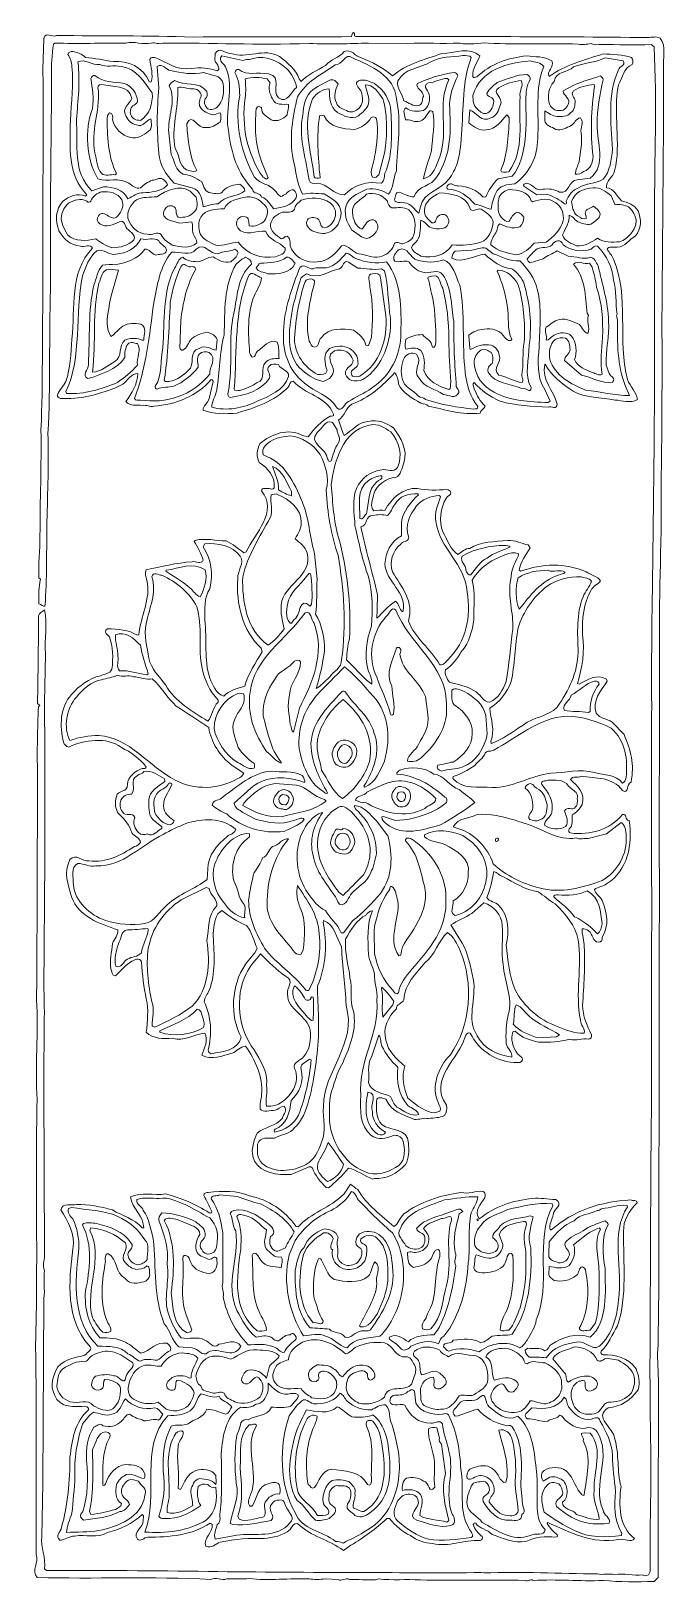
# Model space of a CAD drawing. Header units: centimetres. Extents: x -6.6 to 3.1, y -10.9 to 12.8.
import ezdxf

# ---------------------------------------------------------------- set-up
doc = ezdxf.new("R2010")
doc.units = ezdxf.units.CM
doc.header["$MEASUREMENT"] = 0
doc.layers.add('layer 1', color=7, linetype='Continuous')

msp = doc.modelspace()

# ---------------------------------------------------------------- linework, layer by layer
at = {"layer": 'layer 1', "color": 22, "lineweight": 9}
for points, knots in [([(-1.66482, 12.70115), (-0.19314, 12.70115), (1.30906, 12.70115), (2.79599, 12.68589), (2.79599, 12.68589), (2.84938, 12.68589), (2.92561, 12.70878), (2.979, 12.67828), (2.979, 12.67828), (3.08576, 12.54863), (3.01713, 12.36564), (3.03237, 12.21312), (3.03237, 12.21312), (3.03237, 12.21312), (3.03237, 11.34385), (3.03237, 11.34385), (3.03237, 11.34385), (3.03237, 11.34385), (3.0095, 8.18695), (3.0095, 8.18695), (3.0095, 8.18695), (3.01713, 7.18805), (2.99426, 5.99849), (2.99426, 4.96907), (2.99426, 4.96907), (2.96374, 4.0998), (2.97137, 3.33726), (2.97137, 2.48323), (2.97137, 2.48323), (2.97137, 2.48323), (2.96374, 0.34815), (2.96374, 0.34815), (2.96374, 0.34815), (2.979, -0.39151), (2.96374, -1.1464), (2.96374, -1.88607), (2.96374, -1.88607), (2.96374, -1.88607), (2.96374, -4.15079), (2.96374, -4.15079), (2.96374, -4.15079), (2.95613, -5.1802), (2.97137, -6.26299), (2.9485, -7.27717), (2.9485, -7.27717), (2.93324, -7.45255), (2.9485, -7.62031), (2.95613, -7.80332), (2.95613, -7.80332), (2.95613, -7.80332), (2.9485, -10.19767), (2.9485, -10.19767), (2.9485, -10.19767), (2.9485, -10.19767), (2.9485, -10.83056), (2.9485, -10.83056), (2.9485, -10.83056), (2.9485, -10.83056), (2.88751, -10.89158), (2.88751, -10.89158), (2.88751, -10.89158), (2.62823, -10.89919), (2.36898, -10.89919), (2.10971, -10.87632), (2.10971, -10.87632), (1.75133, -10.89158), (1.40819, -10.85345), (1.04216, -10.87632), (1.04216, -10.87632), (0.99642, -10.84582), (0.96593, -10.89919), (0.91254, -10.87632), (0.91254, -10.87632), (0.39401, -10.86106), (-0.15501, -10.87632), (-0.68114, -10.86869), (-0.68114, -10.86869), (-0.89466, -10.85345), (-1.10817, -10.87632), (-1.32168, -10.85345), (-1.32168, -10.85345), (-1.32168, -10.85345), (-1.36742, -10.86869), (-1.36742, -10.86869), (-1.36742, -10.86869), (-1.49707, -10.86869), (-1.63432, -10.86106), (-1.76395, -10.86106), (-1.76395, -10.86106), (-1.82495, -10.82295), (-1.88592, -10.89919), (-1.93931, -10.86106), (-1.93931, -10.86106), (-1.93931, -10.86106), (-2.13757, -10.85345), (-2.13757, -10.85345), (-2.13757, -10.85345), (-2.21382, -10.86106), (-2.30532, -10.86106), (-2.38158, -10.85345), (-2.38158, -10.85345), (-2.67133, -10.83819), (-2.99923, -10.88395), (-3.29661, -10.84582), (-3.29661, -10.84582), (-3.40337, -10.86106), (-3.54062, -10.84582), (-3.63975, -10.85345), (-3.63975, -10.85345), (-3.71601, -10.87632), (-3.81513, -10.82295), (-3.88376, -10.86106), (-3.88376, -10.86106), (-4.78355, -10.81532), (-5.66809, -10.85345), (-6.53738, -10.83056), (-6.53738, -10.83056), (-6.62888, -10.7238), (-6.49925, -10.60181), (-6.55262, -10.47981), (-6.55262, -10.47981), (-6.55262, -9.397), (-6.53738, -8.36758), (-6.56025, -7.2848), (-6.56025, -7.2848), (-6.52212, -6.03424), (-6.56025, -4.76081), (-6.53738, -3.53314), (-6.53738, -3.53314), (-6.56788, -3.03748), (-6.51449, -2.51135), (-6.54501, -2.00806), (-6.54501, -2.00806), (-6.53738, -1.67255), (-6.54501, -1.30654), (-6.53738, -0.96341), (-6.53738, -0.96341), (-6.53738, -0.178), (-6.52975, 0.62267), (-6.52975, 1.43857), (-6.52975, 1.43857), (-6.53738, 1.79695), (-6.52975, 2.12483), (-6.51449, 2.46797), (-6.51449, 2.46797), (-6.50688, 2.46797), (-6.49925, 2.4756), (-6.49162, 2.48323), (-6.49162, 2.48323), (-6.49162, 2.48323), (-6.52975, 2.51373), (-6.52975, 2.51373), (-6.52975, 2.51373), (-6.52212, 2.96362), (-6.51449, 3.40589), (-6.51449, 3.85578), (-6.51449, 3.85578), (-6.50688, 3.90915), (-6.45349, 3.90915), (-6.42299, 3.94728), (-6.42299, 3.94728), (-6.37723, 3.71853), (-6.42299, 3.51264), (-6.40775, 3.26863), (-6.40775, 3.26863), (-6.40775, 3.26863), (-6.42299, 2.52896), (-6.42299, 2.52896), (-6.42299, 2.52896), (-6.41536, 1.74356), (-6.41536, 0.92005), (-6.41536, 0.13464), (-6.41536, 0.13464), (-6.41536, 0.13464), (-6.43062, -1.84031), (-6.43062, -1.84031), (-6.43062, -1.84031), (-6.41536, -2.3207), (-6.43825, -2.82399), (-6.43062, -3.31199), (-6.43062, -3.31199), (-6.43062, -3.31199), (-6.42299, -5.91224), (-6.42299, -5.91224), (-6.42299, -5.91224), (-6.42299, -6.00374), (-6.46112, -6.05711), (-6.42299, -6.14099), (-6.42299, -6.14099), (-6.43825, -6.27825), (-6.41536, -6.43077), (-6.43062, -6.57563), (-6.43062, -6.57563), (-6.43062, -6.57563), (-6.43825, -7.52881), (-6.43825, -7.52881), (-6.43825, -7.52881), (-6.43825, -7.52881), (-6.44586, -9.397), (-6.44586, -9.397), (-6.44586, -9.397), (-6.44586, -9.397), (-6.46112, -10.2053), (-6.46112, -10.2053), (-6.46112, -10.2053), (-6.49162, -10.36542), (-6.39249, -10.53318), (-6.42299, -10.70093), (-6.42299, -10.70093), (-6.42299, -10.70093), (-6.39249, -10.7238), (-6.39249, -10.7238), (-6.39249, -10.7238), (-5.58422, -10.7238), (-4.7378, -10.7238), (-3.92189, -10.73906), (-3.92189, -10.73906), (-3.14412, -10.74669), (-2.36632, -10.75432), (-1.57331, -10.75432), (-1.57331, -10.75432), (-0.95565, -10.75432), (-0.36089, -10.76956), (0.24915, -10.75432), (0.24915, -10.75432), (0.24915, -10.75432), (0.28726, -10.76193), (0.28726, -10.76193), (0.28726, -10.76193), (0.85917, -10.73906), (1.44632, -10.76956), (2.02584, -10.77719), (2.02584, -10.77719), (2.1021, -10.79243), (2.20123, -10.76956), (2.28509, -10.78482), (2.28509, -10.78482), (2.42998, -10.76193), (2.57487, -10.80769), (2.71212, -10.79243), (2.71212, -10.79243), (2.73499, -10.80769), (2.77312, -10.80769), (2.80362, -10.79243), (2.80362, -10.79243), (2.80362, -10.79243), (2.82649, -10.73906), (2.82649, -10.73906), (2.82649, -10.73906), (2.82649, -10.73906), (2.82649, -10.02228), (2.82649, -10.02228), (2.82649, -10.02228), (2.85699, -9.16062), (2.81888, -8.23033), (2.82649, -7.41442), (2.82649, -7.41442), (2.83412, -6.12573), (2.83412, -4.8447), (2.84938, -3.51027), (2.84938, -3.51027), (2.84938, -3.51027), (2.84938, -1.01677), (2.84938, -1.01677), (2.84938, -1.01677), (2.85699, -0.74989), (2.85699, -0.49825), (2.84938, -0.23137), (2.84938, -0.23137), (2.84938, -0.23137), (2.84938, 1.87321), (2.84938, 1.87321), (2.84938, 1.87321), (2.85699, 2.69672), (2.84175, 3.43639), (2.86462, 4.25992), (2.86462, 4.25992), (2.87225, 5.31984), (2.89511, 6.53988), (2.89511, 7.66082), (2.89511, 7.66082), (2.89511, 7.66082), (2.89511, 9.99416), (2.89511, 9.99416), (2.89511, 9.99416), (2.89511, 10.81007), (2.93324, 11.70223), (2.88751, 12.54102), (2.88751, 12.54102), (2.88751, 12.54102), (2.84175, 12.57915), (2.84175, 12.57915), (2.84175, 12.57915), (2.59773, 12.56389), (2.32322, 12.57915), (2.08684, 12.57915), (2.08684, 12.57915), (2.02584, 12.57915), (1.97245, 12.56389), (1.92672, 12.59439), (1.92672, 12.59439), (1.8657, 12.58676), (1.78946, 12.56389), (1.72844, 12.58676), (1.72844, 12.58676), (1.26331, 12.60202), (0.82867, 12.57152), (0.35588, 12.60202), (0.35588, 12.60202), (0.20339, 12.60965), (0.0585, 12.56389), (-0.07875, 12.60202), (-0.07875, 12.60202), (-0.35326, 12.58676), (-0.60491, 12.60965), (-0.87942, 12.59439), (-0.87942, 12.59439), (-0.87942, 12.59439), (-1.47418, 12.60202), (-1.47418, 12.60202), (-1.47418, 12.60202), (-1.75632, 12.58676), (-2.06894, 12.58676), (-2.37395, 12.59439), (-2.37395, 12.59439), (-3.18985, 12.57152), (-3.85326, 12.60202), (-4.6158, 12.60202), (-4.6158, 12.60202), (-4.66917, 12.57152), (-4.73017, 12.61726), (-4.79119, 12.60202), (-4.79119, 12.60202), (-4.92081, 12.57152), (-5.05044, 12.63252), (-5.18006, 12.60202), (-5.18006, 12.60202), (-5.54609, 12.60202), (-5.9121, 12.58676), (-6.26287, 12.60202), (-6.26287, 12.60202), (-6.26287, 12.60202), (-6.28574, 12.58676), (-6.28574, 12.58676), (-6.28574, 12.58676), (-6.33913, 12.25888), (-6.30861, 11.93098), (-6.31624, 11.6031), (-6.31624, 11.6031), (-6.3315, 10.71094), (-6.3315, 9.71965), (-6.3315, 8.83512), (-6.3315, 8.83512), (-6.35437, 8.11834), (-6.3315, 7.36344), (-6.36963, 6.63903), (-6.36963, 6.63903), (-6.35437, 6.18913), (-6.37723, 5.74687), (-6.38486, 5.29697), (-6.38486, 5.29697), (-6.39249, 4.87757), (-6.38486, 4.41242), (-6.41536, 4.00067), (-6.41536, 4.00067), (-6.43825, 4.00067), (-6.47638, 4.02354), (-6.50688, 4.03878), (-6.50688, 4.03878), (-6.51449, 4.17603), (-6.51449, 4.29805), (-6.48399, 4.41242), (-6.48399, 4.41242), (-6.48399, 4.41242), (-6.50688, 4.43531), (-6.50688, 4.43531), (-6.50688, 4.43531), (-6.52212, 4.64882), (-6.49162, 4.8547), (-6.49162, 5.07583), (-6.49162, 5.07583), (-6.49162, 5.62485), (-6.46875, 6.14337), (-6.47638, 6.69239), (-6.47638, 6.69239), (-6.44586, 7.43206), (-6.46112, 8.06495), (-6.44586, 8.79699), (-6.44586, 8.79699), (-6.46112, 9.9179), (-6.43062, 11.04645), (-6.44586, 12.19788), (-6.44586, 12.19788), (-6.44586, 12.19788), (-6.43062, 12.67065), (-6.43062, 12.67065), (-6.43062, 12.67065), (-6.40012, 12.78504), (-6.31624, 12.67828), (-6.23998, 12.71641), (-6.23998, 12.71641), (-5.53846, 12.70878), (-4.85218, 12.71641), (-4.15064, 12.69352), (-4.15064, 12.69352), (-3.35, 12.70115), (-2.55696, 12.68589), (-1.73345, 12.70115), (-1.73345, 12.70115), (-1.71819, 12.72402), (-1.73345, 12.75452), (-1.70295, 12.76215), (-1.70295, 12.76215), (-1.65719, 12.75452), (-1.71819, 12.70115), (-1.66482, 12.70115)], [0, 0, 0, 0, 0.00961538, 0.00961538, 0.00961538, 0.00961538, 0.01923077, 0.01923077, 0.01923077, 0.01923077, 0.02884615, 0.02884615, 0.02884615, 0.02884615, 0.03846154, 0.03846154, 0.03846154, 0.03846154, 0.04807692, 0.04807692, 0.04807692, 0.04807692, 0.05769231, 0.05769231, 0.05769231, 0.05769231, 0.06730769, 0.06730769, 0.06730769, 0.06730769, 0.07692308, 0.07692308, 0.07692308, 0.07692308, 0.08653846, 0.08653846, 0.08653846, 0.08653846, 0.09615385, 0.09615385, 0.09615385, 0.09615385, 0.10576923, 0.10576923, 0.10576923, 0.10576923, 0.11538462, 0.11538462, 0.11538462, 0.11538462, 0.125, 0.125, 0.125, 0.125, 0.13461538, 0.13461538, 0.13461538, 0.13461538, 0.14423077, 0.14423077, 0.14423077, 0.14423077, 0.15384615, 0.15384615, 0.15384615, 0.15384615, 0.16346154, 0.16346154, 0.16346154, 0.16346154, 0.17307692, 0.17307692, 0.17307692, 0.17307692, 0.18269231, 0.18269231, 0.18269231, 0.18269231, 0.19230769, 0.19230769, 0.19230769, 0.19230769, 0.20192308, 0.20192308, 0.20192308, 0.20192308, 0.21153846, 0.21153846, 0.21153846, 0.21153846, 0.22115385, 0.22115385, 0.22115385, 0.22115385, 0.23076923, 0.23076923, 0.23076923, 0.23076923, 0.24038462, 0.24038462, 0.24038462, 0.24038462, 0.25, 0.25, 0.25, 0.25, 0.25961538, 0.25961538, 0.25961538, 0.25961538, 0.26923077, 0.26923077, 0.26923077, 0.26923077, 0.27884615, 0.27884615, 0.27884615, 0.27884615, 0.28846154, 0.28846154, 0.28846154, 0.28846154, 0.29807692, 0.29807692, 0.29807692, 0.29807692, 0.30769231, 0.30769231, 0.30769231, 0.30769231, 0.31730769, 0.31730769, 0.31730769, 0.31730769, 0.32692308, 0.32692308, 0.32692308, 0.32692308, 0.33653846, 0.33653846, 0.33653846, 0.33653846, 0.34615385, 0.34615385, 0.34615385, 0.34615385, 0.35576923, 0.35576923, 0.35576923, 0.35576923, 0.36538462, 0.36538462, 0.36538462, 0.36538462, 0.375, 0.375, 0.375, 0.375, 0.38461538, 0.38461538, 0.38461538, 0.38461538, 0.39423077, 0.39423077, 0.39423077, 0.39423077, 0.40384615, 0.40384615, 0.40384615, 0.40384615, 0.41346154, 0.41346154, 0.41346154, 0.41346154, 0.42307692, 0.42307692, 0.42307692, 0.42307692, 0.43269231, 0.43269231, 0.43269231, 0.43269231, 0.44230769, 0.44230769, 0.44230769, 0.44230769, 0.45192308, 0.45192308, 0.45192308, 0.45192308, 0.46153846, 0.46153846, 0.46153846, 0.46153846, 0.47115385, 0.47115385, 0.47115385, 0.47115385, 0.48076923, 0.48076923, 0.48076923, 0.48076923, 0.49038462, 0.49038462, 0.49038462, 0.49038462, 0.5, 0.5, 0.5, 0.5, 0.50961538, 0.50961538, 0.50961538, 0.50961538, 0.51923077, 0.51923077, 0.51923077, 0.51923077, 0.52884615, 0.52884615, 0.52884615, 0.52884615, 0.53846154, 0.53846154, 0.53846154, 0.53846154, 0.54807692, 0.54807692, 0.54807692, 0.54807692, 0.55769231, 0.55769231, 0.55769231, 0.55769231, 0.56730769, 0.56730769, 0.56730769, 0.56730769, 0.57692308, 0.57692308, 0.57692308, 0.57692308, 0.58653846, 0.58653846, 0.58653846, 0.58653846, 0.59615385, 0.59615385, 0.59615385, 0.59615385, 0.60576923, 0.60576923, 0.60576923, 0.60576923, 0.61538462, 0.61538462, 0.61538462, 0.61538462, 0.625, 0.625, 0.625, 0.625, 0.63461538, 0.63461538, 0.63461538, 0.63461538, 0.64423077, 0.64423077, 0.64423077, 0.64423077, 0.65384615, 0.65384615, 0.65384615, 0.65384615, 0.66346154, 0.66346154, 0.66346154, 0.66346154, 0.67307692, 0.67307692, 0.67307692, 0.67307692, 0.68269231, 0.68269231, 0.68269231, 0.68269231, 0.69230769, 0.69230769, 0.69230769, 0.69230769, 0.70192308, 0.70192308, 0.70192308, 0.70192308, 0.71153846, 0.71153846, 0.71153846, 0.71153846, 0.72115385, 0.72115385, 0.72115385, 0.72115385, 0.73076923, 0.73076923, 0.73076923, 0.73076923, 0.74038462, 0.74038462, 0.74038462, 0.74038462, 0.75, 0.75, 0.75, 0.75, 0.75961538, 0.75961538, 0.75961538, 0.75961538, 0.76923077, 0.76923077, 0.76923077, 0.76923077, 0.77884615, 0.77884615, 0.77884615, 0.77884615, 0.78846154, 0.78846154, 0.78846154, 0.78846154, 0.79807692, 0.79807692, 0.79807692, 0.79807692, 0.80769231, 0.80769231, 0.80769231, 0.80769231, 0.81730769, 0.81730769, 0.81730769, 0.81730769, 0.82692308, 0.82692308, 0.82692308, 0.82692308, 0.83653846, 0.83653846, 0.83653846, 0.83653846, 0.84615385, 0.84615385, 0.84615385, 0.84615385, 0.85576923, 0.85576923, 0.85576923, 0.85576923, 0.86538462, 0.86538462, 0.86538462, 0.86538462, 0.875, 0.875, 0.875, 0.875, 0.88461538, 0.88461538, 0.88461538, 0.88461538, 0.89423077, 0.89423077, 0.89423077, 0.89423077, 0.90384615, 0.90384615, 0.90384615, 0.90384615, 0.91346154, 0.91346154, 0.91346154, 0.91346154, 0.92307692, 0.92307692, 0.92307692, 0.92307692, 0.93269231, 0.93269231, 0.93269231, 0.93269231, 0.94230769, 0.94230769, 0.94230769, 0.94230769, 0.95192308, 0.95192308, 0.95192308, 0.95192308, 0.96153846, 0.96153846, 0.96153846, 0.96153846, 0.97115385, 0.97115385, 0.97115385, 0.97115385, 0.98076923, 0.98076923, 0.98076923, 0.98076923, 0.99038462, 0.99038462, 0.99038462, 0.99038462, 1, 1, 1, 1]), ([(-3.57875, 12.4419), (-3.33474, 12.35801), (-3.06786, 12.53339), (-2.83148, 12.39614), (-2.83148, 12.39614), (-2.71709, 12.30464), (-2.57983, 12.19788), (-2.53407, 12.053), (-2.53407, 12.053), (-2.53407, 12.053), (-2.50358, 12.01487), (-2.50358, 12.01487), (-2.50358, 12.01487), (-2.38921, 12.12926), (-2.25956, 12.18262), (-2.12994, 12.25888), (-2.12994, 12.25888), (-2.04607, 12.35801), (-1.92405, 12.37327), (-1.84782, 12.4724), (-1.84782, 12.4724), (-1.73345, 12.51813), (-1.68006, 12.39614), (-1.58857, 12.38088), (-1.58857, 12.38088), (-1.42081, 12.30464), (-1.24543, 12.22838), (-1.10817, 12.09876), (-1.10817, 12.09876), (-0.89466, 12.28175), (-0.61252, 12.35038), (-0.35326, 12.4419), (-0.35326, 12.4419), (-0.15501, 12.4419), (0.08137, 12.55626), (0.22626, 12.40377), (0.22626, 12.40377), (0.18813, 12.30464), (0.11187, 12.21312), (0.1195, 12.09113), (0.1195, 12.09113), (0.12713, 12.06063), (0.15763, 12.0835), (0.18052, 12.0835), (0.18052, 12.0835), (0.3864, 12.28175), (0.66089, 12.38088), (0.94304, 12.40377), (0.94304, 12.40377), (1.06505, 12.38851), (1.20994, 12.40377), (1.3243, 12.32751), (1.3243, 12.32751), (1.37769, 12.23601), (1.23281, 12.16736), (1.28617, 12.09113), (1.28617, 12.09113), (1.53019, 12.26651), (1.81996, 12.34275), (2.10971, 12.43427), (2.10971, 12.43427), (2.24696, 12.43427), (2.41472, 12.41901), (2.54437, 12.38088), (2.54437, 12.38088), (2.56724, 12.35038), (2.57487, 12.30464), (2.55198, 12.27412), (2.55198, 12.27412), (2.42235, 12.22075), (2.40711, 12.06824), (2.34609, 11.9615), (2.34609, 11.9615), (2.25459, 11.5421), (2.39185, 11.06932), (2.28509, 10.64994), (2.28509, 10.64994), (2.26986, 10.55842), (2.14021, 10.4898), (2.1631, 10.39067), (2.1631, 10.39067), (2.27746, 10.38304), (2.31559, 10.26104), (2.39185, 10.19242), (2.39185, 10.19242), (2.48335, 10.16955), (2.5901, 10.13142), (2.64349, 10.0399), (2.64349, 10.0399), (2.69686, 9.9179), (2.69686, 9.75778), (2.60536, 9.65865), (2.60536, 9.65865), (2.49861, 9.59763), (2.45285, 9.4909), (2.32322, 9.48327), (2.32322, 9.48327), (2.27746, 9.47564), (2.1936, 9.50614), (2.17071, 9.45277), (2.17071, 9.45277), (2.20123, 9.40701), (2.24696, 9.35364), (2.26986, 9.30025), (2.26986, 9.30025), (2.51385, 8.72836), (2.32322, 8.06495), (2.48335, 7.46256), (2.48335, 7.46256), (2.52148, 7.3558), (2.6206, 7.27192), (2.63586, 7.15753), (2.63586, 7.15753), (2.52148, 7.09653), (2.40711, 7.14229), (2.29272, 7.14992), (2.29272, 7.14992), (2.07921, 7.18805), (1.8352, 7.18042), (1.6522, 7.28718), (1.6522, 7.28718), (1.48443, 7.39393), (1.31667, 7.52356), (1.22518, 7.69894), (1.22518, 7.69894), (1.22518, 7.69894), (1.21755, 7.69131), (1.21755, 7.69131), (1.21755, 7.69131), (1.16418, 7.45493), (1.36243, 7.29481), (1.40819, 7.08892), (1.40819, 7.08892), (1.40819, 6.99741), (1.31667, 7.0584), (1.27094, 7.04316), (1.27094, 7.04316), (1.02692, 7.0584), (0.77528, 7.0584), (0.5389, 7.13466), (0.5389, 7.13466), (0.3864, 7.19566), (0.24152, 7.29481), (0.14239, 7.4168), (0.14239, 7.4168), (0.09663, 7.39393), (0.14239, 7.34817), (0.14239, 7.31768), (0.14239, 7.31768), (0.18813, 7.22616), (0.22626, 7.11942), (0.31015, 7.0584), (0.31015, 7.0584), (0.29489, 7.0203), (0.23389, 6.99741), (0.23389, 6.95167), (0.23389, 6.95167), (-0.04062, 6.91354), (-0.3075, 7.00504), (-0.55915, 7.0584), (-0.55915, 7.0584), (-0.58965, 7.09653), (-0.62778, 7.08129), (-0.67353, 7.10416), (-0.67353, 7.10416), (-0.80316, 7.17279), (-0.94805, 7.25668), (-1.01667, 7.39393), (-1.01667, 7.39393), (-1.01667, 7.46256), (-1.03954, 7.52356), (-1.07004, 7.5693), (-1.07004, 7.5693), (-1.25306, 7.37104), (-1.47418, 7.17279), (-1.72582, 7.08892), (-1.72582, 7.08892), (-1.82495, 7.0279), (-1.84021, 6.89828), (-1.93168, 6.84491), (-1.93168, 6.84491), (-1.90881, 6.76865), (-1.87832, 6.68476), (-1.84782, 6.60853), (-1.84782, 6.60853), (-1.71819, 6.68476), (-1.63432, 6.81439), (-1.48181, 6.82202), (-1.48181, 6.82202), (-1.32929, 6.85252), (-1.19967, 6.80678), (-1.09291, 6.72289), (-1.09291, 6.72289), (-0.97855, 6.5704), (-0.87179, 6.40264), (-0.93279, 6.18913), (-0.93279, 6.18913), (-0.97091, 6.11287), (-0.97091, 5.99849), (-1.06241, 5.96799), (-1.06241, 5.96799), (-1.19204, 5.96036), (-1.35218, 5.8536), (-1.39031, 5.71637), (-1.39031, 5.71637), (-1.40555, 5.64011), (-1.46655, 5.51809), (-1.39031, 5.45709), (-1.39031, 5.45709), (-1.33692, 5.46472), (-1.2683, 5.47235), (-1.22256, 5.46472), (-1.22256, 5.46472), (-1.12341, 5.64774), (-0.94805, 5.81549), (-0.7269, 5.80023), (-0.7269, 5.80023), (-0.58202, 5.76973), (-0.42189, 5.76973), (-0.27701, 5.78497), (-0.27701, 5.78497), (-0.25414, 5.76973), (-0.22364, 5.77736), (-0.21601, 5.73923), (-0.21601, 5.73923), (-0.20838, 5.69348), (-0.26938, 5.69348), (-0.28464, 5.65535), (-0.28464, 5.65535), (-0.37613, 5.50285), (-0.39902, 5.29697), (-0.338, 5.13682), (-0.338, 5.13682), (-0.26938, 5.01483), (-0.22364, 4.86994), (-0.10925, 4.79368), (-0.10925, 4.79368), (-0.04825, 4.8242), (-0.00249, 4.8852), (0.07376, 4.8852), (0.07376, 4.8852), (0.23389, 4.99196), (0.45501, 4.98433), (0.65329, 5.0072), (0.65329, 5.0072), (0.77528, 5.01483), (0.85917, 4.95383), (0.96593, 4.93857), (0.96593, 4.93857), (0.96593, 4.93857), (0.99642, 4.89283), (0.99642, 4.89283), (0.99642, 4.89283), (0.93543, 4.78607), (0.84391, 4.67932), (0.82867, 4.54969), (0.82867, 4.54969), (0.82867, 4.54969), (0.85154, 4.53443), (0.85154, 4.53443), (0.85154, 4.53443), (1.17181, 4.65643), (1.53782, 4.66406), (1.85046, 4.5268), (1.85046, 4.5268), (1.91909, 4.47343), (2.02584, 4.4658), (2.07158, 4.38955), (2.07158, 4.38955), (2.03345, 4.33618), (1.95721, 4.31329), (1.92672, 4.24466), (1.92672, 4.24466), (1.8047, 4.04641), (1.78946, 3.80239), (1.79707, 3.56601), (1.79707, 3.56601), (1.8352, 3.31439), (1.78946, 3.06275), (1.72083, 2.81874), (1.72083, 2.81874), (1.72083, 2.81874), (1.7437, 2.81111), (1.7437, 2.81111), (1.7437, 2.81111), (1.8657, 2.87973), (2.01058, 2.97125), (2.1631, 2.88736), (2.1631, 2.88736), (2.1631, 2.88736), (2.17071, 2.85686), (2.17071, 2.85686), (2.17071, 2.85686), (2.07921, 2.71198), (1.93432, 2.55185), (2.00295, 2.36884), (2.00295, 2.36884), (2.06397, 2.28497), (2.17071, 2.28497), (2.24696, 2.23158), (2.24696, 2.23158), (2.24696, 2.23158), (2.42998, 2.04096), (2.42998, 2.04096), (2.42998, 2.04096), (2.53674, 1.80458), (2.5901, 1.58343), (2.53674, 1.31657), (2.53674, 1.31657), (2.46048, 1.28608), (2.50624, 1.12593), (2.40711, 1.18693), (2.40711, 1.18693), (2.24696, 1.40044), (1.99534, 1.36994), (1.7742, 1.40807), (1.7742, 1.40807), (1.72083, 1.36994), (1.64457, 1.4157), (1.61408, 1.3547), (1.61408, 1.3547), (1.7132, 1.25555), (1.84283, 1.14882), (1.78946, 0.97343), (1.78946, 0.97343), (1.75896, 0.90481), (1.69794, 0.85142), (1.63694, 0.81329), (1.63694, 0.81329), (1.62931, 0.73705), (1.65981, 0.65316), (1.59118, 0.5998), (1.59118, 0.5998), (1.57595, 0.57691), (1.59118, 0.53878), (1.61408, 0.53878), (1.61408, 0.53878), (1.91146, 0.50065), (2.20884, 0.58454), (2.40711, 0.82092), (2.40711, 0.82092), (2.47574, 0.83618), (2.43761, 0.73705), (2.50624, 0.72942), (2.50624, 0.72942), (2.56724, 0.36339), (2.48335, -0.04074), (2.1631, -0.239), (2.1631, -0.239), (2.10971, -0.27713), (2.03345, -0.28476), (1.98008, -0.32289), (1.98008, -0.32289), (1.98008, -0.38388), (2.06397, -0.42962), (2.09447, -0.49064), (2.09447, -0.49064), (2.17071, -0.66603), (2.20884, -0.87952), (2.09447, -1.0549), (2.09447, -1.0549), (2.10971, -1.09303), (2.07158, -1.13116), (2.04108, -1.13116), (2.04108, -1.13116), (1.94958, -1.12353), (1.95721, -1.00916), (1.88859, -0.95578), (1.88859, -0.95578), (1.8657, -0.93291), (1.81996, -0.92528), (1.78946, -0.92528), (1.78946, -0.92528), (1.78183, -1.01677), (1.82757, -1.10829), (1.81996, -1.19979), (1.81996, -1.19979), (1.84283, -1.49717), (1.81233, -1.79457), (1.79707, -2.09195), (1.79707, -2.09195), (1.79707, -2.2597), (1.8657, -2.40459), (1.93432, -2.54185), (1.93432, -2.54185), (1.94195, -2.57235), (1.91909, -2.6181), (1.88859, -2.61047), (1.88859, -2.61047), (1.78946, -2.58761), (1.69794, -2.64097), (1.59882, -2.61047), (1.59882, -2.61047), (1.43869, -2.6486), (1.2938, -2.66384), (1.12605, -2.65623), (1.12605, -2.65623), (0.99642, -2.62571), (0.8668, -2.58761), (0.76765, -2.48846), (0.76765, -2.48846), (0.71428, -2.48085), (0.72191, -2.54948), (0.71428, -2.57235), (0.71428, -2.57235), (0.71428, -2.70197), (0.76765, -2.82399), (0.87441, -2.89262), (0.87441, -2.89262), (0.8973, -2.93835), (0.85154, -2.97648), (0.80578, -2.96885), (0.80578, -2.96885), (0.50077, -2.96885), (0.21102, -2.79349), (0.08137, -2.51898), (0.08137, -2.51898), (0.05087, -2.49609), (0.028, -2.53422), (0.01274, -2.54948), (0.01274, -2.54948), (-0.08638, -2.91548), (-0.56678, -3.21286), (-0.28464, -3.617), (-0.28464, -3.617), (-0.26938, -3.67802), (-0.27701, -3.73139), (-0.31514, -3.77715), (-0.31514, -3.77715), (-0.39139, -3.81528), (-0.46765, -3.80765), (-0.55915, -3.82291), (-0.55915, -3.82291), (-0.62778, -3.80765), (-0.6964, -3.83815), (-0.77266, -3.83815), (-0.77266, -3.83815), (-0.93279, -3.76952), (-1.13867, -3.70852), (-1.2073, -3.52551), (-1.2073, -3.52551), (-1.25306, -3.51788), (-1.34455, -3.46451), (-1.35218, -3.556), (-1.35218, -3.556), (-1.35218, -3.67802), (-1.36742, -3.82291), (-1.2683, -3.9144), (-1.2683, -3.9144), (-1.13104, -4.02116), (-0.87942, -3.96014), (-0.86416, -4.19655), (-0.86416, -4.19655), (-0.85653, -4.30328), (-0.8489, -4.43293), (-0.90992, -4.52442), (-0.90992, -4.52442), (-1.03191, -4.66168), (-1.19967, -4.74557), (-1.38268, -4.73794), (-1.38268, -4.73794), (-1.38268, -4.73794), (-1.40555, -4.74557), (-1.40555, -4.74557), (-1.40555, -4.74557), (-1.53518, -4.70744), (-1.64956, -4.60831), (-1.77919, -4.57781), (-1.77919, -4.57781), (-1.86308, -4.69218), (-1.98505, -4.79131), (-2.0842, -4.88282), (-2.0842, -4.88282), (-2.0842, -4.88282), (-2.12231, -4.87519), (-2.12231, -4.87519), (-2.12231, -4.87519), (-2.21382, -4.7837), (-2.29008, -4.69218), (-2.32819, -4.57781), (-2.32819, -4.57781), (-2.35871, -4.53968), (-2.41208, -4.57018), (-2.44258, -4.58542), (-2.44258, -4.58542), (-2.44258, -4.58542), (-2.65609, -4.67694), (-2.65609, -4.67694), (-2.65609, -4.67694), (-2.8696, -4.68455), (-3.11362, -4.66168), (-3.21274, -4.47106), (-3.21274, -4.47106), (-3.28898, -4.3338), (-3.22798, -4.16605), (-3.17462, -4.04403), (-3.17462, -4.04403), (-3.0526, -3.9449), (-2.89247, -3.9449), (-2.78572, -3.81528), (-2.78572, -3.81528), (-2.77809, -3.75428), (-2.70185, -3.69326), (-2.76285, -3.63989), (-2.76285, -3.63989), (-2.82385, -3.63226), (-2.85434, -3.69326), (-2.9001, -3.69326), (-2.9001, -3.69326), (-2.97636, -3.70089), (-3.0831, -3.73139), (-3.12886, -3.67802), (-3.12886, -3.67802), (-3.13649, -3.60939), (-3.11362, -3.52551), (-3.10599, -3.45688), (-3.10599, -3.45688), (-3.0831, -3.17474), (-3.20511, -2.93074), (-3.35, -2.71723), (-3.35, -2.71723), (-3.43387, -2.71723), (-3.48726, -2.8011), (-3.55588, -2.82399), (-3.55588, -2.82399), (-3.70075, -2.86212), (-3.87613, -2.93835), (-4.02102, -2.85449), (-4.02102, -2.85449), (-3.97526, -2.75536), (-3.92189, -2.61047), (-3.97526, -2.51898), (-3.97526, -2.51898), (-4.14304, -2.53422), (-4.2879, -2.6486), (-4.47091, -2.59521), (-4.47091, -2.59521), (-4.60817, -2.60284), (-4.76829, -2.61047), (-4.86742, -2.50372), (-4.86742, -2.50372), (-4.85218, -2.33596), (-4.82931, -2.15295), (-4.86742, -1.99282), (-4.86742, -1.99282), (-4.90555, -1.81744), (-4.92844, -1.62682), (-4.94368, -1.42854), (-4.94368, -1.42854), (-4.96657, -1.3523), (-5.05044, -1.39804), (-5.08857, -1.42093), (-5.08857, -1.42093), (-5.18769, -1.48193), (-5.25632, -1.5658), (-5.34021, -1.64205), (-5.34021, -1.64205), (-5.40121, -1.64205), (-5.38595, -1.57343), (-5.40884, -1.5353), (-5.40884, -1.5353), (-5.4317, -1.4133), (-5.39358, -1.28368), (-5.38595, -1.1464), (-5.38595, -1.1464), (-5.35545, -1.07779), (-5.29445, -1.0244), (-5.30208, -0.94054), (-5.30208, -0.94054), (-5.57659, -0.84902), (-5.89684, -0.74226), (-6.01123, -0.43725), (-6.01123, -0.43725), (-6.06462, -0.24663), (-6.13324, -0.06361), (-6.0341, 0.13464), (-6.0341, 0.13464), (-5.9426, 0.23377), (-5.8511, 0.09651), (-5.74435, 0.11177), (-5.74435, 0.11177), (-5.47746, 0.08127), (-5.25632, 0.19564), (-5.05044, 0.33289), (-5.05044, 0.33289), (-5.01231, 0.33289), (-4.98181, 0.36339), (-4.95894, 0.39391), (-4.95894, 0.39391), (-4.95894, 0.47015), (-5.05807, 0.48541), (-5.08857, 0.53878), (-5.08857, 0.53878), (-5.11906, 0.65316), (-5.19532, 0.74466), (-5.27919, 0.82092), (-5.27919, 0.82092), (-5.34782, 0.88955), (-5.34782, 1.00393), (-5.32495, 1.09543), (-5.32495, 1.09543), (-5.30208, 1.20982), (-5.14193, 1.14882), (-5.15719, 1.27845), (-5.15719, 1.27845), (-5.14956, 1.40044), (-5.0352, 1.48431), (-4.92844, 1.52244), (-4.92844, 1.52244), (-4.90555, 1.52244), (-4.87505, 1.52244), (-4.86742, 1.54531), (-4.86742, 1.54531), (-4.96657, 1.67493), (-5.10383, 1.77406), (-5.24869, 1.84269), (-5.24869, 1.84269), (-5.46983, 2.01807), (-5.8206, 1.95707), (-6.05699, 1.85032), (-6.05699, 1.85032), (-6.09511, 1.85032), (-6.11798, 1.89607), (-6.13324, 1.92657), (-6.13324, 1.92657), (-6.19424, 2.17059), (-6.18661, 2.46034), (-6.01123, 2.65098), (-6.01123, 2.65098), (-5.89684, 2.78824), (-5.73671, 2.90262), (-5.56896, 2.94073), (-5.56896, 2.94073), (-5.51559, 2.97125), (-5.42407, 2.96362), (-5.39358, 3.03986), (-5.39358, 3.03986), (-5.37071, 3.20763), (-5.37834, 3.39063), (-5.4317, 3.53551), (-5.4317, 3.53551), (-5.4622, 3.56601), (-5.50796, 3.59651), (-5.48507, 3.63464), (-5.48507, 3.63464), (-5.48507, 3.63464), (-5.4622, 3.65753), (-5.4622, 3.65753), (-5.4622, 3.65753), (-5.30208, 3.6499), (-5.14193, 3.64227), (-5.00468, 3.55838), (-5.00468, 3.55838), (-5.00468, 3.55838), (-4.98181, 3.56601), (-4.98181, 3.56601), (-4.98181, 3.56601), (-4.95894, 3.84052), (-4.79119, 4.12267), (-4.85981, 4.39718), (-4.85981, 4.39718), (-4.87505, 4.44294), (-4.89031, 4.51156), (-4.86742, 4.5573), (-4.86742, 4.5573), (-4.63867, 4.60306), (-4.40992, 4.66406), (-4.1659, 4.67932), (-4.1659, 4.67932), (-4.10491, 4.69456), (-4.02865, 4.63356), (-3.99815, 4.70219), (-3.99815, 4.70219), (-4.02865, 4.80131), (-4.08202, 4.90044), (-4.13541, 4.99196), (-4.13541, 4.99196), (-4.13541, 4.99196), (-4.12014, 5.0072), (-4.12014, 5.0072), (-4.12014, 5.0072), (-3.96002, 5.04533), (-3.7999, 4.99957), (-3.64738, 4.99957), (-3.64738, 4.99957), (-3.54825, 4.95383), (-3.45676, 4.87757), (-3.3805, 4.81657), (-3.3805, 4.81657), (-3.3805, 4.81657), (-3.34237, 4.83181), (-3.34237, 4.83181), (-3.34237, 4.83181), (-3.20511, 5.12158), (-2.85434, 5.44183), (-3.10599, 5.7621), (-3.10599, 5.7621), (-3.09836, 5.83073), (-3.03736, 5.78497), (-2.9916, 5.80023), (-2.9916, 5.80023), (-2.96873, 5.7926), (-2.9306, 5.77736), (-2.91534, 5.80786), (-2.91534, 5.80786), (-2.89247, 5.96799), (-3.00686, 6.11287), (-3.14412, 6.19674), (-3.14412, 6.19674), (-3.18985, 6.3035), (-3.18225, 6.38738), (-3.12886, 6.48651), (-3.12886, 6.48651), (-2.9611, 6.6314), (-2.69422, 6.73052), (-2.48071, 6.60853), (-2.48071, 6.60853), (-2.48071, 6.60853), (-2.39682, 6.58564), (-2.39682, 6.58564), (-2.39682, 6.58564), (-2.30532, 6.71526), (-2.19856, 6.82202), (-2.06131, 6.90591), (-2.06131, 6.90591), (-2.03844, 6.90591), (-1.99268, 6.89828), (-2.00794, 6.93641), (-2.00794, 6.93641), (-2.12231, 7.21092), (-2.44258, 7.23379), (-2.62559, 7.43967), (-2.62559, 7.43967), (-2.67896, 7.43206), (-2.67896, 7.37867), (-2.70185, 7.34817), (-2.70185, 7.34817), (-2.91534, 7.12703), (-3.20511, 7.03553), (-3.47963, 6.95167), (-3.47963, 6.95167), (-3.66264, 6.93641), (-3.838, 6.92878), (-3.99815, 6.99741), (-3.99815, 6.99741), (-4.00578, 7.0584), (-3.92189, 7.11179), (-3.90663, 7.17279), (-3.90663, 7.17279), (-3.90663, 7.17279), (-3.84563, 7.43206), (-3.84563, 7.43206), (-3.84563, 7.43206), (-3.84563, 7.43967), (-3.85326, 7.46256), (-3.87613, 7.46256), (-3.87613, 7.46256), (-4.09728, 7.21092), (-4.42516, 7.07366), (-4.75306, 7.0584), (-4.75306, 7.0584), (-4.81405, 7.03553), (-4.85981, 7.08129), (-4.92844, 7.06603), (-4.92844, 7.06603), (-5.01231, 7.08892), (-5.11906, 7.04316), (-5.18006, 7.12703), (-5.18006, 7.12703), (-5.08857, 7.25668), (-5.00468, 7.3863), (-4.99707, 7.55406), (-4.99707, 7.55406), (-5.0962, 7.56169), (-5.15719, 7.43967), (-5.22582, 7.39393), (-5.22582, 7.39393), (-5.22582, 7.39393), (-5.34782, 7.33291), (-5.34782, 7.33291), (-5.34782, 7.33291), (-5.60709, 7.23379), (-5.8816, 7.15753), (-6.17898, 7.17279), (-6.17898, 7.17279), (-6.20187, 7.18805), (-6.23237, 7.19566), (-6.22474, 7.22616), (-6.22474, 7.22616), (-6.20187, 7.30242), (-6.13324, 7.36344), (-6.09511, 7.43206), (-6.09511, 7.43206), (-6.02649, 7.63795), (-6.01886, 7.85907), (-6.0036, 8.08021), (-6.0036, 8.08021), (-5.95023, 8.55298), (-6.04936, 9.09437), (-5.69096, 9.46801), (-5.69096, 9.46801), (-5.71385, 9.53664), (-5.8206, 9.48327), (-5.87397, 9.49851), (-5.87397, 9.49851), (-6.02649, 9.51377), (-6.13324, 9.60526), (-6.20187, 9.73489), (-6.20187, 9.73489), (-6.26287, 9.88741), (-6.25524, 10.06279), (-6.14085, 10.18479), (-6.14085, 10.18479), (-6.04936, 10.26867), (-5.9121, 10.31443), (-5.79771, 10.26104), (-5.79771, 10.26104), (-5.79771, 10.26104), (-5.77484, 10.28391), (-5.77484, 10.28391), (-5.77484, 10.28391), (-6.07985, 10.59655), (-6.0341, 11.01595), (-6.02649, 11.42009), (-6.02649, 11.42009), (-6.01123, 11.70223), (-5.98073, 11.96911), (-6.0036, 12.24362), (-6.0036, 12.24362), (-6.01123, 12.30464), (-6.02649, 12.37327), (-6.06462, 12.42664), (-6.06462, 12.42664), (-6.06462, 12.46477), (-6.01886, 12.4724), (-5.98836, 12.4724), (-5.98836, 12.4724), (-5.91973, 12.45714), (-5.8511, 12.43427), (-5.79771, 12.38088), (-5.79771, 12.38088), (-5.65285, 12.37327), (-5.51559, 12.33514), (-5.37071, 12.31988), (-5.37071, 12.31988), (-5.14956, 12.34275), (-4.92081, 12.22838), (-4.82168, 12.01487), (-4.82168, 12.01487), (-4.80642, 12.00724), (-4.79879, 11.99961), (-4.79119, 12.00724), (-4.79119, 12.00724), (-4.76069, 12.12163), (-4.79879, 12.23601), (-4.81405, 12.35038), (-4.81405, 12.35038), (-4.80642, 12.39614), (-4.74543, 12.38088), (-4.72256, 12.37327), (-4.72256, 12.37327), (-4.54717, 12.30464), (-4.39466, 12.17499), (-4.18114, 12.21312), (-4.18114, 12.21312), (-4.03628, 12.23601), (-3.90663, 12.22075), (-3.78464, 12.17499), (-3.78464, 12.17499), (-3.73127, 12.20549), (-3.77701, 12.25888), (-3.79227, 12.28938), (-3.79227, 12.28938), (-3.84563, 12.33514), (-3.8075, 12.38851), (-3.81513, 12.4419), (-3.81513, 12.4419), (-3.75414, 12.55626), (-3.66264, 12.43427), (-3.57875, 12.4419)], [0, 0, 0, 0, 0.00454545, 0.00454545, 0.00454545, 0.00454545, 0.00909091, 0.00909091, 0.00909091, 0.00909091, 0.01363636, 0.01363636, 0.01363636, 0.01363636, 0.01818182, 0.01818182, 0.01818182, 0.01818182, 0.02272727, 0.02272727, 0.02272727, 0.02272727, 0.02727273, 0.02727273, 0.02727273, 0.02727273, 0.03181818, 0.03181818, 0.03181818, 0.03181818, 0.03636364, 0.03636364, 0.03636364, 0.03636364, 0.04090909, 0.04090909, 0.04090909, 0.04090909, 0.04545455, 0.04545455, 0.04545455, 0.04545455, 0.05, 0.05, 0.05, 0.05, 0.05454545, 0.05454545, 0.05454545, 0.05454545, 0.05909091, 0.05909091, 0.05909091, 0.05909091, 0.06363636, 0.06363636, 0.06363636, 0.06363636, 0.06818182, 0.06818182, 0.06818182, 0.06818182, 0.07272727, 0.07272727, 0.07272727, 0.07272727, 0.07727273, 0.07727273, 0.07727273, 0.07727273, 0.08181818, 0.08181818, 0.08181818, 0.08181818, 0.08636364, 0.08636364, 0.08636364, 0.08636364, 0.09090909, 0.09090909, 0.09090909, 0.09090909, 0.09545455, 0.09545455, 0.09545455, 0.09545455, 0.1, 0.1, 0.1, 0.1, 0.10454545, 0.10454545, 0.10454545, 0.10454545, 0.10909091, 0.10909091, 0.10909091, 0.10909091, 0.11363636, 0.11363636, 0.11363636, 0.11363636, 0.11818182, 0.11818182, 0.11818182, 0.11818182, 0.12272727, 0.12272727, 0.12272727, 0.12272727, 0.12727273, 0.12727273, 0.12727273, 0.12727273, 0.13181818, 0.13181818, 0.13181818, 0.13181818, 0.13636364, 0.13636364, 0.13636364, 0.13636364, 0.14090909, 0.14090909, 0.14090909, 0.14090909, 0.14545455, 0.14545455, 0.14545455, 0.14545455, 0.15, 0.15, 0.15, 0.15, 0.15454545, 0.15454545, 0.15454545, 0.15454545, 0.15909091, 0.15909091, 0.15909091, 0.15909091, 0.16363636, 0.16363636, 0.16363636, 0.16363636, 0.16818182, 0.16818182, 0.16818182, 0.16818182, 0.17272727, 0.17272727, 0.17272727, 0.17272727, 0.17727273, 0.17727273, 0.17727273, 0.17727273, 0.18181818, 0.18181818, 0.18181818, 0.18181818, 0.18636364, 0.18636364, 0.18636364, 0.18636364, 0.19090909, 0.19090909, 0.19090909, 0.19090909, 0.19545455, 0.19545455, 0.19545455, 0.19545455, 0.2, 0.2, 0.2, 0.2, 0.20454545, 0.20454545, 0.20454545, 0.20454545, 0.20909091, 0.20909091, 0.20909091, 0.20909091, 0.21363636, 0.21363636, 0.21363636, 0.21363636, 0.21818182, 0.21818182, 0.21818182, 0.21818182, 0.22272727, 0.22272727, 0.22272727, 0.22272727, 0.22727273, 0.22727273, 0.22727273, 0.22727273, 0.23181818, 0.23181818, 0.23181818, 0.23181818, 0.23636364, 0.23636364, 0.23636364, 0.23636364, 0.24090909, 0.24090909, 0.24090909, 0.24090909, 0.24545455, 0.24545455, 0.24545455, 0.24545455, 0.25, 0.25, 0.25, 0.25, 0.25454545, 0.25454545, 0.25454545, 0.25454545, 0.25909091, 0.25909091, 0.25909091, 0.25909091, 0.26363636, 0.26363636, 0.26363636, 0.26363636, 0.26818182, 0.26818182, 0.26818182, 0.26818182, 0.27272727, 0.27272727, 0.27272727, 0.27272727, 0.27727273, 0.27727273, 0.27727273, 0.27727273, 0.28181818, 0.28181818, 0.28181818, 0.28181818, 0.28636364, 0.28636364, 0.28636364, 0.28636364, 0.29090909, 0.29090909, 0.29090909, 0.29090909, 0.29545455, 0.29545455, 0.29545455, 0.29545455, 0.3, 0.3, 0.3, 0.3, 0.30454545, 0.30454545, 0.30454545, 0.30454545, 0.30909091, 0.30909091, 0.30909091, 0.30909091, 0.31363636, 0.31363636, 0.31363636, 0.31363636, 0.31818182, 0.31818182, 0.31818182, 0.31818182, 0.32272727, 0.32272727, 0.32272727, 0.32272727, 0.32727273, 0.32727273, 0.32727273, 0.32727273, 0.33181818, 0.33181818, 0.33181818, 0.33181818, 0.33636364, 0.33636364, 0.33636364, 0.33636364, 0.34090909, 0.34090909, 0.34090909, 0.34090909, 0.34545455, 0.34545455, 0.34545455, 0.34545455, 0.35, 0.35, 0.35, 0.35, 0.35454545, 0.35454545, 0.35454545, 0.35454545, 0.35909091, 0.35909091, 0.35909091, 0.35909091, 0.36363636, 0.36363636, 0.36363636, 0.36363636, 0.36818182, 0.36818182, 0.36818182, 0.36818182, 0.37272727, 0.37272727, 0.37272727, 0.37272727, 0.37727273, 0.37727273, 0.37727273, 0.37727273, 0.38181818, 0.38181818, 0.38181818, 0.38181818, 0.38636364, 0.38636364, 0.38636364, 0.38636364, 0.39090909, 0.39090909, 0.39090909, 0.39090909, 0.39545455, 0.39545455, 0.39545455, 0.39545455, 0.4, 0.4, 0.4, 0.4, 0.40454545, 0.40454545, 0.40454545, 0.40454545, 0.40909091, 0.40909091, 0.40909091, 0.40909091, 0.41363636, 0.41363636, 0.41363636, 0.41363636, 0.41818182, 0.41818182, 0.41818182, 0.41818182, 0.42272727, 0.42272727, 0.42272727, 0.42272727, 0.42727273, 0.42727273, 0.42727273, 0.42727273, 0.43181818, 0.43181818, 0.43181818, 0.43181818, 0.43636364, 0.43636364, 0.43636364, 0.43636364, 0.44090909, 0.44090909, 0.44090909, 0.44090909, 0.44545455, 0.44545455, 0.44545455, 0.44545455, 0.45, 0.45, 0.45, 0.45, 0.45454545, 0.45454545, 0.45454545, 0.45454545, 0.45909091, 0.45909091, 0.45909091, 0.45909091, 0.46363636, 0.46363636, 0.46363636, 0.46363636, 0.46818182, 0.46818182, 0.46818182, 0.46818182, 0.47272727, 0.47272727, 0.47272727, 0.47272727, 0.47727273, 0.47727273, 0.47727273, 0.47727273, 0.48181818, 0.48181818, 0.48181818, 0.48181818, 0.48636364, 0.48636364, 0.48636364, 0.48636364, 0.49090909, 0.49090909, 0.49090909, 0.49090909, 0.49545455, 0.49545455, 0.49545455, 0.49545455, 0.5, 0.5, 0.5, 0.5, 0.50454545, 0.50454545, 0.50454545, 0.50454545, 0.50909091, 0.50909091, 0.50909091, 0.50909091, 0.51363636, 0.51363636, 0.51363636, 0.51363636, 0.51818182, 0.51818182, 0.51818182, 0.51818182, 0.52272727, 0.52272727, 0.52272727, 0.52272727, 0.52727273, 0.52727273, 0.52727273, 0.52727273, 0.53181818, 0.53181818, 0.53181818, 0.53181818, 0.53636364, 0.53636364, 0.53636364, 0.53636364, 0.54090909, 0.54090909, 0.54090909, 0.54090909, 0.54545455, 0.54545455, 0.54545455, 0.54545455, 0.55, 0.55, 0.55, 0.55, 0.55454545, 0.55454545, 0.55454545, 0.55454545, 0.55909091, 0.55909091, 0.55909091, 0.55909091, 0.56363636, 0.56363636, 0.56363636, 0.56363636, 0.56818182, 0.56818182, 0.56818182, 0.56818182, 0.57272727, 0.57272727, 0.57272727, 0.57272727, 0.57727273, 0.57727273, 0.57727273, 0.57727273, 0.58181818, 0.58181818, 0.58181818, 0.58181818, 0.58636364, 0.58636364, 0.58636364, 0.58636364, 0.59090909, 0.59090909, 0.59090909, 0.59090909, 0.59545455, 0.59545455, 0.59545455, 0.59545455, 0.6, 0.6, 0.6, 0.6, 0.60454545, 0.60454545, 0.60454545, 0.60454545, 0.60909091, 0.60909091, 0.60909091, 0.60909091, 0.61363636, 0.61363636, 0.61363636, 0.61363636, 0.61818182, 0.61818182, 0.61818182, 0.61818182, 0.62272727, 0.62272727, 0.62272727, 0.62272727, 0.62727273, 0.62727273, 0.62727273, 0.62727273, 0.63181818, 0.63181818, 0.63181818, 0.63181818, 0.63636364, 0.63636364, 0.63636364, 0.63636364, 0.64090909, 0.64090909, 0.64090909, 0.64090909, 0.64545455, 0.64545455, 0.64545455, 0.64545455, 0.65, 0.65, 0.65, 0.65, 0.65454545, 0.65454545, 0.65454545, 0.65454545, 0.65909091, 0.65909091, 0.65909091, 0.65909091, 0.66363636, 0.66363636, 0.66363636, 0.66363636, 0.66818182, 0.66818182, 0.66818182, 0.66818182, 0.67272727, 0.67272727, 0.67272727, 0.67272727, 0.67727273, 0.67727273, 0.67727273, 0.67727273, 0.68181818, 0.68181818, 0.68181818, 0.68181818, 0.68636364, 0.68636364, 0.68636364, 0.68636364, 0.69090909, 0.69090909, 0.69090909, 0.69090909, 0.69545455, 0.69545455, 0.69545455, 0.69545455, 0.7, 0.7, 0.7, 0.7, 0.70454545, 0.70454545, 0.70454545, 0.70454545, 0.70909091, 0.70909091, 0.70909091, 0.70909091, 0.71363636, 0.71363636, 0.71363636, 0.71363636, 0.71818182, 0.71818182, 0.71818182, 0.71818182, 0.72272727, 0.72272727, 0.72272727, 0.72272727, 0.72727273, 0.72727273, 0.72727273, 0.72727273, 0.73181818, 0.73181818, 0.73181818, 0.73181818, 0.73636364, 0.73636364, 0.73636364, 0.73636364, 0.74090909, 0.74090909, 0.74090909, 0.74090909, 0.74545455, 0.74545455, 0.74545455, 0.74545455, 0.75, 0.75, 0.75, 0.75, 0.75454545, 0.75454545, 0.75454545, 0.75454545, 0.75909091, 0.75909091, 0.75909091, 0.75909091, 0.76363636, 0.76363636, 0.76363636, 0.76363636, 0.76818182, 0.76818182, 0.76818182, 0.76818182, 0.77272727, 0.77272727, 0.77272727, 0.77272727, 0.77727273, 0.77727273, 0.77727273, 0.77727273, 0.78181818, 0.78181818, 0.78181818, 0.78181818, 0.78636364, 0.78636364, 0.78636364, 0.78636364, 0.79090909, 0.79090909, 0.79090909, 0.79090909, 0.79545455, 0.79545455, 0.79545455, 0.79545455, 0.8, 0.8, 0.8, 0.8, 0.80454545, 0.80454545, 0.80454545, 0.80454545, 0.80909091, 0.80909091, 0.80909091, 0.80909091, 0.81363636, 0.81363636, 0.81363636, 0.81363636, 0.81818182, 0.81818182, 0.81818182, 0.81818182, 0.82272727, 0.82272727, 0.82272727, 0.82272727, 0.82727273, 0.82727273, 0.82727273, 0.82727273, 0.83181818, 0.83181818, 0.83181818, 0.83181818, 0.83636364, 0.83636364, 0.83636364, 0.83636364, 0.84090909, 0.84090909, 0.84090909, 0.84090909, 0.84545455, 0.84545455, 0.84545455, 0.84545455, 0.85, 0.85, 0.85, 0.85, 0.85454545, 0.85454545, 0.85454545, 0.85454545, 0.85909091, 0.85909091, 0.85909091, 0.85909091, 0.86363636, 0.86363636, 0.86363636, 0.86363636, 0.86818182, 0.86818182, 0.86818182, 0.86818182, 0.87272727, 0.87272727, 0.87272727, 0.87272727, 0.87727273, 0.87727273, 0.87727273, 0.87727273, 0.88181818, 0.88181818, 0.88181818, 0.88181818, 0.88636364, 0.88636364, 0.88636364, 0.88636364, 0.89090909, 0.89090909, 0.89090909, 0.89090909, 0.89545455, 0.89545455, 0.89545455, 0.89545455, 0.9, 0.9, 0.9, 0.9, 0.90454545, 0.90454545, 0.90454545, 0.90454545, 0.90909091, 0.90909091, 0.90909091, 0.90909091, 0.91363636, 0.91363636, 0.91363636, 0.91363636, 0.91818182, 0.91818182, 0.91818182, 0.91818182, 0.92272727, 0.92272727, 0.92272727, 0.92272727, 0.92727273, 0.92727273, 0.92727273, 0.92727273, 0.93181818, 0.93181818, 0.93181818, 0.93181818, 0.93636364, 0.93636364, 0.93636364, 0.93636364, 0.94090909, 0.94090909, 0.94090909, 0.94090909, 0.94545455, 0.94545455, 0.94545455, 0.94545455, 0.95, 0.95, 0.95, 0.95, 0.95454545, 0.95454545, 0.95454545, 0.95454545, 0.95909091, 0.95909091, 0.95909091, 0.95909091, 0.96363636, 0.96363636, 0.96363636, 0.96363636, 0.96818182, 0.96818182, 0.96818182, 0.96818182, 0.97272727, 0.97272727, 0.97272727, 0.97272727, 0.97727273, 0.97727273, 0.97727273, 0.97727273, 0.98181818, 0.98181818, 0.98181818, 0.98181818, 0.98636364, 0.98636364, 0.98636364, 0.98636364, 0.99090909, 0.99090909, 0.99090909, 0.99090909, 0.99545455, 0.99545455, 0.99545455, 0.99545455, 1, 1, 1, 1]), ([(-5.24869, 12.24362), (-5.01994, 12.21312), (-4.89794, 12.00724), (-4.77592, 11.83948), (-4.77592, 11.83948), (-4.76829, 11.67936), (-4.81405, 11.50398), (-4.95894, 11.42009), (-4.95894, 11.42009), (-5.01994, 11.42009), (-5.08094, 11.44298), (-5.10383, 11.50398), (-5.10383, 11.50398), (-5.11906, 11.5421), (-5.11906, 11.61073), (-5.07331, 11.64123), (-5.07331, 11.64123), (-5.05044, 11.65647), (-4.99707, 11.67936), (-5.00468, 11.71749), (-5.00468, 11.71749), (-5.00468, 11.83185), (-5.0962, 11.94624), (-5.20295, 11.98437), (-5.20295, 11.98437), (-5.35545, 12.01487), (-5.53083, 11.992), (-5.65285, 12.10637), (-5.65285, 12.10637), (-5.68335, 12.114), (-5.70622, 12.09113), (-5.71385, 12.06063), (-5.71385, 12.06063), (-5.69859, 11.91574), (-5.66046, 11.75562), (-5.69096, 11.6031), (-5.69096, 11.6031), (-5.81297, 11.26759), (-5.7901, 10.83294), (-5.60709, 10.52793), (-5.60709, 10.52793), (-5.45457, 10.47456), (-5.27919, 10.55842), (-5.13432, 10.4593), (-5.13432, 10.4593), (-5.08094, 10.4288), (-5.02757, 10.3678), (-4.95894, 10.39067), (-4.95894, 10.39067), (-4.90555, 10.43643), (-4.84455, 10.48219), (-4.77592, 10.50506), (-4.77592, 10.50506), (-4.7073, 10.51269), (-4.65393, 10.56605), (-4.59291, 10.50506), (-4.59291, 10.50506), (-4.57004, 10.48219), (-4.51667, 10.44406), (-4.56241, 10.41356), (-4.56241, 10.41356), (-4.66154, 10.32967), (-4.79879, 10.32204), (-4.91318, 10.31443), (-4.91318, 10.31443), (-5.00468, 10.32204), (-5.07331, 10.25341), (-5.14956, 10.22292), (-5.14956, 10.22292), (-5.21819, 10.3678), (-5.37834, 10.40593), (-5.5232, 10.40593), (-5.5232, 10.40593), (-5.5232, 10.40593), (-5.69859, 10.34493), (-5.69859, 10.34493), (-5.69859, 10.34493), (-5.99599, 10.61944), (-5.9121, 11.06171), (-5.93497, 11.43535), (-5.93497, 11.43535), (-5.9121, 11.71749), (-5.87397, 12.0225), (-5.9121, 12.31225), (-5.9121, 12.31225), (-5.80534, 12.37327), (-5.69859, 12.25125), (-5.57659, 12.27412), (-5.57659, 12.27412), (-5.47746, 12.22838), (-5.36308, 12.26651), (-5.24869, 12.24362)], [0, 0, 0, 0, 0.04347826, 0.04347826, 0.04347826, 0.04347826, 0.08695652, 0.08695652, 0.08695652, 0.08695652, 0.13043478, 0.13043478, 0.13043478, 0.13043478, 0.17391304, 0.17391304, 0.17391304, 0.17391304, 0.2173913, 0.2173913, 0.2173913, 0.2173913, 0.26086957, 0.26086957, 0.26086957, 0.26086957, 0.30434783, 0.30434783, 0.30434783, 0.30434783, 0.34782609, 0.34782609, 0.34782609, 0.34782609, 0.39130435, 0.39130435, 0.39130435, 0.39130435, 0.43478261, 0.43478261, 0.43478261, 0.43478261, 0.47826087, 0.47826087, 0.47826087, 0.47826087, 0.52173913, 0.52173913, 0.52173913, 0.52173913, 0.56521739, 0.56521739, 0.56521739, 0.56521739, 0.60869565, 0.60869565, 0.60869565, 0.60869565, 0.65217391, 0.65217391, 0.65217391, 0.65217391, 0.69565217, 0.69565217, 0.69565217, 0.69565217, 0.73913043, 0.73913043, 0.73913043, 0.73913043, 0.7826087, 0.7826087, 0.7826087, 0.7826087, 0.82608696, 0.82608696, 0.82608696, 0.82608696, 0.86956522, 0.86956522, 0.86956522, 0.86956522, 0.91304348, 0.91304348, 0.91304348, 0.91304348, 0.95652174, 0.95652174, 0.95652174, 0.95652174, 1, 1, 1, 1]), ([(-3.39574, 12.33514), (-3.35, 12.35801), (-3.28137, 12.34275), (-3.22798, 12.36564), (-3.22798, 12.36564), (-3.03736, 12.41901), (-2.86197, 12.32751), (-2.72472, 12.21312), (-2.72472, 12.21312), (-2.64846, 12.12926), (-2.58746, 12.03013), (-2.5722, 11.92337), (-2.5722, 11.92337), (-2.65609, 11.86235), (-2.70946, 11.67173), (-2.84671, 11.76323), (-2.84671, 11.76323), (-2.9611, 11.87761), (-2.78572, 12.09113), (-2.99923, 12.12926), (-2.99923, 12.12926), (-3.16698, 12.16736), (-3.32711, 12.09113), (-3.45676, 12.19788), (-3.45676, 12.19788), (-3.49486, 12.20549), (-3.50249, 12.17499), (-3.51775, 12.15213), (-3.51775, 12.15213), (-3.45676, 12.053), (-3.4415, 11.91574), (-3.4415, 11.80136), (-3.4415, 11.80136), (-3.52538, 11.37435), (-3.41863, 10.92445), (-3.21274, 10.55082), (-3.21274, 10.55082), (-3.12886, 10.44406), (-2.98397, 10.45167), (-2.9001, 10.34493), (-2.9001, 10.34493), (-2.86197, 10.31443), (-2.83148, 10.22292), (-2.77048, 10.2763), (-2.77048, 10.2763), (-2.71709, 10.29917), (-2.67896, 10.37543), (-2.61796, 10.36017), (-2.61796, 10.36017), (-2.58746, 10.32967), (-2.55696, 10.28391), (-2.57983, 10.23818), (-2.57983, 10.23818), (-2.64846, 10.10853), (-2.79335, 10.10092), (-2.92297, 10.07042), (-2.92297, 10.07042), (-2.97636, 10.12379), (-3.01447, 10.23055), (-3.10599, 10.24578), (-3.10599, 10.24578), (-3.12886, 10.32967), (-3.23561, 10.28391), (-3.24324, 10.3678), (-3.24324, 10.3678), (-3.472, 10.61181), (-3.57112, 10.91682), (-3.60925, 11.23709), (-3.60925, 11.23709), (-3.67788, 11.54973), (-3.51775, 11.91574), (-3.64738, 12.21312), (-3.64738, 12.21312), (-3.66264, 12.28175), (-3.78464, 12.32751), (-3.71601, 12.40377), (-3.71601, 12.40377), (-3.71601, 12.40377), (-3.39574, 12.33514), (-3.39574, 12.33514)], [0, 0, 0, 0, 0.05, 0.05, 0.05, 0.05, 0.1, 0.1, 0.1, 0.1, 0.15, 0.15, 0.15, 0.15, 0.2, 0.2, 0.2, 0.2, 0.25, 0.25, 0.25, 0.25, 0.3, 0.3, 0.3, 0.3, 0.35, 0.35, 0.35, 0.35, 0.4, 0.4, 0.4, 0.4, 0.45, 0.45, 0.45, 0.45, 0.5, 0.5, 0.5, 0.5, 0.55, 0.55, 0.55, 0.55, 0.6, 0.6, 0.6, 0.6, 0.65, 0.65, 0.65, 0.65, 0.7, 0.7, 0.7, 0.7, 0.75, 0.75, 0.75, 0.75, 0.8, 0.8, 0.8, 0.8, 0.85, 0.85, 0.85, 0.85, 0.9, 0.9, 0.9, 0.9, 0.95, 0.95, 0.95, 0.95, 1, 1, 1, 1]), ([(-1.04717, 11.74799), (-0.97091, 11.39722), (-1.03191, 11.03121), (-1.04717, 10.64994), (-1.04717, 10.64994), (-1.10054, 10.53556), (-1.0853, 10.39067), (-1.16917, 10.29154), (-1.16917, 10.29154), (-1.26069, 10.35254), (-1.37505, 10.39067), (-1.49707, 10.3678), (-1.49707, 10.3678), (-1.60383, 10.31443), (-1.73345, 10.2763), (-1.80208, 10.15429), (-1.80208, 10.15429), (-1.86308, 10.01703), (-1.80969, 9.85691), (-1.72582, 9.74252), (-1.72582, 9.74252), (-1.62669, 9.68915), (-1.53518, 9.55951), (-1.42081, 9.65102), (-1.42081, 9.65102), (-1.37505, 9.68915), (-1.32929, 9.74252), (-1.32929, 9.80352), (-1.32929, 9.80352), (-1.33692, 9.84165), (-1.35218, 9.88741), (-1.39792, 9.90264), (-1.39792, 9.90264), (-1.48944, 9.9179), (-1.52757, 9.81115), (-1.57331, 9.75778), (-1.57331, 9.75778), (-1.67243, 9.79591), (-1.71056, 9.91027), (-1.71819, 10.0094), (-1.71819, 10.0094), (-1.74106, 10.16192), (-1.58094, 10.20005), (-1.50468, 10.29154), (-1.50468, 10.29154), (-1.37505, 10.32967), (-1.26069, 10.28391), (-1.18443, 10.18479), (-1.18443, 10.18479), (-1.1768, 10.14666), (-1.16154, 10.10092), (-1.1158, 10.08566), (-1.1158, 10.08566), (-1.02428, 10.08566), (-0.94042, 10.10092), (-0.85653, 10.05516), (-0.85653, 10.05516), (-0.74977, 9.95603), (-0.74216, 9.79591), (-0.7879, 9.65865), (-0.7879, 9.65865), (-0.80316, 9.59003), (-0.88703, 9.55951), (-0.94805, 9.53664), (-0.94805, 9.53664), (-0.99378, 9.52901), (-1.07004, 9.59763), (-1.0853, 9.51377), (-1.0853, 9.51377), (-1.12341, 9.42225), (-1.2073, 9.36125), (-1.29879, 9.33838), (-1.29879, 9.33838), (-1.41318, 9.30788), (-1.51231, 9.37651), (-1.61906, 9.38414), (-1.61906, 9.38414), (-1.71819, 9.39938), (-1.77919, 9.52901), (-1.88592, 9.50614), (-1.88592, 9.50614), (-1.98505, 9.38414), (-2.09181, 9.25449), (-2.25956, 9.26212), (-2.25956, 9.26212), (-2.41208, 9.23926), (-2.56459, 9.30788), (-2.64846, 9.45277), (-2.64846, 9.45277), (-2.69422, 9.51377), (-2.64083, 9.60526), (-2.71709, 9.65102), (-2.71709, 9.65102), (-2.76285, 9.65865), (-2.76285, 9.60526), (-2.80859, 9.61289), (-2.80859, 9.61289), (-2.8696, 9.65865), (-2.9916, 9.73489), (-2.96873, 9.83404), (-2.96873, 9.83404), (-2.9611, 9.92553), (-2.86197, 9.99416), (-2.78572, 10.01703), (-2.78572, 10.01703), (-2.71709, 10.02466), (-2.64846, 10.00179), (-2.6027, 10.06279), (-2.6027, 10.06279), (-2.6027, 10.12379), (-2.5417, 10.16192), (-2.50358, 10.20005), (-2.50358, 10.20005), (-2.35871, 10.24578), (-2.19093, 10.25341), (-2.06131, 10.16192), (-2.06131, 10.16192), (-2.00794, 10.11616), (-1.96981, 10.05516), (-1.97744, 9.99416), (-1.97744, 9.99416), (-1.97744, 9.91027), (-2.03081, 9.82641), (-2.10707, 9.78828), (-2.10707, 9.78828), (-2.24432, 9.74252), (-2.1757, 9.92553), (-2.29008, 9.93316), (-2.29008, 9.93316), (-2.34345, 9.9484), (-2.41971, 9.92553), (-2.41971, 9.85691), (-2.41971, 9.85691), (-2.42734, 9.80352), (-2.38158, 9.76539), (-2.33582, 9.73489), (-2.33582, 9.73489), (-2.25956, 9.70439), (-2.16044, 9.67389), (-2.07657, 9.71202), (-2.07657, 9.71202), (-1.95455, 9.76539), (-1.89355, 9.88741), (-1.89355, 10.0094), (-1.89355, 10.0094), (-1.89355, 10.15429), (-2.04607, 10.23818), (-2.15283, 10.29917), (-2.15283, 10.29917), (-2.27482, 10.29917), (-2.36632, 10.32204), (-2.48071, 10.29154), (-2.48071, 10.29154), (-2.56459, 10.44406), (-2.57983, 10.64994), (-2.62559, 10.82533), (-2.62559, 10.82533), (-2.68659, 11.16084), (-2.63322, 11.46585), (-2.55696, 11.77849), (-2.55696, 11.77849), (-2.42734, 12.01487), (-2.19093, 12.12163), (-1.98505, 12.26651), (-1.98505, 12.26651), (-1.87071, 12.25888), (-1.83258, 12.46477), (-1.71819, 12.37327), (-1.71819, 12.37327), (-1.45131, 12.25888), (-1.07004, 12.09876), (-1.04717, 11.74799)], [0, 0, 0, 0, 0.02325581, 0.02325581, 0.02325581, 0.02325581, 0.04651163, 0.04651163, 0.04651163, 0.04651163, 0.06976744, 0.06976744, 0.06976744, 0.06976744, 0.09302326, 0.09302326, 0.09302326, 0.09302326, 0.11627907, 0.11627907, 0.11627907, 0.11627907, 0.13953488, 0.13953488, 0.13953488, 0.13953488, 0.1627907, 0.1627907, 0.1627907, 0.1627907, 0.18604651, 0.18604651, 0.18604651, 0.18604651, 0.20930233, 0.20930233, 0.20930233, 0.20930233, 0.23255814, 0.23255814, 0.23255814, 0.23255814, 0.25581395, 0.25581395, 0.25581395, 0.25581395, 0.27906977, 0.27906977, 0.27906977, 0.27906977, 0.30232558, 0.30232558, 0.30232558, 0.30232558, 0.3255814, 0.3255814, 0.3255814, 0.3255814, 0.34883721, 0.34883721, 0.34883721, 0.34883721, 0.37209302, 0.37209302, 0.37209302, 0.37209302, 0.39534884, 0.39534884, 0.39534884, 0.39534884, 0.41860465, 0.41860465, 0.41860465, 0.41860465, 0.44186047, 0.44186047, 0.44186047, 0.44186047, 0.46511628, 0.46511628, 0.46511628, 0.46511628, 0.48837209, 0.48837209, 0.48837209, 0.48837209, 0.51162791, 0.51162791, 0.51162791, 0.51162791, 0.53488372, 0.53488372, 0.53488372, 0.53488372, 0.55813953, 0.55813953, 0.55813953, 0.55813953, 0.58139535, 0.58139535, 0.58139535, 0.58139535, 0.60465116, 0.60465116, 0.60465116, 0.60465116, 0.62790698, 0.62790698, 0.62790698, 0.62790698, 0.65116279, 0.65116279, 0.65116279, 0.65116279, 0.6744186, 0.6744186, 0.6744186, 0.6744186, 0.69767442, 0.69767442, 0.69767442, 0.69767442, 0.72093023, 0.72093023, 0.72093023, 0.72093023, 0.74418605, 0.74418605, 0.74418605, 0.74418605, 0.76744186, 0.76744186, 0.76744186, 0.76744186, 0.79069767, 0.79069767, 0.79069767, 0.79069767, 0.81395349, 0.81395349, 0.81395349, 0.81395349, 0.8372093, 0.8372093, 0.8372093, 0.8372093, 0.86046512, 0.86046512, 0.86046512, 0.86046512, 0.88372093, 0.88372093, 0.88372093, 0.88372093, 0.90697674, 0.90697674, 0.90697674, 0.90697674, 0.93023256, 0.93023256, 0.93023256, 0.93023256, 0.95348837, 0.95348837, 0.95348837, 0.95348837, 0.97674419, 0.97674419, 0.97674419, 0.97674419, 1, 1, 1, 1]), ([(0.09663, 12.38088), (0.05087, 12.25125), (0.01274, 12.114), (-0.00249, 11.96911), (-0.00249, 11.96911), (-0.05588, 11.54973), (-0.01775, 11.15321), (-0.11688, 10.76431), (-0.11688, 10.76431), (-0.14738, 10.68044), (-0.19314, 10.59655), (-0.24651, 10.52032), (-0.24651, 10.52032), (-0.37613, 10.35254), (-0.63541, 10.32204), (-0.68114, 10.10092), (-0.68114, 10.10092), (-0.68114, 10.10092), (-0.70403, 10.00179), (-0.70403, 10.00179), (-0.70403, 10.00179), (-0.77266, 10.06279), (-0.82603, 10.15429), (-0.92516, 10.16192), (-0.92516, 10.16192), (-0.97855, 10.18479), (-1.05478, 10.13905), (-1.07767, 10.20768), (-1.07767, 10.20768), (-1.05478, 10.25341), (-1.07004, 10.32967), (-1.00141, 10.32204), (-1.00141, 10.32204), (-0.92516, 10.29917), (-0.85653, 10.24578), (-0.78027, 10.25341), (-0.78027, 10.25341), (-0.71927, 10.4288), (-0.50576, 10.41356), (-0.42952, 10.55842), (-0.42952, 10.55842), (-0.20838, 10.88632), (-0.20838, 11.28283), (-0.23888, 11.67173), (-0.23888, 11.67173), (-0.22364, 11.81662), (-0.17788, 11.96911), (-0.10925, 12.09876), (-0.10925, 12.09876), (-0.11688, 12.12163), (-0.13212, 12.15213), (-0.16262, 12.15213), (-0.16262, 12.15213), (-0.36089, 12.12163), (-0.55152, 12.06824), (-0.7269, 11.98437), (-0.7269, 11.98437), (-0.76503, 11.90811), (-0.62778, 11.87761), (-0.63541, 11.78612), (-0.63541, 11.78612), (-0.65827, 11.74036), (-0.64301, 11.67173), (-0.70403, 11.64886), (-0.70403, 11.64886), (-0.79553, 11.62597), (-0.85653, 11.6946), (-0.93279, 11.71749), (-0.93279, 11.71749), (-0.94805, 11.82422), (-1.05478, 11.90811), (-1.02428, 12.0225), (-1.02428, 12.0225), (-0.92516, 12.22075), (-0.68877, 12.21312), (-0.52102, 12.31225), (-0.52102, 12.31225), (-0.37613, 12.40377), (-0.20075, 12.38088), (-0.03299, 12.41138), (-0.03299, 12.41138), (0.01274, 12.40377), (0.07376, 12.41901), (0.09663, 12.38088)], [0, 0, 0, 0, 0.04761905, 0.04761905, 0.04761905, 0.04761905, 0.0952381, 0.0952381, 0.0952381, 0.0952381, 0.14285714, 0.14285714, 0.14285714, 0.14285714, 0.19047619, 0.19047619, 0.19047619, 0.19047619, 0.23809524, 0.23809524, 0.23809524, 0.23809524, 0.28571429, 0.28571429, 0.28571429, 0.28571429, 0.33333333, 0.33333333, 0.33333333, 0.33333333, 0.38095238, 0.38095238, 0.38095238, 0.38095238, 0.42857143, 0.42857143, 0.42857143, 0.42857143, 0.47619048, 0.47619048, 0.47619048, 0.47619048, 0.52380952, 0.52380952, 0.52380952, 0.52380952, 0.57142857, 0.57142857, 0.57142857, 0.57142857, 0.61904762, 0.61904762, 0.61904762, 0.61904762, 0.66666667, 0.66666667, 0.66666667, 0.66666667, 0.71428571, 0.71428571, 0.71428571, 0.71428571, 0.76190476, 0.76190476, 0.76190476, 0.76190476, 0.80952381, 0.80952381, 0.80952381, 0.80952381, 0.85714286, 0.85714286, 0.85714286, 0.85714286, 0.9047619, 0.9047619, 0.9047619, 0.9047619, 0.95238095, 0.95238095, 0.95238095, 0.95238095, 1, 1, 1, 1]), ([(1.20231, 12.24362), (1.06505, 11.90048), (1.13368, 11.51921), (1.11079, 11.14558), (1.11079, 11.14558), (1.11079, 10.87106), (0.98879, 10.61181), (0.76004, 10.45167), (0.76004, 10.45167), (0.64566, 10.44406), (0.52366, 10.4288), (0.47027, 10.3068), (0.47027, 10.3068), (0.43214, 10.23055), (0.40927, 10.14666), (0.40164, 10.06279), (0.40164, 10.06279), (0.31775, 10.07803), (0.24152, 10.13142), (0.15, 10.13905), (0.15, 10.13905), (0.05087, 10.26104), (-0.09399, 10.3678), (-0.26177, 10.3678), (-0.26177, 10.3678), (-0.27701, 10.38304), (-0.28464, 10.41356), (-0.26177, 10.4288), (-0.26177, 10.4288), (-0.20838, 10.4898), (-0.16262, 10.40593), (-0.10162, 10.42117), (-0.10162, 10.42117), (0.04326, 10.40593), (0.18813, 10.36017), (0.27965, 10.24578), (0.27965, 10.24578), (0.27965, 10.24578), (0.31775, 10.25341), (0.31775, 10.25341), (0.31775, 10.25341), (0.36351, 10.35254), (0.42451, 10.4593), (0.5084, 10.52793), (0.5084, 10.52793), (0.5084, 10.52793), (0.72191, 10.56605), (0.72191, 10.56605), (0.72191, 10.56605), (0.96593, 10.87869), (0.93543, 11.35909), (0.9278, 11.74036), (0.9278, 11.74036), (0.93543, 11.82422), (0.93543, 11.9615), (0.99642, 12.03774), (0.99642, 12.03774), (1.00403, 12.07587), (0.98116, 12.10637), (0.95067, 12.12163), (0.95067, 12.12163), (0.78291, 12.12163), (0.64566, 12.04537), (0.49314, 11.99961), (0.49314, 11.99961), (0.43214, 11.94624), (0.37114, 11.90811), (0.33301, 11.83185), (0.33301, 11.83185), (0.34064, 11.77086), (0.43977, 11.77849), (0.43977, 11.70986), (0.43977, 11.70986), (0.43214, 11.64123), (0.40927, 11.5726), (0.34827, 11.53447), (0.34827, 11.53447), (0.28726, 11.50398), (0.23389, 11.54973), (0.19576, 11.58784), (0.19576, 11.58784), (0.1195, 11.64886), (0.12713, 11.7251), (0.1195, 11.80136), (0.1195, 11.80136), (0.23389, 12.19025), (0.64566, 12.30464), (0.99642, 12.32751), (0.99642, 12.32751), (1.07268, 12.31225), (1.15655, 12.30464), (1.20231, 12.24362)], [0, 0, 0, 0, 0.04347826, 0.04347826, 0.04347826, 0.04347826, 0.08695652, 0.08695652, 0.08695652, 0.08695652, 0.13043478, 0.13043478, 0.13043478, 0.13043478, 0.17391304, 0.17391304, 0.17391304, 0.17391304, 0.2173913, 0.2173913, 0.2173913, 0.2173913, 0.26086957, 0.26086957, 0.26086957, 0.26086957, 0.30434783, 0.30434783, 0.30434783, 0.30434783, 0.34782609, 0.34782609, 0.34782609, 0.34782609, 0.39130435, 0.39130435, 0.39130435, 0.39130435, 0.43478261, 0.43478261, 0.43478261, 0.43478261, 0.47826087, 0.47826087, 0.47826087, 0.47826087, 0.52173913, 0.52173913, 0.52173913, 0.52173913, 0.56521739, 0.56521739, 0.56521739, 0.56521739, 0.60869565, 0.60869565, 0.60869565, 0.60869565, 0.65217391, 0.65217391, 0.65217391, 0.65217391, 0.69565217, 0.69565217, 0.69565217, 0.69565217, 0.73913043, 0.73913043, 0.73913043, 0.73913043, 0.7826087, 0.7826087, 0.7826087, 0.7826087, 0.82608696, 0.82608696, 0.82608696, 0.82608696, 0.86956522, 0.86956522, 0.86956522, 0.86956522, 0.91304348, 0.91304348, 0.91304348, 0.91304348, 0.95652174, 0.95652174, 0.95652174, 0.95652174, 1, 1, 1, 1]), ([(2.41472, 12.32751), (2.46048, 12.25125), (2.35372, 12.25125), (2.34609, 12.19025), (2.34609, 12.19025), (2.17071, 11.80899), (2.23173, 11.40485), (2.25459, 10.97782), (2.25459, 10.97782), (2.23933, 10.82533), (2.21647, 10.64231), (2.10971, 10.52032), (2.10971, 10.52032), (1.99534, 10.45167), (1.84283, 10.46693), (1.73607, 10.39067), (1.73607, 10.39067), (1.64457, 10.36017), (1.57595, 10.26867), (1.54545, 10.18479), (1.54545, 10.18479), (1.55306, 10.16192), (1.55306, 10.14666), (1.53019, 10.13905), (1.53019, 10.13905), (1.45393, 10.20768), (1.3548, 10.25341), (1.25568, 10.29154), (1.25568, 10.29154), (1.25568, 10.29154), (1.09555, 10.28391), (1.09555, 10.28391), (1.09555, 10.28391), (1.09555, 10.28391), (0.8973, 10.41356), (0.8973, 10.41356), (0.8973, 10.41356), (0.88204, 10.44406), (0.92017, 10.4593), (0.94304, 10.4593), (0.94304, 10.4593), (1.04216, 10.4593), (1.08029, 10.32204), (1.18705, 10.3678), (1.18705, 10.3678), (1.27857, 10.38304), (1.37006, 10.3678), (1.44632, 10.32204), (1.44632, 10.32204), (1.59882, 10.29917), (1.57595, 10.50506), (1.7132, 10.51269), (1.7132, 10.51269), (1.7132, 10.51269), (1.91146, 10.53556), (1.91146, 10.53556), (1.91146, 10.53556), (2.17071, 10.74144), (2.01058, 11.07695), (2.01821, 11.35909), (2.01821, 11.35909), (2.01821, 11.58784), (2.06397, 11.82422), (2.10971, 12.03774), (2.10971, 12.03774), (2.10971, 12.06824), (2.08684, 12.09113), (2.06397, 12.09876), (2.06397, 12.09876), (1.93432, 12.04537), (1.79707, 12.0225), (1.67507, 11.9615), (1.67507, 11.9615), (1.67507, 11.9615), (1.49969, 11.86998), (1.49969, 11.86998), (1.49969, 11.86998), (1.50732, 11.79373), (1.62171, 11.74799), (1.57595, 11.6641), (1.57595, 11.6641), (1.55306, 11.6031), (1.49206, 11.55734), (1.43106, 11.5726), (1.43106, 11.5726), (1.37006, 11.56497), (1.3243, 11.61073), (1.2938, 11.65647), (1.2938, 11.65647), (1.24805, 11.78612), (1.27857, 11.92337), (1.36243, 12.01487), (1.36243, 12.01487), (1.3853, 12.16736), (1.56069, 12.15213), (1.65981, 12.23601), (1.65981, 12.23601), (1.81233, 12.29701), (1.98771, 12.30464), (2.14021, 12.37327), (2.14021, 12.37327), (2.14021, 12.37327), (2.41472, 12.32751), (2.41472, 12.32751)], [0, 0, 0, 0, 0.03846154, 0.03846154, 0.03846154, 0.03846154, 0.07692308, 0.07692308, 0.07692308, 0.07692308, 0.11538462, 0.11538462, 0.11538462, 0.11538462, 0.15384615, 0.15384615, 0.15384615, 0.15384615, 0.19230769, 0.19230769, 0.19230769, 0.19230769, 0.23076923, 0.23076923, 0.23076923, 0.23076923, 0.26923077, 0.26923077, 0.26923077, 0.26923077, 0.30769231, 0.30769231, 0.30769231, 0.30769231, 0.34615385, 0.34615385, 0.34615385, 0.34615385, 0.38461538, 0.38461538, 0.38461538, 0.38461538, 0.42307692, 0.42307692, 0.42307692, 0.42307692, 0.46153846, 0.46153846, 0.46153846, 0.46153846, 0.5, 0.5, 0.5, 0.5, 0.53846154, 0.53846154, 0.53846154, 0.53846154, 0.57692308, 0.57692308, 0.57692308, 0.57692308, 0.61538462, 0.61538462, 0.61538462, 0.61538462, 0.65384615, 0.65384615, 0.65384615, 0.65384615, 0.69230769, 0.69230769, 0.69230769, 0.69230769, 0.73076923, 0.73076923, 0.73076923, 0.73076923, 0.76923077, 0.76923077, 0.76923077, 0.76923077, 0.80769231, 0.80769231, 0.80769231, 0.80769231, 0.84615385, 0.84615385, 0.84615385, 0.84615385, 0.88461538, 0.88461538, 0.88461538, 0.88461538, 0.92307692, 0.92307692, 0.92307692, 0.92307692, 0.96153846, 0.96153846, 0.96153846, 0.96153846, 1, 1, 1, 1]), ([(-4.49378, 12.18262), (-4.33366, 12.13687), (-4.15064, 12.12163), (-3.99052, 12.15213), (-3.99052, 12.15213), (-3.88376, 12.09876), (-3.72364, 12.12926), (-3.69314, 11.97674), (-3.69314, 11.97674), (-3.68551, 11.84712), (-3.67788, 11.71749), (-3.79227, 11.61836), (-3.79227, 11.61836), (-3.83039, 11.58023), (-3.90663, 11.5726), (-3.94476, 11.61073), (-3.94476, 11.61073), (-3.97526, 11.64886), (-3.99815, 11.70223), (-3.96765, 11.74799), (-3.96765, 11.74799), (-3.92952, 11.77086), (-3.93715, 11.82422), (-3.94476, 11.86235), (-3.94476, 11.86235), (-4.06678, 12.03013), (-4.2879, 11.93861), (-4.43279, 12.03013), (-4.43279, 12.03013), (-4.47091, 12.01487), (-4.50141, 11.98437), (-4.51667, 11.94624), (-4.51667, 11.94624), (-4.40229, 11.71749), (-4.54717, 11.46585), (-4.52428, 11.22946), (-4.52428, 11.22946), (-4.52428, 11.22946), (-4.48617, 10.90156), (-4.48617, 10.90156), (-4.48617, 10.90156), (-4.43279, 10.79481), (-4.42516, 10.65757), (-4.30316, 10.59655), (-4.30316, 10.59655), (-4.1964, 10.58892), (-4.10491, 10.54319), (-4.02102, 10.48219), (-4.02102, 10.48219), (-3.99052, 10.42117), (-3.97526, 10.31443), (-3.88376, 10.31443), (-3.88376, 10.31443), (-3.82276, 10.3068), (-3.73127, 10.2763), (-3.69314, 10.34493), (-3.69314, 10.34493), (-3.62451, 10.42117), (-3.52538, 10.43643), (-3.4415, 10.44406), (-3.4415, 10.44406), (-3.40337, 10.42117), (-3.35761, 10.39067), (-3.36524, 10.34493), (-3.36524, 10.34493), (-3.47963, 10.24578), (-3.66264, 10.2763), (-3.76938, 10.14666), (-3.76938, 10.14666), (-3.85326, 10.14666), (-3.92952, 10.11616), (-3.99815, 10.10092), (-3.99815, 10.10092), (-4.02102, 10.21528), (-4.03628, 10.34493), (-4.1659, 10.39067), (-4.1659, 10.39067), (-4.1659, 10.39067), (-4.44042, 10.4593), (-4.44042, 10.4593), (-4.44042, 10.4593), (-4.57004, 10.59655), (-4.66154, 10.73381), (-4.6768, 10.91682), (-4.6768, 10.91682), (-4.7073, 11.25233), (-4.7073, 11.58784), (-4.6768, 11.91574), (-4.6768, 11.91574), (-4.6768, 11.91574), (-4.69967, 12.24362), (-4.69967, 12.24362), (-4.69967, 12.24362), (-4.6158, 12.29701), (-4.57004, 12.19025), (-4.49378, 12.18262)], [0, 0, 0, 0, 0.04166667, 0.04166667, 0.04166667, 0.04166667, 0.08333333, 0.08333333, 0.08333333, 0.08333333, 0.125, 0.125, 0.125, 0.125, 0.16666667, 0.16666667, 0.16666667, 0.16666667, 0.20833333, 0.20833333, 0.20833333, 0.20833333, 0.25, 0.25, 0.25, 0.25, 0.29166667, 0.29166667, 0.29166667, 0.29166667, 0.33333333, 0.33333333, 0.33333333, 0.33333333, 0.375, 0.375, 0.375, 0.375, 0.41666667, 0.41666667, 0.41666667, 0.41666667, 0.45833333, 0.45833333, 0.45833333, 0.45833333, 0.5, 0.5, 0.5, 0.5, 0.54166667, 0.54166667, 0.54166667, 0.54166667, 0.58333333, 0.58333333, 0.58333333, 0.58333333, 0.625, 0.625, 0.625, 0.625, 0.66666667, 0.66666667, 0.66666667, 0.66666667, 0.70833333, 0.70833333, 0.70833333, 0.70833333, 0.75, 0.75, 0.75, 0.75, 0.79166667, 0.79166667, 0.79166667, 0.79166667, 0.83333333, 0.83333333, 0.83333333, 0.83333333, 0.875, 0.875, 0.875, 0.875, 0.91666667, 0.91666667, 0.91666667, 0.91666667, 0.95833333, 0.95833333, 0.95833333, 0.95833333, 1, 1, 1, 1]), ([(-2.97636, 11.992), (-3.00686, 11.91574), (-2.98397, 11.81662), (-2.93823, 11.74799), (-2.93823, 11.74799), (-2.9001, 11.64123), (-2.77809, 11.67173), (-2.69422, 11.6641), (-2.69422, 11.6641), (-2.69422, 11.61073), (-2.70946, 11.55734), (-2.71709, 11.50398), (-2.71709, 11.50398), (-2.77048, 11.43535), (-2.87721, 11.39722), (-2.9611, 11.42772), (-2.9611, 11.42772), (-3.02973, 11.48109), (-3.11362, 11.51921), (-3.10599, 11.61073), (-3.10599, 11.61073), (-3.12123, 11.62597), (-3.14412, 11.64123), (-3.16698, 11.62597), (-3.16698, 11.62597), (-3.16698, 11.62597), (-3.18985, 11.59547), (-3.18985, 11.59547), (-3.18985, 11.59547), (-3.21274, 11.32859), (-3.20511, 11.04645), (-3.10599, 10.79481), (-3.10599, 10.79481), (-3.10599, 10.79481), (-3.00686, 10.54319), (-3.00686, 10.54319), (-3.00686, 10.54319), (-3.0221, 10.50506), (-3.06023, 10.54319), (-3.0831, 10.55082), (-3.0831, 10.55082), (-3.32711, 10.89396), (-3.41863, 11.34385), (-3.35761, 11.76323), (-3.35761, 11.76323), (-3.34237, 11.86235), (-3.35, 11.96911), (-3.35761, 12.053), (-3.35761, 12.053), (-3.25087, 12.09113), (-3.12886, 12.07587), (-3.0221, 12.053), (-3.0221, 12.053), (-3.0221, 12.053), (-2.97636, 11.992), (-2.97636, 11.992)], [0, 0, 0, 0, 0.07142857, 0.07142857, 0.07142857, 0.07142857, 0.14285714, 0.14285714, 0.14285714, 0.14285714, 0.21428571, 0.21428571, 0.21428571, 0.21428571, 0.28571429, 0.28571429, 0.28571429, 0.28571429, 0.35714286, 0.35714286, 0.35714286, 0.35714286, 0.42857143, 0.42857143, 0.42857143, 0.42857143, 0.5, 0.5, 0.5, 0.5, 0.57142857, 0.57142857, 0.57142857, 0.57142857, 0.64285714, 0.64285714, 0.64285714, 0.64285714, 0.71428571, 0.71428571, 0.71428571, 0.71428571, 0.78571429, 0.78571429, 0.78571429, 0.78571429, 0.85714286, 0.85714286, 0.85714286, 0.85714286, 0.92857143, 0.92857143, 0.92857143, 0.92857143, 1, 1, 1, 1]), ([(-5.08857, 11.75562), (-5.12669, 11.67173), (-5.24869, 11.6031), (-5.18006, 11.48872), (-5.18006, 11.48872), (-5.14956, 11.42009), (-5.08857, 11.36672), (-5.01994, 11.35146), (-5.01994, 11.35146), (-4.91318, 11.30572), (-4.87505, 11.42772), (-4.79879, 11.44298), (-4.79879, 11.44298), (-4.79119, 11.38196), (-4.76829, 11.29809), (-4.83692, 11.25233), (-4.83692, 11.25233), (-4.91318, 11.19134), (-5.00468, 11.13034), (-5.11143, 11.16084), (-5.11143, 11.16084), (-5.24108, 11.18371), (-5.35545, 11.30572), (-5.38595, 11.42772), (-5.38595, 11.42772), (-5.37834, 11.46585), (-5.37071, 11.53447), (-5.4317, 11.53447), (-5.4317, 11.53447), (-5.4317, 11.53447), (-5.4622, 11.49635), (-5.4622, 11.49635), (-5.4622, 11.49635), (-5.46983, 11.18371), (-5.45457, 10.87106), (-5.32495, 10.61181), (-5.32495, 10.61181), (-5.32495, 10.61181), (-5.34021, 10.58892), (-5.34021, 10.58892), (-5.34021, 10.58892), (-5.41644, 10.60418), (-5.4927, 10.55842), (-5.5537, 10.61181), (-5.5537, 10.61181), (-5.62996, 10.70331), (-5.62233, 10.8177), (-5.65285, 10.92445), (-5.65285, 10.92445), (-5.72148, 11.25996), (-5.57659, 11.54973), (-5.59946, 11.87761), (-5.59946, 11.87761), (-5.62233, 11.92337), (-5.59946, 11.97674), (-5.5537, 11.96911), (-5.5537, 11.96911), (-5.38595, 11.92337), (-5.13432, 11.97674), (-5.08857, 11.75562)], [0, 0, 0, 0, 0.06666667, 0.06666667, 0.06666667, 0.06666667, 0.13333333, 0.13333333, 0.13333333, 0.13333333, 0.2, 0.2, 0.2, 0.2, 0.26666667, 0.26666667, 0.26666667, 0.26666667, 0.33333333, 0.33333333, 0.33333333, 0.33333333, 0.4, 0.4, 0.4, 0.4, 0.46666667, 0.46666667, 0.46666667, 0.46666667, 0.53333333, 0.53333333, 0.53333333, 0.53333333, 0.6, 0.6, 0.6, 0.6, 0.66666667, 0.66666667, 0.66666667, 0.66666667, 0.73333333, 0.73333333, 0.73333333, 0.73333333, 0.8, 0.8, 0.8, 0.8, 0.86666667, 0.86666667, 0.86666667, 0.86666667, 0.93333333, 0.93333333, 0.93333333, 0.93333333, 1, 1, 1, 1]), ([(-4.02865, 11.79373), (-4.05152, 11.74799), (-4.07441, 11.67173), (-4.04389, 11.62597), (-4.04389, 11.62597), (-4.00578, 11.55734), (-3.92189, 11.51921), (-3.838, 11.50398), (-3.838, 11.50398), (-3.8075, 11.51161), (-3.77701, 11.53447), (-3.73888, 11.53447), (-3.73888, 11.53447), (-3.72364, 11.49635), (-3.72364, 11.44298), (-3.73888, 11.39722), (-3.73888, 11.39722), (-3.8075, 11.35146), (-3.87613, 11.29809), (-3.96002, 11.31333), (-3.96002, 11.31333), (-4.08202, 11.26759), (-4.1659, 11.56497), (-4.24977, 11.36672), (-4.24977, 11.36672), (-4.2269, 11.11508), (-4.21166, 10.86346), (-4.09728, 10.65757), (-4.09728, 10.65757), (-4.11251, 10.62705), (-4.1659, 10.64231), (-4.1964, 10.64994), (-4.1964, 10.64994), (-4.37179, 10.66518), (-4.34892, 10.87869), (-4.42516, 10.99308), (-4.42516, 10.99308), (-4.49378, 11.30572), (-4.37179, 11.6031), (-4.38703, 11.92337), (-4.38703, 11.92337), (-4.3184, 11.93861), (-4.23453, 11.90048), (-4.1659, 11.90048), (-4.1659, 11.90048), (-4.10491, 11.91574), (-4.02102, 11.85475), (-4.02865, 11.79373)], [0, 0, 0, 0, 0.08333333, 0.08333333, 0.08333333, 0.08333333, 0.16666667, 0.16666667, 0.16666667, 0.16666667, 0.25, 0.25, 0.25, 0.25, 0.33333333, 0.33333333, 0.33333333, 0.33333333, 0.41666667, 0.41666667, 0.41666667, 0.41666667, 0.5, 0.5, 0.5, 0.5, 0.58333333, 0.58333333, 0.58333333, 0.58333333, 0.66666667, 0.66666667, 0.66666667, 0.66666667, 0.75, 0.75, 0.75, 0.75, 0.83333333, 0.83333333, 0.83333333, 0.83333333, 0.91666667, 0.91666667, 0.91666667, 0.91666667, 1, 1, 1, 1]), ([(-1.93931, 11.97674), (-1.97744, 11.88524), (-2.01557, 11.78612), (-1.96218, 11.68699), (-1.96218, 11.68699), (-1.93931, 11.6031), (-1.84782, 11.59547), (-1.78682, 11.55734), (-1.78682, 11.55734), (-1.72582, 11.53447), (-1.66482, 11.56497), (-1.61906, 11.6031), (-1.61906, 11.6031), (-1.55807, 11.6641), (-1.55807, 11.74799), (-1.57331, 11.82422), (-1.57331, 11.82422), (-1.58094, 11.90048), (-1.66482, 11.92337), (-1.65719, 11.99961), (-1.65719, 11.99961), (-1.58094, 12.07587), (-1.46655, 12.01487), (-1.38268, 11.98437), (-1.38268, 11.98437), (-1.23017, 11.88524), (-1.1463, 11.7251), (-1.13104, 11.55734), (-1.13104, 11.55734), (-1.1158, 11.25233), (-1.10054, 10.89396), (-1.22256, 10.61181), (-1.22256, 10.61181), (-1.23017, 10.56605), (-1.23017, 10.49743), (-1.27593, 10.4593), (-1.27593, 10.4593), (-1.48944, 10.49743), (-1.70295, 10.43643), (-1.84021, 10.28391), (-1.84021, 10.28391), (-2.00794, 10.2763), (-2.09944, 10.4593), (-2.25956, 10.4593), (-2.25956, 10.4593), (-2.30532, 10.4593), (-2.36632, 10.45167), (-2.38158, 10.50506), (-2.38158, 10.50506), (-2.41971, 10.81007), (-2.53407, 11.12271), (-2.48834, 11.44298), (-2.48834, 11.44298), (-2.45784, 11.58784), (-2.47308, 11.74036), (-2.35871, 11.85475), (-2.35871, 11.85475), (-2.26719, 11.93861), (-2.16044, 11.98437), (-2.05368, 12.03774), (-2.05368, 12.03774), (-2.00031, 12.06063), (-1.96981, 12.00724), (-1.93931, 11.97674)], [0, 0, 0, 0, 0.0625, 0.0625, 0.0625, 0.0625, 0.125, 0.125, 0.125, 0.125, 0.1875, 0.1875, 0.1875, 0.1875, 0.25, 0.25, 0.25, 0.25, 0.3125, 0.3125, 0.3125, 0.3125, 0.375, 0.375, 0.375, 0.375, 0.4375, 0.4375, 0.4375, 0.4375, 0.5, 0.5, 0.5, 0.5, 0.5625, 0.5625, 0.5625, 0.5625, 0.625, 0.625, 0.625, 0.625, 0.6875, 0.6875, 0.6875, 0.6875, 0.75, 0.75, 0.75, 0.75, 0.8125, 0.8125, 0.8125, 0.8125, 0.875, 0.875, 0.875, 0.875, 0.9375, 0.9375, 0.9375, 0.9375, 1, 1, 1, 1]), ([(-1.25306, 11.74799), (-1.1768, 11.49635), (-1.19204, 11.18371), (-1.22256, 10.93969), (-1.22256, 10.93969), (-1.22256, 10.93969), (-1.31405, 10.58892), (-1.31405, 10.58892), (-1.31405, 10.58892), (-1.33692, 10.56605), (-1.37505, 10.53556), (-1.41318, 10.55082), (-1.41318, 10.55082), (-1.46655, 10.65757), (-1.38268, 10.7567), (-1.38268, 10.86346), (-1.38268, 10.86346), (-1.34455, 11.05408), (-1.32168, 11.2752), (-1.35218, 11.44298), (-1.35218, 11.44298), (-1.36742, 11.48109), (-1.41318, 11.48109), (-1.43605, 11.45822), (-1.43605, 11.45822), (-1.49707, 11.36672), (-1.58857, 11.30572), (-1.68769, 11.28283), (-1.68769, 11.28283), (-1.86308, 11.29046), (-2.06894, 11.31333), (-2.15283, 11.48872), (-2.15283, 11.48872), (-2.16807, 11.50398), (-2.20619, 11.50398), (-2.22146, 11.48872), (-2.22146, 11.48872), (-2.26719, 11.18371), (-2.24432, 10.86346), (-2.21382, 10.54319), (-2.21382, 10.54319), (-2.24432, 10.52793), (-2.29008, 10.53556), (-2.30532, 10.55842), (-2.30532, 10.55842), (-2.35108, 10.96258), (-2.48834, 11.35909), (-2.32819, 11.74799), (-2.32819, 11.74799), (-2.26719, 11.83948), (-2.1757, 11.90048), (-2.07657, 11.90048), (-2.07657, 11.90048), (-2.06131, 11.77086), (-2.07657, 11.62597), (-1.94694, 11.5421), (-1.94694, 11.5421), (-1.85545, 11.48872), (-1.73345, 11.42772), (-1.62669, 11.48872), (-1.62669, 11.48872), (-1.5657, 11.54973), (-1.49707, 11.59547), (-1.47418, 11.67173), (-1.47418, 11.67173), (-1.44368, 11.77086), (-1.51231, 11.86235), (-1.51994, 11.9615), (-1.51994, 11.9615), (-1.39792, 11.97674), (-1.32168, 11.83948), (-1.25306, 11.74799)], [0, 0, 0, 0, 0.05555556, 0.05555556, 0.05555556, 0.05555556, 0.11111111, 0.11111111, 0.11111111, 0.11111111, 0.16666667, 0.16666667, 0.16666667, 0.16666667, 0.22222222, 0.22222222, 0.22222222, 0.22222222, 0.27777778, 0.27777778, 0.27777778, 0.27777778, 0.33333333, 0.33333333, 0.33333333, 0.33333333, 0.38888889, 0.38888889, 0.38888889, 0.38888889, 0.44444444, 0.44444444, 0.44444444, 0.44444444, 0.5, 0.5, 0.5, 0.5, 0.55555556, 0.55555556, 0.55555556, 0.55555556, 0.61111111, 0.61111111, 0.61111111, 0.61111111, 0.66666667, 0.66666667, 0.66666667, 0.66666667, 0.72222222, 0.72222222, 0.72222222, 0.72222222, 0.77777778, 0.77777778, 0.77777778, 0.77777778, 0.83333333, 0.83333333, 0.83333333, 0.83333333, 0.88888889, 0.88888889, 0.88888889, 0.88888889, 0.94444444, 0.94444444, 0.94444444, 0.94444444, 1, 1, 1, 1]), ([(-0.24651, 12.03774), (-0.42952, 11.6641), (-0.24651, 11.25233), (-0.38376, 10.86346), (-0.38376, 10.86346), (-0.43713, 10.74144), (-0.48289, 10.55842), (-0.63541, 10.52793), (-0.63541, 10.52793), (-0.60491, 10.68044), (-0.55152, 10.8177), (-0.51339, 10.95495), (-0.51339, 10.95495), (-0.49815, 11.15321), (-0.45239, 11.38196), (-0.49052, 11.54973), (-0.49052, 11.54973), (-0.49815, 11.56497), (-0.51339, 11.56497), (-0.53628, 11.56497), (-0.53628, 11.56497), (-0.58965, 11.50398), (-0.62015, 11.40485), (-0.71927, 11.40485), (-0.71927, 11.40485), (-0.7879, 11.38959), (-0.84129, 11.44298), (-0.90992, 11.42772), (-0.90992, 11.42772), (-0.90992, 11.48872), (-0.96328, 11.58023), (-0.90229, 11.61073), (-0.90229, 11.61073), (-0.82603, 11.54973), (-0.71927, 11.55734), (-0.63541, 11.5726), (-0.63541, 11.5726), (-0.55915, 11.61836), (-0.52865, 11.70986), (-0.54389, 11.78612), (-0.54389, 11.78612), (-0.52865, 11.86235), (-0.67353, 11.93861), (-0.55915, 11.992), (-0.55915, 11.992), (-0.45239, 11.99961), (-0.37613, 12.06063), (-0.26938, 12.06063), (-0.26938, 12.06063), (-0.26938, 12.06063), (-0.24651, 12.03774), (-0.24651, 12.03774)], [0, 0, 0, 0, 0.07692308, 0.07692308, 0.07692308, 0.07692308, 0.15384615, 0.15384615, 0.15384615, 0.15384615, 0.23076923, 0.23076923, 0.23076923, 0.23076923, 0.30769231, 0.30769231, 0.30769231, 0.30769231, 0.38461538, 0.38461538, 0.38461538, 0.38461538, 0.46153846, 0.46153846, 0.46153846, 0.46153846, 0.53846154, 0.53846154, 0.53846154, 0.53846154, 0.61538462, 0.61538462, 0.61538462, 0.61538462, 0.69230769, 0.69230769, 0.69230769, 0.69230769, 0.76923077, 0.76923077, 0.76923077, 0.76923077, 0.84615385, 0.84615385, 0.84615385, 0.84615385, 0.92307692, 0.92307692, 0.92307692, 0.92307692, 1, 1, 1, 1]), ([(0.84391, 11.77849), (0.81341, 11.40485), (0.92017, 10.97019), (0.66852, 10.63468), (0.66852, 10.63468), (0.62279, 10.63468), (0.54653, 10.61181), (0.54653, 10.65757), (0.54653, 10.65757), (0.65329, 10.89396), (0.66089, 11.17608), (0.67615, 11.43535), (0.67615, 11.43535), (0.67615, 11.46585), (0.66089, 11.48872), (0.63802, 11.50398), (0.63802, 11.50398), (0.55416, 11.41248), (0.47027, 11.28283), (0.32538, 11.2752), (0.32538, 11.2752), (0.21102, 11.25996), (0.14239, 11.32096), (0.0585, 11.38196), (0.0585, 11.38196), (0.0585, 11.38196), (0.07376, 11.58023), (0.07376, 11.58023), (0.07376, 11.58023), (0.17289, 11.5421), (0.25676, 11.37435), (0.39401, 11.45822), (0.39401, 11.45822), (0.4779, 11.48872), (0.51603, 11.5726), (0.5389, 11.64886), (0.5389, 11.64886), (0.5999, 11.77086), (0.39401, 11.84712), (0.51603, 11.91574), (0.51603, 11.91574), (0.61516, 11.98437), (0.74478, 12.01487), (0.85917, 12.03013), (0.85917, 12.03013), (0.90491, 11.94624), (0.82104, 11.87761), (0.84391, 11.77849)], [0, 0, 0, 0, 0.08333333, 0.08333333, 0.08333333, 0.08333333, 0.16666667, 0.16666667, 0.16666667, 0.16666667, 0.25, 0.25, 0.25, 0.25, 0.33333333, 0.33333333, 0.33333333, 0.33333333, 0.41666667, 0.41666667, 0.41666667, 0.41666667, 0.5, 0.5, 0.5, 0.5, 0.58333333, 0.58333333, 0.58333333, 0.58333333, 0.66666667, 0.66666667, 0.66666667, 0.66666667, 0.75, 0.75, 0.75, 0.75, 0.83333333, 0.83333333, 0.83333333, 0.83333333, 0.91666667, 0.91666667, 0.91666667, 0.91666667, 1, 1, 1, 1]), ([(1.98008, 11.93861), (1.92672, 11.58784), (1.91146, 11.23709), (1.95721, 10.87106), (1.95721, 10.87106), (1.94958, 10.77957), (1.92672, 10.67281), (1.81233, 10.64231), (1.81233, 10.64231), (1.78183, 10.60418), (1.72844, 10.59655), (1.6827, 10.59655), (1.6827, 10.59655), (1.69031, 10.66518), (1.72083, 10.72618), (1.7437, 10.7872), (1.7437, 10.7872), (1.75896, 10.93206), (1.79707, 11.07695), (1.7742, 11.22946), (1.7742, 11.22946), (1.75896, 11.31333), (1.81996, 11.38196), (1.76657, 11.45822), (1.76657, 11.45822), (1.6827, 11.45059), (1.6827, 11.36672), (1.62171, 11.34385), (1.62171, 11.34385), (1.55306, 11.30572), (1.46919, 11.25996), (1.3853, 11.28283), (1.3853, 11.28283), (1.3243, 11.32096), (1.22518, 11.34385), (1.21755, 11.42009), (1.21755, 11.42009), (1.21755, 11.42009), (1.21755, 11.56497), (1.21755, 11.56497), (1.21755, 11.56497), (1.27857, 11.53447), (1.33193, 11.48109), (1.40819, 11.48109), (1.40819, 11.48109), (1.47682, 11.47348), (1.56069, 11.48109), (1.61408, 11.53447), (1.61408, 11.53447), (1.67507, 11.58023), (1.6827, 11.65647), (1.6827, 11.71749), (1.6827, 11.71749), (1.67507, 11.77086), (1.60645, 11.82422), (1.65981, 11.86998), (1.65981, 11.86998), (1.7437, 11.93098), (1.8657, 11.9615), (1.97245, 11.96911), (1.97245, 11.96911), (1.97245, 11.96911), (1.98008, 11.93861), (1.98008, 11.93861)], [0, 0, 0, 0, 0.0625, 0.0625, 0.0625, 0.0625, 0.125, 0.125, 0.125, 0.125, 0.1875, 0.1875, 0.1875, 0.1875, 0.25, 0.25, 0.25, 0.25, 0.3125, 0.3125, 0.3125, 0.3125, 0.375, 0.375, 0.375, 0.375, 0.4375, 0.4375, 0.4375, 0.4375, 0.5, 0.5, 0.5, 0.5, 0.5625, 0.5625, 0.5625, 0.5625, 0.625, 0.625, 0.625, 0.625, 0.6875, 0.6875, 0.6875, 0.6875, 0.75, 0.75, 0.75, 0.75, 0.8125, 0.8125, 0.8125, 0.8125, 0.875, 0.875, 0.875, 0.875, 0.9375, 0.9375, 0.9375, 0.9375, 1, 1, 1, 1]), ([(-4.10491, 10.24578), (-4.09728, 10.17718), (-4.06678, 10.07042), (-4.13541, 10.02466), (-4.13541, 10.02466), (-4.1964, 9.9484), (-4.2879, 9.93316), (-4.37942, 9.94077), (-4.37942, 9.94077), (-4.44042, 9.99416), (-4.37942, 10.08566), (-4.47091, 10.11616), (-4.47091, 10.11616), (-4.53191, 10.12379), (-4.57767, 10.09329), (-4.60054, 10.03229), (-4.60054, 10.03229), (-4.62343, 9.96366), (-4.57004, 9.9179), (-4.51667, 9.89504), (-4.51667, 9.89504), (-4.51667, 9.89504), (-4.35653, 9.84928), (-4.35653, 9.84928), (-4.35653, 9.84928), (-4.35653, 9.84928), (-4.17353, 9.87215), (-4.17353, 9.87215), (-4.17353, 9.87215), (-4.14304, 9.81115), (-4.18114, 9.75015), (-4.15064, 9.68915), (-4.15064, 9.68915), (-4.13541, 9.64339), (-4.09728, 9.60526), (-4.09728, 9.5519), (-4.09728, 9.5519), (-4.1964, 9.44514), (-4.34892, 9.4909), (-4.47091, 9.51377), (-4.47091, 9.51377), (-4.52428, 9.55951), (-4.60817, 9.59003), (-4.63867, 9.67389), (-4.63867, 9.67389), (-4.69967, 9.74252), (-4.77592, 9.65102), (-4.85218, 9.68152), (-4.85218, 9.68152), (-4.99707, 9.68152), (-5.10383, 9.79591), (-5.14956, 9.92553), (-5.14956, 9.92553), (-5.16482, 10.02466), (-5.11143, 10.13905), (-5.01994, 10.20768), (-5.01994, 10.20768), (-4.92081, 10.25341), (-4.81405, 10.24578), (-4.7073, 10.25341), (-4.7073, 10.25341), (-4.56241, 10.35254), (-4.36416, 10.44406), (-4.1964, 10.3373), (-4.1964, 10.3373), (-4.1964, 10.3373), (-4.10491, 10.24578), (-4.10491, 10.24578)], [0, 0, 0, 0, 0.05882353, 0.05882353, 0.05882353, 0.05882353, 0.11764706, 0.11764706, 0.11764706, 0.11764706, 0.17647059, 0.17647059, 0.17647059, 0.17647059, 0.23529412, 0.23529412, 0.23529412, 0.23529412, 0.29411765, 0.29411765, 0.29411765, 0.29411765, 0.35294118, 0.35294118, 0.35294118, 0.35294118, 0.41176471, 0.41176471, 0.41176471, 0.41176471, 0.47058824, 0.47058824, 0.47058824, 0.47058824, 0.52941176, 0.52941176, 0.52941176, 0.52941176, 0.58823529, 0.58823529, 0.58823529, 0.58823529, 0.64705882, 0.64705882, 0.64705882, 0.64705882, 0.70588235, 0.70588235, 0.70588235, 0.70588235, 0.76470588, 0.76470588, 0.76470588, 0.76470588, 0.82352941, 0.82352941, 0.82352941, 0.82352941, 0.88235294, 0.88235294, 0.88235294, 0.88235294, 0.94117647, 0.94117647, 0.94117647, 0.94117647, 1, 1, 1, 1]), ([(-5.24108, 10.20768), (-5.20295, 10.11616), (-5.24108, 10.03229), (-5.30208, 9.96366), (-5.30208, 9.96366), (-5.40884, 9.83404), (-5.53083, 10.12379), (-5.61472, 9.93316), (-5.61472, 9.93316), (-5.62996, 9.88741), (-5.59183, 9.83404), (-5.54609, 9.82641), (-5.54609, 9.82641), (-5.4317, 9.77302), (-5.34021, 9.85691), (-5.24108, 9.87978), (-5.24108, 9.87978), (-5.20295, 9.87215), (-5.19532, 9.82641), (-5.18006, 9.79591), (-5.18006, 9.79591), (-5.14956, 9.72728), (-5.01231, 9.68152), (-5.05807, 9.59763), (-5.05807, 9.59763), (-5.14193, 9.50614), (-5.26395, 9.47564), (-5.39358, 9.47564), (-5.39358, 9.47564), (-5.48507, 9.50614), (-5.56896, 9.5519), (-5.63759, 9.61289), (-5.63759, 9.61289), (-5.78247, 9.57477), (-5.95023, 9.56714), (-6.07222, 9.67389), (-6.07222, 9.67389), (-6.11798, 9.76539), (-6.17898, 9.85691), (-6.16374, 9.96366), (-6.16374, 9.96366), (-6.14848, 10.0399), (-6.11798, 10.10092), (-6.05699, 10.15429), (-6.05699, 10.15429), (-5.9731, 10.20768), (-5.86634, 10.23818), (-5.77484, 10.18479), (-5.77484, 10.18479), (-5.75958, 10.15429), (-5.72908, 10.17718), (-5.71385, 10.18479), (-5.71385, 10.18479), (-5.69096, 10.26104), (-5.61472, 10.31443), (-5.54609, 10.32967), (-5.54609, 10.32967), (-5.43933, 10.3373), (-5.30208, 10.31443), (-5.24108, 10.20768)], [0, 0, 0, 0, 0.06666667, 0.06666667, 0.06666667, 0.06666667, 0.13333333, 0.13333333, 0.13333333, 0.13333333, 0.2, 0.2, 0.2, 0.2, 0.26666667, 0.26666667, 0.26666667, 0.26666667, 0.33333333, 0.33333333, 0.33333333, 0.33333333, 0.4, 0.4, 0.4, 0.4, 0.46666667, 0.46666667, 0.46666667, 0.46666667, 0.53333333, 0.53333333, 0.53333333, 0.53333333, 0.6, 0.6, 0.6, 0.6, 0.66666667, 0.66666667, 0.66666667, 0.66666667, 0.73333333, 0.73333333, 0.73333333, 0.73333333, 0.8, 0.8, 0.8, 0.8, 0.86666667, 0.86666667, 0.86666667, 0.86666667, 0.93333333, 0.93333333, 0.93333333, 0.93333333, 1, 1, 1, 1]), ([(-3.02973, 10.09329), (-2.99923, 10.02466), (-3.02973, 9.9484), (-3.06023, 9.88741), (-3.06023, 9.88741), (-3.12123, 9.83404), (-3.20511, 9.78828), (-3.29661, 9.81115), (-3.29661, 9.81115), (-3.30424, 9.86454), (-3.28898, 9.94077), (-3.35761, 9.9484), (-3.35761, 9.9484), (-3.40337, 9.96366), (-3.44913, 9.9484), (-3.472, 9.91027), (-3.472, 9.91027), (-3.48726, 9.87215), (-3.50249, 9.81878), (-3.472, 9.78065), (-3.472, 9.78065), (-3.35761, 9.62815), (-3.18985, 9.75015), (-3.04499, 9.72728), (-3.04499, 9.72728), (-2.99923, 9.59003), (-2.82385, 9.56714), (-2.74759, 9.46801), (-2.74759, 9.46801), (-2.73235, 9.37651), (-2.83148, 9.36125), (-2.89247, 9.33838), (-2.89247, 9.33838), (-3.11362, 9.30025), (-3.32711, 9.37651), (-3.46437, 9.55951), (-3.46437, 9.55951), (-3.57112, 9.55951), (-3.68551, 9.49851), (-3.8075, 9.51377), (-3.8075, 9.51377), (-3.89139, 9.55951), (-3.99815, 9.59003), (-4.04389, 9.68915), (-4.04389, 9.68915), (-4.07441, 9.77302), (-4.07441, 9.86454), (-4.03628, 9.94077), (-4.03628, 9.94077), (-3.96002, 10.06279), (-3.8075, 10.06279), (-3.67788, 10.07042), (-3.67788, 10.07042), (-3.61688, 10.20005), (-3.45676, 10.23055), (-3.32711, 10.25341), (-3.32711, 10.25341), (-3.20511, 10.26104), (-3.10599, 10.18479), (-3.02973, 10.09329)], [0, 0, 0, 0, 0.06666667, 0.06666667, 0.06666667, 0.06666667, 0.13333333, 0.13333333, 0.13333333, 0.13333333, 0.2, 0.2, 0.2, 0.2, 0.26666667, 0.26666667, 0.26666667, 0.26666667, 0.33333333, 0.33333333, 0.33333333, 0.33333333, 0.4, 0.4, 0.4, 0.4, 0.46666667, 0.46666667, 0.46666667, 0.46666667, 0.53333333, 0.53333333, 0.53333333, 0.53333333, 0.6, 0.6, 0.6, 0.6, 0.66666667, 0.66666667, 0.66666667, 0.66666667, 0.73333333, 0.73333333, 0.73333333, 0.73333333, 0.8, 0.8, 0.8, 0.8, 0.86666667, 0.86666667, 0.86666667, 0.86666667, 0.93333333, 0.93333333, 0.93333333, 0.93333333, 1, 1, 1, 1]), ([(0.07376, 10.08566), (0.09663, 9.99416), (0.18813, 10.09329), (0.24915, 10.06279), (0.24915, 10.06279), (0.32538, 10.01703), (0.40927, 9.95603), (0.43214, 9.87215), (0.43214, 9.87215), (0.4169, 9.75015), (0.37114, 9.61289), (0.24152, 9.55951), (0.24152, 9.55951), (0.11187, 9.5214), (-0.04825, 9.50614), (-0.19314, 9.5214), (-0.19314, 9.5214), (-0.29987, 9.34601), (-0.49052, 9.31551), (-0.67353, 9.34601), (-0.67353, 9.34601), (-0.7269, 9.38414), (-0.79553, 9.40701), (-0.8184, 9.47564), (-0.8184, 9.47564), (-0.80316, 9.5214), (-0.74977, 9.5519), (-0.7269, 9.59003), (-0.7269, 9.59003), (-0.6659, 9.67389), (-0.68877, 9.79591), (-0.67353, 9.89504), (-0.67353, 9.89504), (-0.61252, 9.88741), (-0.58202, 9.80352), (-0.51339, 9.78065), (-0.51339, 9.78065), (-0.45239, 9.75778), (-0.37613, 9.75778), (-0.3075, 9.78065), (-0.3075, 9.78065), (-0.25414, 9.81115), (-0.23127, 9.87978), (-0.26177, 9.93316), (-0.26177, 9.93316), (-0.28464, 10.00179), (-0.34563, 9.98653), (-0.39139, 9.97129), (-0.39139, 9.97129), (-0.45239, 9.9484), (-0.42952, 9.83404), (-0.50576, 9.85691), (-0.50576, 9.85691), (-0.55915, 9.91027), (-0.62778, 9.96366), (-0.62015, 10.04753), (-0.62015, 10.04753), (-0.62015, 10.18479), (-0.49052, 10.26104), (-0.38376, 10.31443), (-0.38376, 10.31443), (-0.20075, 10.29917), (0.00514, 10.2763), (0.07376, 10.08566)], [0, 0, 0, 0, 0.0625, 0.0625, 0.0625, 0.0625, 0.125, 0.125, 0.125, 0.125, 0.1875, 0.1875, 0.1875, 0.1875, 0.25, 0.25, 0.25, 0.25, 0.3125, 0.3125, 0.3125, 0.3125, 0.375, 0.375, 0.375, 0.375, 0.4375, 0.4375, 0.4375, 0.4375, 0.5, 0.5, 0.5, 0.5, 0.5625, 0.5625, 0.5625, 0.5625, 0.625, 0.625, 0.625, 0.625, 0.6875, 0.6875, 0.6875, 0.6875, 0.75, 0.75, 0.75, 0.75, 0.8125, 0.8125, 0.8125, 0.8125, 0.875, 0.875, 0.875, 0.875, 0.9375, 0.9375, 0.9375, 0.9375, 1, 1, 1, 1]), ([(1.01166, 10.19242), (1.01166, 10.19242), (1.03455, 10.17718), (1.03455, 10.17718), (1.03455, 10.17718), (1.14892, 10.21528), (1.27857, 10.24578), (1.3853, 10.16192), (1.3853, 10.16192), (1.47682, 10.10092), (1.51495, 10.00179), (1.49969, 9.88741), (1.49969, 9.88741), (1.46919, 9.75778), (1.34717, 9.63576), (1.24044, 9.55951), (1.24044, 9.55951), (1.24044, 9.55951), (1.05742, 9.54427), (1.05742, 9.54427), (1.05742, 9.54427), (0.98116, 9.46801), (0.90491, 9.38414), (0.79054, 9.36888), (0.79054, 9.36888), (0.64566, 9.39175), (0.50077, 9.42225), (0.39401, 9.5214), (0.39401, 9.5214), (0.39401, 9.59003), (0.43977, 9.65102), (0.47027, 9.70439), (0.47027, 9.70439), (0.49314, 9.75015), (0.49314, 9.81115), (0.53127, 9.84165), (0.53127, 9.84165), (0.62279, 9.79591), (0.72954, 9.75778), (0.83628, 9.79591), (0.83628, 9.79591), (0.87441, 9.83404), (0.90491, 9.87978), (0.8973, 9.94077), (0.8973, 9.94077), (0.88204, 9.9789), (0.83628, 10.0094), (0.79815, 10.01703), (0.79815, 10.01703), (0.73715, 10.00179), (0.69902, 9.92553), (0.67615, 9.87978), (0.67615, 9.87978), (0.62279, 9.86454), (0.58466, 9.91027), (0.55416, 9.94077), (0.55416, 9.94077), (0.48553, 10.02466), (0.50077, 10.15429), (0.52366, 10.25341), (0.52366, 10.25341), (0.55416, 10.31443), (0.61516, 10.34493), (0.67615, 10.3678), (0.67615, 10.3678), (0.81341, 10.35254), (0.96593, 10.3373), (1.01166, 10.19242)], [0, 0, 0, 0, 0.05882353, 0.05882353, 0.05882353, 0.05882353, 0.11764706, 0.11764706, 0.11764706, 0.11764706, 0.17647059, 0.17647059, 0.17647059, 0.17647059, 0.23529412, 0.23529412, 0.23529412, 0.23529412, 0.29411765, 0.29411765, 0.29411765, 0.29411765, 0.35294118, 0.35294118, 0.35294118, 0.35294118, 0.41176471, 0.41176471, 0.41176471, 0.41176471, 0.47058824, 0.47058824, 0.47058824, 0.47058824, 0.52941176, 0.52941176, 0.52941176, 0.52941176, 0.58823529, 0.58823529, 0.58823529, 0.58823529, 0.64705882, 0.64705882, 0.64705882, 0.64705882, 0.70588235, 0.70588235, 0.70588235, 0.70588235, 0.76470588, 0.76470588, 0.76470588, 0.76470588, 0.82352941, 0.82352941, 0.82352941, 0.82352941, 0.88235294, 0.88235294, 0.88235294, 0.88235294, 0.94117647, 0.94117647, 0.94117647, 0.94117647, 1, 1, 1, 1]), ([(2.23173, 10.26867), (2.23173, 10.26867), (2.29272, 10.13142), (2.29272, 10.13142), (2.29272, 10.13142), (2.36135, 10.14666), (2.43761, 10.12379), (2.49861, 10.10092), (2.49861, 10.10092), (2.55961, 10.0399), (2.6206, 9.96366), (2.61299, 9.86454), (2.61299, 9.86454), (2.59773, 9.72728), (2.49098, 9.61289), (2.36135, 9.56714), (2.36135, 9.56714), (2.24696, 9.55951), (2.12497, 9.5519), (2.02584, 9.62052), (2.02584, 9.62052), (1.92672, 9.55951), (1.82757, 9.4909), (1.70557, 9.50614), (1.70557, 9.50614), (1.62931, 9.54427), (1.51495, 9.56714), (1.49206, 9.67389), (1.49206, 9.67389), (1.53019, 9.77302), (1.60645, 9.87215), (1.59118, 9.97129), (1.59118, 9.97129), (1.6522, 9.96366), (1.6827, 9.87978), (1.7437, 9.86454), (1.7437, 9.86454), (1.8047, 9.84165), (1.88096, 9.81115), (1.94958, 9.84928), (1.94958, 9.84928), (1.99534, 9.90264), (2.06397, 9.9179), (2.06397, 9.99416), (2.06397, 9.99416), (2.04871, 10.04753), (2.00295, 10.07803), (1.96484, 10.10853), (1.96484, 10.10853), (1.91909, 10.07803), (1.84283, 10.07042), (1.8352, 10.00179), (1.8352, 10.00179), (1.8352, 10.00179), (1.85809, 9.92553), (1.85809, 9.92553), (1.85809, 9.92553), (1.81233, 9.90264), (1.75896, 9.93316), (1.72083, 9.96366), (1.72083, 9.96366), (1.64457, 10.01703), (1.63694, 10.10853), (1.62931, 10.18479), (1.62931, 10.18479), (1.67507, 10.32967), (1.82757, 10.38304), (1.95721, 10.39067), (1.95721, 10.39067), (2.06397, 10.3983), (2.14784, 10.3373), (2.23173, 10.26867)], [0, 0, 0, 0, 0.05555556, 0.05555556, 0.05555556, 0.05555556, 0.11111111, 0.11111111, 0.11111111, 0.11111111, 0.16666667, 0.16666667, 0.16666667, 0.16666667, 0.22222222, 0.22222222, 0.22222222, 0.22222222, 0.27777778, 0.27777778, 0.27777778, 0.27777778, 0.33333333, 0.33333333, 0.33333333, 0.33333333, 0.38888889, 0.38888889, 0.38888889, 0.38888889, 0.44444444, 0.44444444, 0.44444444, 0.44444444, 0.5, 0.5, 0.5, 0.5, 0.55555556, 0.55555556, 0.55555556, 0.55555556, 0.61111111, 0.61111111, 0.61111111, 0.61111111, 0.66666667, 0.66666667, 0.66666667, 0.66666667, 0.72222222, 0.72222222, 0.72222222, 0.72222222, 0.77777778, 0.77777778, 0.77777778, 0.77777778, 0.83333333, 0.83333333, 0.83333333, 0.83333333, 0.88888889, 0.88888889, 0.88888889, 0.88888889, 0.94444444, 0.94444444, 0.94444444, 0.94444444, 1, 1, 1, 1]), ([(-4.6768, 9.5824), (-4.66154, 9.51377), (-4.51667, 9.4909), (-4.57004, 9.40701), (-4.57004, 9.40701), (-4.60817, 9.36125), (-4.6768, 9.38414), (-4.72256, 9.36125), (-4.72256, 9.36125), (-4.79119, 9.38414), (-4.82168, 9.46038), (-4.89031, 9.45277), (-4.89031, 9.45277), (-4.98944, 9.30788), (-5.17245, 9.24689), (-5.34021, 9.21637), (-5.34021, 9.21637), (-5.39358, 9.21637), (-5.47746, 9.224), (-5.53846, 9.20876), (-5.53846, 9.20876), (-5.61472, 9.12487), (-5.62996, 9.00287), (-5.66809, 8.90375), (-5.66809, 8.90375), (-5.75958, 8.51485), (-5.72908, 8.09545), (-5.75198, 7.69131), (-5.75198, 7.69131), (-5.75198, 7.61506), (-5.86634, 7.52356), (-5.75958, 7.4778), (-5.75958, 7.4778), (-5.5537, 7.5388), (-5.32495, 7.61506), (-5.19532, 7.79807), (-5.19532, 7.79807), (-5.20295, 7.87433), (-5.18769, 7.94296), (-5.14956, 8.00395), (-5.14956, 8.00395), (-5.11143, 8.04971), (-5.05044, 8.01919), (-5.00468, 8.01158), (-5.00468, 8.01158), (-4.93605, 7.91244), (-5.01994, 7.79807), (-5.00468, 7.68368), (-5.00468, 7.68368), (-5.08857, 7.57693), (-5.21056, 7.49306), (-5.30971, 7.4168), (-5.30971, 7.4168), (-5.5537, 7.31768), (-5.81297, 7.23379), (-6.08748, 7.24905), (-6.08748, 7.24905), (-6.08748, 7.24905), (-6.09511, 7.27955), (-6.09511, 7.27955), (-6.09511, 7.27955), (-5.84347, 7.81331), (-5.96547, 8.45385), (-5.84347, 9.04861), (-5.84347, 9.04861), (-5.7901, 9.18587), (-5.74435, 9.33075), (-5.62233, 9.42988), (-5.62233, 9.42988), (-5.51559, 9.46801), (-5.43933, 9.35364), (-5.33258, 9.37651), (-5.33258, 9.37651), (-5.17245, 9.39175), (-5.01994, 9.46801), (-4.95131, 9.61289), (-4.95131, 9.61289), (-4.85218, 9.5824), (-4.75306, 9.64339), (-4.6768, 9.5824)], [0, 0, 0, 0, 0.05, 0.05, 0.05, 0.05, 0.1, 0.1, 0.1, 0.1, 0.15, 0.15, 0.15, 0.15, 0.2, 0.2, 0.2, 0.2, 0.25, 0.25, 0.25, 0.25, 0.3, 0.3, 0.3, 0.3, 0.35, 0.35, 0.35, 0.35, 0.4, 0.4, 0.4, 0.4, 0.45, 0.45, 0.45, 0.45, 0.5, 0.5, 0.5, 0.5, 0.55, 0.55, 0.55, 0.55, 0.6, 0.6, 0.6, 0.6, 0.65, 0.65, 0.65, 0.65, 0.7, 0.7, 0.7, 0.7, 0.75, 0.75, 0.75, 0.75, 0.8, 0.8, 0.8, 0.8, 0.85, 0.85, 0.85, 0.85, 0.9, 0.9, 0.9, 0.9, 0.95, 0.95, 0.95, 0.95, 1, 1, 1, 1]), ([(-3.76938, 9.38414), (-3.69314, 9.42225), (-3.59401, 9.41464), (-3.51775, 9.45277), (-3.51775, 9.45277), (-3.49486, 9.44514), (-3.472, 9.42988), (-3.46437, 9.39938), (-3.46437, 9.39938), (-3.48726, 9.33838), (-3.52538, 9.30025), (-3.57875, 9.26212), (-3.57875, 9.26212), (-3.68551, 9.23926), (-3.76938, 9.28502), (-3.84563, 9.33838), (-3.84563, 9.33838), (-3.93715, 9.33075), (-4.00578, 9.26976), (-4.08965, 9.26212), (-4.08965, 9.26212), (-4.17353, 9.26976), (-4.24977, 9.26976), (-4.31079, 9.33075), (-4.31079, 9.33075), (-4.38703, 9.30788), (-4.38703, 9.224), (-4.43279, 9.17063), (-4.43279, 9.17063), (-4.62343, 8.80462), (-4.5853, 8.35472), (-4.6158, 7.95057), (-4.6158, 7.95057), (-4.65393, 7.76757), (-4.6158, 7.52356), (-4.73017, 7.36344), (-4.73017, 7.36344), (-4.7378, 7.34054), (-4.72256, 7.31768), (-4.69967, 7.31768), (-4.69967, 7.31768), (-4.62343, 7.3558), (-4.52428, 7.34054), (-4.44805, 7.36344), (-4.44805, 7.36344), (-4.30316, 7.4168), (-4.17353, 7.53119), (-4.07441, 7.65319), (-4.07441, 7.65319), (-4.08202, 7.72944), (-4.10491, 7.78281), (-4.05915, 7.85144), (-4.05915, 7.85144), (-4.01339, 7.88957), (-3.96002, 7.8972), (-3.90663, 7.87433), (-3.90663, 7.87433), (-3.77701, 7.78281), (-3.90663, 7.65319), (-3.89902, 7.54643), (-3.89902, 7.54643), (-4.15827, 7.21855), (-4.57004, 7.08892), (-4.95894, 7.14992), (-4.95894, 7.14992), (-4.98944, 7.14229), (-5.0352, 7.14229), (-5.05044, 7.17279), (-5.05044, 7.17279), (-4.86742, 7.63032), (-4.82168, 8.14121), (-4.75306, 8.63684), (-4.75306, 8.63684), (-4.69206, 8.91136), (-4.66917, 9.18587), (-4.47854, 9.40701), (-4.47854, 9.40701), (-4.36416, 9.42225), (-4.18877, 9.33838), (-4.10491, 9.45277), (-4.10491, 9.45277), (-3.97526, 9.57477), (-3.89902, 9.36125), (-3.76938, 9.38414)], [0, 0, 0, 0, 0.04761905, 0.04761905, 0.04761905, 0.04761905, 0.0952381, 0.0952381, 0.0952381, 0.0952381, 0.14285714, 0.14285714, 0.14285714, 0.14285714, 0.19047619, 0.19047619, 0.19047619, 0.19047619, 0.23809524, 0.23809524, 0.23809524, 0.23809524, 0.28571429, 0.28571429, 0.28571429, 0.28571429, 0.33333333, 0.33333333, 0.33333333, 0.33333333, 0.38095238, 0.38095238, 0.38095238, 0.38095238, 0.42857143, 0.42857143, 0.42857143, 0.42857143, 0.47619048, 0.47619048, 0.47619048, 0.47619048, 0.52380952, 0.52380952, 0.52380952, 0.52380952, 0.57142857, 0.57142857, 0.57142857, 0.57142857, 0.61904762, 0.61904762, 0.61904762, 0.61904762, 0.66666667, 0.66666667, 0.66666667, 0.66666667, 0.71428571, 0.71428571, 0.71428571, 0.71428571, 0.76190476, 0.76190476, 0.76190476, 0.76190476, 0.80952381, 0.80952381, 0.80952381, 0.80952381, 0.85714286, 0.85714286, 0.85714286, 0.85714286, 0.9047619, 0.9047619, 0.9047619, 0.9047619, 0.95238095, 0.95238095, 0.95238095, 0.95238095, 1, 1, 1, 1]), ([(-0.7269, 9.28502), (-0.60491, 9.25449), (-0.45239, 9.23926), (-0.3304, 9.29262), (-0.3304, 9.29262), (-0.17025, 9.23163), (-0.14738, 9.041), (-0.07875, 8.90375), (-0.07875, 8.90375), (0.00514, 8.46909), (-0.04825, 8.00395), (0.00514, 7.5693), (0.00514, 7.5693), (0.028, 7.37867), (0.07376, 7.19566), (0.19576, 7.05079), (0.19576, 7.05079), (0.20339, 7.00504), (0.15763, 7.0203), (0.13476, 7.01267), (0.13476, 7.01267), (-0.10162, 7.03553), (-0.37613, 7.08129), (-0.60491, 7.15753), (-0.60491, 7.15753), (-0.62778, 7.20329), (-0.68114, 7.18042), (-0.71164, 7.21092), (-0.71164, 7.21092), (-0.79553, 7.31005), (-0.92516, 7.34054), (-0.95565, 7.46256), (-0.95565, 7.46256), (-0.98615, 7.57693), (-0.97855, 7.69894), (-0.92516, 7.79807), (-0.92516, 7.79807), (-0.88703, 7.85907), (-0.81079, 7.88957), (-0.74216, 7.85144), (-0.74216, 7.85144), (-0.62778, 7.72944), (-0.82603, 7.59982), (-0.6964, 7.4778), (-0.6964, 7.4778), (-0.61252, 7.34054), (-0.45239, 7.31768), (-0.3304, 7.23379), (-0.3304, 7.23379), (-0.24651, 7.22616), (-0.13975, 7.15753), (-0.09399, 7.26429), (-0.09399, 7.26429), (-0.07875, 7.29481), (-0.12451, 7.32531), (-0.13212, 7.3558), (-0.13212, 7.3558), (-0.15501, 7.67605), (-0.17788, 8.04208), (-0.17025, 8.35472), (-0.17025, 8.35472), (-0.21601, 8.59874), (-0.20075, 8.85799), (-0.338, 9.06387), (-0.338, 9.06387), (-0.42189, 9.17063), (-0.53628, 9.06387), (-0.64301, 9.102), (-0.64301, 9.102), (-0.73453, 9.11724), (-0.81079, 9.1935), (-0.85653, 9.26212), (-0.85653, 9.26212), (-0.92516, 9.28502), (-1.00141, 9.24689), (-1.07004, 9.26976), (-1.07004, 9.26976), (-1.12341, 9.33838), (-1.04717, 9.39938), (-1.01667, 9.44514), (-1.01667, 9.44514), (-0.86416, 9.50614), (-0.8489, 9.31551), (-0.7269, 9.28502)], [0, 0, 0, 0, 0.04761905, 0.04761905, 0.04761905, 0.04761905, 0.0952381, 0.0952381, 0.0952381, 0.0952381, 0.14285714, 0.14285714, 0.14285714, 0.14285714, 0.19047619, 0.19047619, 0.19047619, 0.19047619, 0.23809524, 0.23809524, 0.23809524, 0.23809524, 0.28571429, 0.28571429, 0.28571429, 0.28571429, 0.33333333, 0.33333333, 0.33333333, 0.33333333, 0.38095238, 0.38095238, 0.38095238, 0.38095238, 0.42857143, 0.42857143, 0.42857143, 0.42857143, 0.47619048, 0.47619048, 0.47619048, 0.47619048, 0.52380952, 0.52380952, 0.52380952, 0.52380952, 0.57142857, 0.57142857, 0.57142857, 0.57142857, 0.61904762, 0.61904762, 0.61904762, 0.61904762, 0.66666667, 0.66666667, 0.66666667, 0.66666667, 0.71428571, 0.71428571, 0.71428571, 0.71428571, 0.76190476, 0.76190476, 0.76190476, 0.76190476, 0.80952381, 0.80952381, 0.80952381, 0.80952381, 0.85714286, 0.85714286, 0.85714286, 0.85714286, 0.9047619, 0.9047619, 0.9047619, 0.9047619, 0.95238095, 0.95238095, 0.95238095, 0.95238095, 1, 1, 1, 1]), ([(0.43214, 9.38414), (0.56177, 9.33838), (0.69141, 9.26212), (0.83628, 9.27739), (0.83628, 9.27739), (0.9583, 9.14776), (1.06505, 9.01811), (1.10318, 8.84273), (1.10318, 8.84273), (1.17942, 8.55298), (1.14129, 8.26321), (1.13368, 7.9582), (1.13368, 7.9582), (1.11079, 7.75231), (1.09555, 7.49306), (1.21755, 7.31005), (1.21755, 7.31005), (1.21755, 7.31005), (1.30143, 7.13466), (1.30143, 7.13466), (1.30143, 7.13466), (1.30143, 7.13466), (1.27094, 7.11179), (1.27094, 7.11179), (1.27094, 7.11179), (0.98879, 7.12703), (0.69141, 7.12703), (0.4474, 7.27192), (0.4474, 7.27192), (0.27202, 7.34817), (0.15, 7.52356), (0.14239, 7.71418), (0.14239, 7.71418), (0.13476, 7.79807), (0.18052, 7.8667), (0.24152, 7.91244), (0.24152, 7.91244), (0.30252, 7.95057), (0.35588, 7.8972), (0.40164, 7.87433), (0.40164, 7.87433), (0.43214, 7.82857), (0.43214, 7.75994), (0.4169, 7.70657), (0.4169, 7.70657), (0.37114, 7.68368), (0.33301, 7.62269), (0.35588, 7.57693), (0.35588, 7.57693), (0.46264, 7.39393), (0.69141, 7.40154), (0.8668, 7.32531), (0.8668, 7.32531), (0.9278, 7.36344), (0.99642, 7.22616), (1.01166, 7.34054), (1.01166, 7.34054), (0.8973, 7.5388), (0.98116, 7.7752), (0.98116, 7.98869), (0.98116, 7.98869), (1.02692, 8.3166), (0.98879, 8.61398), (0.90491, 8.91899), (0.90491, 8.91899), (0.87441, 9.0105), (0.79815, 9.102), (0.71428, 9.15537), (0.71428, 9.15537), (0.55416, 9.163), (0.4169, 9.27739), (0.30252, 9.37651), (0.30252, 9.37651), (0.13476, 9.36125), (-0.02538, 9.23163), (-0.20075, 9.31551), (-0.20075, 9.31551), (-0.19314, 9.36125), (-0.18551, 9.39938), (-0.14738, 9.42225), (-0.14738, 9.42225), (-0.14738, 9.42225), (0.10426, 9.43751), (0.10426, 9.43751), (0.10426, 9.43751), (0.17289, 9.44514), (0.24915, 9.4909), (0.31775, 9.46801), (0.31775, 9.46801), (0.31775, 9.46801), (0.43214, 9.38414), (0.43214, 9.38414)], [0, 0, 0, 0, 0.04347826, 0.04347826, 0.04347826, 0.04347826, 0.08695652, 0.08695652, 0.08695652, 0.08695652, 0.13043478, 0.13043478, 0.13043478, 0.13043478, 0.17391304, 0.17391304, 0.17391304, 0.17391304, 0.2173913, 0.2173913, 0.2173913, 0.2173913, 0.26086957, 0.26086957, 0.26086957, 0.26086957, 0.30434783, 0.30434783, 0.30434783, 0.30434783, 0.34782609, 0.34782609, 0.34782609, 0.34782609, 0.39130435, 0.39130435, 0.39130435, 0.39130435, 0.43478261, 0.43478261, 0.43478261, 0.43478261, 0.47826087, 0.47826087, 0.47826087, 0.47826087, 0.52173913, 0.52173913, 0.52173913, 0.52173913, 0.56521739, 0.56521739, 0.56521739, 0.56521739, 0.60869565, 0.60869565, 0.60869565, 0.60869565, 0.65217391, 0.65217391, 0.65217391, 0.65217391, 0.69565217, 0.69565217, 0.69565217, 0.69565217, 0.73913043, 0.73913043, 0.73913043, 0.73913043, 0.7826087, 0.7826087, 0.7826087, 0.7826087, 0.82608696, 0.82608696, 0.82608696, 0.82608696, 0.86956522, 0.86956522, 0.86956522, 0.86956522, 0.91304348, 0.91304348, 0.91304348, 0.91304348, 0.95652174, 0.95652174, 0.95652174, 0.95652174, 1, 1, 1, 1]), ([(1.49969, 9.5214), (1.62171, 9.42988), (1.7742, 9.40701), (1.92672, 9.45277), (1.92672, 9.45277), (1.95721, 9.47564), (1.98771, 9.5214), (2.02584, 9.49851), (2.02584, 9.49851), (2.1631, 9.35364), (2.25459, 9.17826), (2.26986, 8.98761), (2.26986, 8.98761), (2.31559, 8.81223), (2.30035, 8.63684), (2.32322, 8.46148), (2.32322, 8.46148), (2.30035, 8.43096), (2.33085, 8.40809), (2.33085, 8.36996), (2.33085, 8.36996), (2.32322, 8.01919), (2.33085, 7.69131), (2.44522, 7.37104), (2.44522, 7.37104), (2.44522, 7.37104), (2.51385, 7.21855), (2.51385, 7.21855), (2.51385, 7.21855), (2.28509, 7.21855), (2.06397, 7.27955), (1.84283, 7.30242), (1.84283, 7.30242), (1.62171, 7.3863), (1.37769, 7.52356), (1.2938, 7.76757), (1.2938, 7.76757), (1.28617, 7.87433), (1.28617, 8.00395), (1.37769, 8.07258), (1.37769, 8.07258), (1.43106, 8.09545), (1.47682, 8.11071), (1.53782, 8.09545), (1.53782, 8.09545), (1.59882, 8.05732), (1.59882, 7.98109), (1.60645, 7.92007), (1.60645, 7.92007), (1.60645, 7.85144), (1.51495, 7.82094), (1.52256, 7.75231), (1.52256, 7.75231), (1.52256, 7.75231), (1.78183, 7.53119), (1.78183, 7.53119), (1.78183, 7.53119), (1.94195, 7.50067), (2.07921, 7.39393), (2.25459, 7.42443), (2.25459, 7.42443), (2.30798, 7.4778), (2.2241, 7.5083), (2.20123, 7.55406), (2.20123, 7.55406), (2.20123, 7.55406), (2.15547, 7.68368), (2.15547, 7.68368), (2.15547, 7.68368), (2.14784, 7.91244), (2.20884, 8.12595), (2.1936, 8.35472), (2.1936, 8.35472), (2.18597, 8.6521), (2.09447, 8.91899), (2.03345, 9.20113), (2.03345, 9.20113), (2.00295, 9.24689), (1.98008, 9.33075), (1.91146, 9.33075), (1.91146, 9.33075), (1.8047, 9.28502), (1.69794, 9.34601), (1.57595, 9.34601), (1.57595, 9.34601), (1.57595, 9.34601), (1.40819, 9.42988), (1.40819, 9.42988), (1.40819, 9.42988), (1.33956, 9.37651), (1.25568, 9.36125), (1.19468, 9.30788), (1.19468, 9.30788), (1.19468, 9.30788), (0.99642, 9.24689), (0.99642, 9.24689), (0.99642, 9.24689), (0.97353, 9.25449), (0.95067, 9.28502), (0.95067, 9.30788), (0.95067, 9.30788), (0.99642, 9.36125), (1.04979, 9.41464), (1.10318, 9.46038), (1.10318, 9.46038), (1.17942, 9.49851), (1.26331, 9.45277), (1.33193, 9.5214), (1.33193, 9.5214), (1.37006, 9.59003), (1.46919, 9.61289), (1.49969, 9.5214)], [0, 0, 0, 0, 0.03571429, 0.03571429, 0.03571429, 0.03571429, 0.07142857, 0.07142857, 0.07142857, 0.07142857, 0.10714286, 0.10714286, 0.10714286, 0.10714286, 0.14285714, 0.14285714, 0.14285714, 0.14285714, 0.17857143, 0.17857143, 0.17857143, 0.17857143, 0.21428571, 0.21428571, 0.21428571, 0.21428571, 0.25, 0.25, 0.25, 0.25, 0.28571429, 0.28571429, 0.28571429, 0.28571429, 0.32142857, 0.32142857, 0.32142857, 0.32142857, 0.35714286, 0.35714286, 0.35714286, 0.35714286, 0.39285714, 0.39285714, 0.39285714, 0.39285714, 0.42857143, 0.42857143, 0.42857143, 0.42857143, 0.46428571, 0.46428571, 0.46428571, 0.46428571, 0.5, 0.5, 0.5, 0.5, 0.53571429, 0.53571429, 0.53571429, 0.53571429, 0.57142857, 0.57142857, 0.57142857, 0.57142857, 0.60714286, 0.60714286, 0.60714286, 0.60714286, 0.64285714, 0.64285714, 0.64285714, 0.64285714, 0.67857143, 0.67857143, 0.67857143, 0.67857143, 0.71428571, 0.71428571, 0.71428571, 0.71428571, 0.75, 0.75, 0.75, 0.75, 0.78571429, 0.78571429, 0.78571429, 0.78571429, 0.82142857, 0.82142857, 0.82142857, 0.82142857, 0.85714286, 0.85714286, 0.85714286, 0.85714286, 0.89285714, 0.89285714, 0.89285714, 0.89285714, 0.92857143, 0.92857143, 0.92857143, 0.92857143, 0.96428571, 0.96428571, 0.96428571, 0.96428571, 1, 1, 1, 1]), ([(-4.11251, 9.14776), (-4.24977, 8.91136), (-4.31079, 8.62924), (-4.34129, 8.36233), (-4.34129, 8.36233), (-4.34129, 8.36233), (-4.35653, 7.94296), (-4.35653, 7.94296), (-4.35653, 7.94296), (-4.34892, 7.93533), (-4.34129, 7.8972), (-4.31079, 7.91244), (-4.31079, 7.91244), (-4.24216, 7.94296), (-4.2269, 8.02682), (-4.18114, 8.08021), (-4.18114, 8.08021), (-4.11251, 8.14121), (-4.02865, 8.17171), (-3.92952, 8.18695), (-3.92952, 8.18695), (-3.86852, 8.16408), (-3.8075, 8.13358), (-3.78464, 8.07258), (-3.78464, 8.07258), (-3.78464, 8.07258), (-3.7999, 7.91244), (-3.7999, 7.91244), (-3.7999, 7.91244), (-3.87613, 7.92007), (-3.96765, 7.99632), (-4.05152, 7.94296), (-4.05152, 7.94296), (-4.24216, 7.8972), (-4.10491, 7.69131), (-4.2269, 7.59982), (-4.2269, 7.59982), (-4.33366, 7.5083), (-4.42516, 7.42443), (-4.57767, 7.43206), (-4.57767, 7.43206), (-4.57767, 7.43206), (-4.59291, 7.45493), (-4.59291, 7.45493), (-4.59291, 7.45493), (-4.53191, 7.84381), (-4.52428, 8.22508), (-4.50141, 8.64447), (-4.50141, 8.64447), (-4.47091, 8.83512), (-4.41755, 9.01811), (-4.33366, 9.1935), (-4.33366, 9.1935), (-4.2879, 9.26212), (-4.24977, 9.17063), (-4.18877, 9.18587), (-4.18877, 9.18587), (-4.15827, 9.1935), (-4.11251, 9.18587), (-4.11251, 9.14776)], [0, 0, 0, 0, 0.06666667, 0.06666667, 0.06666667, 0.06666667, 0.13333333, 0.13333333, 0.13333333, 0.13333333, 0.2, 0.2, 0.2, 0.2, 0.26666667, 0.26666667, 0.26666667, 0.26666667, 0.33333333, 0.33333333, 0.33333333, 0.33333333, 0.4, 0.4, 0.4, 0.4, 0.46666667, 0.46666667, 0.46666667, 0.46666667, 0.53333333, 0.53333333, 0.53333333, 0.53333333, 0.6, 0.6, 0.6, 0.6, 0.66666667, 0.66666667, 0.66666667, 0.66666667, 0.73333333, 0.73333333, 0.73333333, 0.73333333, 0.8, 0.8, 0.8, 0.8, 0.86666667, 0.86666667, 0.86666667, 0.86666667, 0.93333333, 0.93333333, 0.93333333, 0.93333333, 1, 1, 1, 1]), ([(-3.25848, 9.224), (-3.47963, 9.03337), (-3.472, 8.72836), (-3.53299, 8.47672), (-3.53299, 8.47672), (-3.61688, 8.08782), (-3.54062, 7.66845), (-3.61688, 7.27192), (-3.61688, 7.27192), (-3.62451, 7.24142), (-3.62451, 7.19566), (-3.58638, 7.18805), (-3.58638, 7.18805), (-3.35761, 7.22616), (-3.11362, 7.28718), (-2.98397, 7.48543), (-2.98397, 7.48543), (-2.9611, 7.56169), (-3.0526, 7.60743), (-2.9916, 7.66845), (-2.9916, 7.66845), (-2.95347, 7.71418), (-2.9001, 7.69894), (-2.84671, 7.69131), (-2.84671, 7.69131), (-2.81622, 7.60743), (-2.68659, 7.61506), (-2.69422, 7.5083), (-2.69422, 7.5083), (-2.76285, 7.30242), (-2.99923, 7.20329), (-3.18225, 7.12703), (-3.18225, 7.12703), (-3.38813, 7.0279), (-3.63975, 6.97454), (-3.86852, 7.04316), (-3.86852, 7.04316), (-3.86852, 7.13466), (-3.8075, 7.21092), (-3.79227, 7.30242), (-3.79227, 7.30242), (-3.74651, 7.58456), (-3.75414, 7.8667), (-3.67788, 8.14121), (-3.67788, 8.14121), (-3.67025, 8.50722), (-3.68551, 8.90375), (-3.49486, 9.224), (-3.49486, 9.224), (-3.44913, 9.26976), (-3.40337, 9.30788), (-3.35, 9.33075), (-3.35, 9.33075), (-3.30424, 9.30788), (-3.25848, 9.27739), (-3.25848, 9.224)], [0, 0, 0, 0, 0.07142857, 0.07142857, 0.07142857, 0.07142857, 0.14285714, 0.14285714, 0.14285714, 0.14285714, 0.21428571, 0.21428571, 0.21428571, 0.21428571, 0.28571429, 0.28571429, 0.28571429, 0.28571429, 0.35714286, 0.35714286, 0.35714286, 0.35714286, 0.42857143, 0.42857143, 0.42857143, 0.42857143, 0.5, 0.5, 0.5, 0.5, 0.57142857, 0.57142857, 0.57142857, 0.57142857, 0.64285714, 0.64285714, 0.64285714, 0.64285714, 0.71428571, 0.71428571, 0.71428571, 0.71428571, 0.78571429, 0.78571429, 0.78571429, 0.78571429, 0.85714286, 0.85714286, 0.85714286, 0.85714286, 0.92857143, 0.92857143, 0.92857143, 0.92857143, 1, 1, 1, 1]), ([(-2.59509, 9.23926), (-2.66372, 9.07911), (-2.86197, 9.0715), (-3.01447, 9.07911), (-3.01447, 9.07911), (-3.06786, 9.10963), (-3.15935, 9.09437), (-3.18985, 9.17063), (-3.18985, 9.17063), (-3.16698, 9.1935), (-3.15172, 9.23163), (-3.12123, 9.23926), (-3.12123, 9.23926), (-2.9916, 9.24689), (-2.83911, 9.24689), (-2.72472, 9.33075), (-2.72472, 9.33075), (-2.65609, 9.33838), (-2.63322, 9.26976), (-2.59509, 9.23926)], [0, 0, 0, 0, 0.2, 0.2, 0.2, 0.2, 0.4, 0.4, 0.4, 0.4, 0.6, 0.6, 0.6, 0.6, 0.8, 0.8, 0.8, 0.8, 1, 1, 1, 1]), ([(-1.65719, 9.30788), (-1.52757, 9.25449), (-1.34455, 9.224), (-1.19967, 9.26212), (-1.19967, 9.26212), (-0.97091, 8.96474), (-0.97091, 8.54535), (-0.97855, 8.17934), (-0.97855, 8.17934), (-0.97855, 7.82857), (-1.13867, 7.51593), (-1.42844, 7.33291), (-1.42844, 7.33291), (-1.53518, 7.24905), (-1.66482, 7.20329), (-1.77919, 7.12703), (-1.77919, 7.12703), (-1.84782, 7.10416), (-1.87071, 6.95928), (-1.95455, 7.0279), (-1.95455, 7.0279), (-2.06894, 7.23379), (-2.29769, 7.26429), (-2.45021, 7.40917), (-2.45021, 7.40917), (-2.70185, 7.59982), (-2.79335, 7.90483), (-2.77048, 8.20984), (-2.77048, 8.20984), (-2.76285, 8.53772), (-2.64083, 8.87323), (-2.51884, 9.17826), (-2.51884, 9.17826), (-2.45021, 9.23926), (-2.39682, 9.14013), (-2.32058, 9.15537), (-2.32058, 9.15537), (-2.26719, 9.17826), (-2.1757, 9.163), (-2.12231, 9.17063), (-2.12231, 9.17063), (-1.99268, 9.18587), (-1.89355, 9.30025), (-1.81732, 9.39175), (-1.81732, 9.39175), (-1.75632, 9.39175), (-1.71819, 9.32312), (-1.65719, 9.30788)], [0, 0, 0, 0, 0.08333333, 0.08333333, 0.08333333, 0.08333333, 0.16666667, 0.16666667, 0.16666667, 0.16666667, 0.25, 0.25, 0.25, 0.25, 0.33333333, 0.33333333, 0.33333333, 0.33333333, 0.41666667, 0.41666667, 0.41666667, 0.41666667, 0.5, 0.5, 0.5, 0.5, 0.58333333, 0.58333333, 0.58333333, 0.58333333, 0.66666667, 0.66666667, 0.66666667, 0.66666667, 0.75, 0.75, 0.75, 0.75, 0.83333333, 0.83333333, 0.83333333, 0.83333333, 0.91666667, 0.91666667, 0.91666667, 0.91666667, 1, 1, 1, 1]), ([(-1.63432, 9.163), (-1.51994, 9.17063), (-1.39792, 9.12487), (-1.27593, 9.15537), (-1.27593, 9.15537), (-1.27593, 9.15537), (-1.23017, 9.12487), (-1.23017, 9.12487), (-1.23017, 9.12487), (-1.16917, 8.88849), (-1.1768, 8.64447), (-1.13867, 8.40046), (-1.13867, 8.40046), (-1.12341, 8.04208), (-1.24543, 7.66845), (-1.55807, 7.46256), (-1.55807, 7.46256), (-1.61143, 7.43206), (-1.68006, 7.43967), (-1.73345, 7.4473), (-1.73345, 7.4473), (-1.77919, 7.47017), (-1.80969, 7.50067), (-1.82495, 7.54643), (-1.82495, 7.54643), (-1.84782, 7.66082), (-1.64956, 7.68368), (-1.72582, 7.79807), (-1.72582, 7.79807), (-1.76395, 7.8667), (-1.83258, 7.92007), (-1.91642, 7.91244), (-1.91642, 7.91244), (-1.97744, 7.92007), (-2.01557, 7.88957), (-2.05368, 7.85144), (-2.05368, 7.85144), (-2.10707, 7.72181), (-1.93931, 7.62269), (-2.04607, 7.5083), (-2.04607, 7.5083), (-2.06894, 7.46256), (-2.12231, 7.45493), (-2.16807, 7.43206), (-2.16807, 7.43206), (-2.31295, 7.46256), (-2.42734, 7.54643), (-2.53407, 7.64555), (-2.53407, 7.64555), (-2.75522, 7.92007), (-2.67896, 8.27084), (-2.62559, 8.59874), (-2.62559, 8.59874), (-2.57983, 8.72836), (-2.56459, 8.85036), (-2.51884, 8.97237), (-2.51884, 8.97237), (-2.51121, 9.03337), (-2.45784, 9.04861), (-2.41971, 9.07911), (-2.41971, 9.07911), (-2.23669, 8.97998), (-2.0842, 9.12487), (-1.91642, 9.15537), (-1.91642, 9.15537), (-1.84782, 9.17826), (-1.86308, 9.30025), (-1.77919, 9.25449), (-1.77919, 9.25449), (-1.77919, 9.25449), (-1.63432, 9.163), (-1.63432, 9.163)], [0, 0, 0, 0, 0.05555556, 0.05555556, 0.05555556, 0.05555556, 0.11111111, 0.11111111, 0.11111111, 0.11111111, 0.16666667, 0.16666667, 0.16666667, 0.16666667, 0.22222222, 0.22222222, 0.22222222, 0.22222222, 0.27777778, 0.27777778, 0.27777778, 0.27777778, 0.33333333, 0.33333333, 0.33333333, 0.33333333, 0.38888889, 0.38888889, 0.38888889, 0.38888889, 0.44444444, 0.44444444, 0.44444444, 0.44444444, 0.5, 0.5, 0.5, 0.5, 0.55555556, 0.55555556, 0.55555556, 0.55555556, 0.61111111, 0.61111111, 0.61111111, 0.61111111, 0.66666667, 0.66666667, 0.66666667, 0.66666667, 0.72222222, 0.72222222, 0.72222222, 0.72222222, 0.77777778, 0.77777778, 0.77777778, 0.77777778, 0.83333333, 0.83333333, 0.83333333, 0.83333333, 0.88888889, 0.88888889, 0.88888889, 0.88888889, 0.94444444, 0.94444444, 0.94444444, 0.94444444, 1, 1, 1, 1]), ([(1.94195, 9.17826), (1.97245, 9.0715), (1.99534, 8.98761), (2.01058, 8.87323), (2.01058, 8.87323), (2.09447, 8.62161), (2.10971, 8.38522), (2.1021, 8.10308), (2.1021, 8.10308), (2.09447, 7.9277), (2.05634, 7.72181), (2.09447, 7.54643), (2.09447, 7.54643), (2.04871, 7.5083), (1.99534, 7.56169), (1.94958, 7.5693), (1.94958, 7.5693), (1.84283, 7.62269), (1.72083, 7.64555), (1.67507, 7.76757), (1.67507, 7.76757), (1.7132, 7.87433), (1.70557, 8.03445), (1.62931, 8.12595), (1.62931, 8.12595), (1.55306, 8.19458), (1.44632, 8.18695), (1.36243, 8.14121), (1.36243, 8.14121), (1.31667, 8.12595), (1.28617, 8.05732), (1.24044, 8.06495), (1.24044, 8.06495), (1.26331, 8.13358), (1.20231, 8.19458), (1.24044, 8.26321), (1.24044, 8.26321), (1.30143, 8.30133), (1.36243, 8.36233), (1.43869, 8.37759), (1.43869, 8.37759), (1.56069, 8.40809), (1.6522, 8.33946), (1.75133, 8.30133), (1.75133, 8.30133), (1.78946, 8.2556), (1.82757, 8.16408), (1.88096, 8.17171), (1.88096, 8.17171), (1.91146, 8.26321), (1.85046, 8.35472), (1.88859, 8.44622), (1.88859, 8.44622), (1.88859, 8.44622), (1.8657, 8.46909), (1.8657, 8.46909), (1.8657, 8.46909), (1.84283, 8.7436), (1.8352, 9.0105), (1.65981, 9.224), (1.65981, 9.224), (1.72844, 9.29262), (1.81233, 9.21637), (1.90383, 9.23926), (1.90383, 9.23926), (1.90383, 9.23926), (1.94195, 9.17826), (1.94195, 9.17826)], [0, 0, 0, 0, 0.05882353, 0.05882353, 0.05882353, 0.05882353, 0.11764706, 0.11764706, 0.11764706, 0.11764706, 0.17647059, 0.17647059, 0.17647059, 0.17647059, 0.23529412, 0.23529412, 0.23529412, 0.23529412, 0.29411765, 0.29411765, 0.29411765, 0.29411765, 0.35294118, 0.35294118, 0.35294118, 0.35294118, 0.41176471, 0.41176471, 0.41176471, 0.41176471, 0.47058824, 0.47058824, 0.47058824, 0.47058824, 0.52941176, 0.52941176, 0.52941176, 0.52941176, 0.58823529, 0.58823529, 0.58823529, 0.58823529, 0.64705882, 0.64705882, 0.64705882, 0.64705882, 0.70588235, 0.70588235, 0.70588235, 0.70588235, 0.76470588, 0.76470588, 0.76470588, 0.76470588, 0.82352941, 0.82352941, 0.82352941, 0.82352941, 0.88235294, 0.88235294, 0.88235294, 0.88235294, 0.94117647, 0.94117647, 0.94117647, 0.94117647, 1, 1, 1, 1]), ([(-5.29445, 9.1325), (-5.33258, 8.94188), (-5.42407, 8.75886), (-5.43933, 8.54535), (-5.43933, 8.54535), (-5.47746, 8.40809), (-5.47746, 8.23271), (-5.40884, 8.11834), (-5.40884, 8.11834), (-5.34021, 8.15645), (-5.30208, 8.23271), (-5.22582, 8.27847), (-5.22582, 8.27847), (-5.14193, 8.33183), (-5.04281, 8.32423), (-4.95131, 8.30896), (-4.95131, 8.30896), (-4.85218, 8.2556), (-4.90555, 8.14884), (-4.90555, 8.06495), (-4.90555, 8.06495), (-4.94368, 8.04971), (-4.97418, 8.09545), (-5.01994, 8.08782), (-5.01994, 8.08782), (-5.08094, 8.09545), (-5.14193, 8.08782), (-5.19532, 8.06495), (-5.19532, 8.06495), (-5.30208, 7.98109), (-5.22582, 7.81331), (-5.34782, 7.73707), (-5.34782, 7.73707), (-5.4622, 7.68368), (-5.5537, 7.57693), (-5.69096, 7.57693), (-5.69096, 7.57693), (-5.62996, 8.04971), (-5.69859, 8.49198), (-5.59183, 8.93425), (-5.59183, 8.93425), (-5.5537, 9.0105), (-5.54609, 9.14013), (-5.43933, 9.14776), (-5.43933, 9.14776), (-5.43933, 9.14776), (-5.29445, 9.1325), (-5.29445, 9.1325)], [0, 0, 0, 0, 0.08333333, 0.08333333, 0.08333333, 0.08333333, 0.16666667, 0.16666667, 0.16666667, 0.16666667, 0.25, 0.25, 0.25, 0.25, 0.33333333, 0.33333333, 0.33333333, 0.33333333, 0.41666667, 0.41666667, 0.41666667, 0.41666667, 0.5, 0.5, 0.5, 0.5, 0.58333333, 0.58333333, 0.58333333, 0.58333333, 0.66666667, 0.66666667, 0.66666667, 0.66666667, 0.75, 0.75, 0.75, 0.75, 0.83333333, 0.83333333, 0.83333333, 0.83333333, 0.91666667, 0.91666667, 0.91666667, 0.91666667, 1, 1, 1, 1]), ([(-3.10599, 9.01811), (-3.11362, 8.91899), (-3.18225, 8.82749), (-3.22035, 8.73597), (-3.22035, 8.73597), (-3.32711, 8.48435), (-3.31187, 8.14884), (-3.28898, 7.88194), (-3.28898, 7.88194), (-3.28898, 7.85144), (-3.27374, 7.82857), (-3.25087, 7.8057), (-3.25087, 7.8057), (-3.18985, 7.79807), (-3.20511, 7.87433), (-3.16698, 7.8972), (-3.16698, 7.8972), (-3.06786, 7.9582), (-2.99923, 8.08782), (-2.8696, 8.03445), (-2.8696, 8.03445), (-2.83148, 7.95057), (-2.85434, 7.8667), (-2.83911, 7.78281), (-2.83911, 7.78281), (-2.90773, 7.78281), (-2.99923, 7.79044), (-3.04499, 7.72181), (-3.04499, 7.72181), (-3.13649, 7.64555), (-3.0221, 7.46256), (-3.17462, 7.4168), (-3.17462, 7.4168), (-3.25087, 7.3558), (-3.35, 7.32531), (-3.4415, 7.29481), (-3.4415, 7.29481), (-3.472, 7.30242), (-3.51775, 7.27192), (-3.52538, 7.31768), (-3.52538, 7.31768), (-3.47963, 7.91244), (-3.52538, 8.51485), (-3.31187, 9.03337), (-3.31187, 9.03337), (-3.25848, 9.15537), (-3.17462, 9.02574), (-3.10599, 9.01811)], [0, 0, 0, 0, 0.08333333, 0.08333333, 0.08333333, 0.08333333, 0.16666667, 0.16666667, 0.16666667, 0.16666667, 0.25, 0.25, 0.25, 0.25, 0.33333333, 0.33333333, 0.33333333, 0.33333333, 0.41666667, 0.41666667, 0.41666667, 0.41666667, 0.5, 0.5, 0.5, 0.5, 0.58333333, 0.58333333, 0.58333333, 0.58333333, 0.66666667, 0.66666667, 0.66666667, 0.66666667, 0.75, 0.75, 0.75, 0.75, 0.83333333, 0.83333333, 0.83333333, 0.83333333, 0.91666667, 0.91666667, 0.91666667, 0.91666667, 1, 1, 1, 1]), ([(-1.29119, 9.01811), (-1.29119, 9.01811), (-1.2073, 8.43859), (-1.2073, 8.43859), (-1.2073, 8.43859), (-1.1768, 8.08782), (-1.29879, 7.69894), (-1.60383, 7.51593), (-1.60383, 7.51593), (-1.63432, 7.50067), (-1.68769, 7.50067), (-1.71819, 7.51593), (-1.71819, 7.51593), (-1.73345, 7.53119), (-1.74106, 7.5693), (-1.73345, 7.59219), (-1.73345, 7.59219), (-1.69532, 7.63795), (-1.61906, 7.66082), (-1.63432, 7.72944), (-1.63432, 7.72944), (-1.62669, 7.81331), (-1.69532, 7.88957), (-1.75632, 7.93533), (-1.75632, 7.93533), (-1.85545, 7.98869), (-1.96981, 7.98109), (-2.06894, 7.93533), (-2.06894, 7.93533), (-2.1757, 7.85144), (-2.13757, 7.71418), (-2.10707, 7.59982), (-2.10707, 7.59982), (-2.1147, 7.53119), (-2.19856, 7.5388), (-2.25195, 7.5388), (-2.25195, 7.5388), (-2.45021, 7.64555), (-2.61033, 7.85907), (-2.6027, 8.09545), (-2.6027, 8.09545), (-2.58746, 8.39283), (-2.53407, 8.6826), (-2.44258, 8.95711), (-2.44258, 8.95711), (-2.42734, 8.99524), (-2.38921, 8.99524), (-2.35108, 9.00287), (-2.35108, 9.00287), (-2.33582, 8.98761), (-2.29008, 8.98761), (-2.29769, 8.94948), (-2.29769, 8.94948), (-2.36632, 8.65973), (-2.45021, 8.36233), (-2.38158, 8.04971), (-2.38158, 8.04971), (-2.35108, 8.01919), (-2.35108, 7.9582), (-2.29769, 7.9582), (-2.29769, 7.9582), (-2.21382, 7.96583), (-2.25195, 8.06495), (-2.19093, 8.10308), (-2.19093, 8.10308), (-2.0842, 8.26321), (-1.86308, 8.24034), (-1.70295, 8.21747), (-1.70295, 8.21747), (-1.61906, 8.16408), (-1.53518, 8.08782), (-1.51231, 7.98869), (-1.51231, 7.98869), (-1.50468, 7.97346), (-1.46655, 7.97346), (-1.46655, 7.99632), (-1.46655, 7.99632), (-1.46655, 7.99632), (-1.42844, 8.10308), (-1.42844, 8.10308), (-1.42844, 8.10308), (-1.40555, 8.33946), (-1.40555, 8.62924), (-1.45131, 8.88086), (-1.45131, 8.88086), (-1.45131, 8.94188), (-1.51231, 9.07911), (-1.41318, 9.07911), (-1.41318, 9.07911), (-1.35981, 9.08674), (-1.29119, 9.08674), (-1.29119, 9.01811)], [0, 0, 0, 0, 0.04347826, 0.04347826, 0.04347826, 0.04347826, 0.08695652, 0.08695652, 0.08695652, 0.08695652, 0.13043478, 0.13043478, 0.13043478, 0.13043478, 0.17391304, 0.17391304, 0.17391304, 0.17391304, 0.2173913, 0.2173913, 0.2173913, 0.2173913, 0.26086957, 0.26086957, 0.26086957, 0.26086957, 0.30434783, 0.30434783, 0.30434783, 0.30434783, 0.34782609, 0.34782609, 0.34782609, 0.34782609, 0.39130435, 0.39130435, 0.39130435, 0.39130435, 0.43478261, 0.43478261, 0.43478261, 0.43478261, 0.47826087, 0.47826087, 0.47826087, 0.47826087, 0.52173913, 0.52173913, 0.52173913, 0.52173913, 0.56521739, 0.56521739, 0.56521739, 0.56521739, 0.60869565, 0.60869565, 0.60869565, 0.60869565, 0.65217391, 0.65217391, 0.65217391, 0.65217391, 0.69565217, 0.69565217, 0.69565217, 0.69565217, 0.73913043, 0.73913043, 0.73913043, 0.73913043, 0.7826087, 0.7826087, 0.7826087, 0.7826087, 0.82608696, 0.82608696, 0.82608696, 0.82608696, 0.86956522, 0.86956522, 0.86956522, 0.86956522, 0.91304348, 0.91304348, 0.91304348, 0.91304348, 0.95652174, 0.95652174, 0.95652174, 0.95652174, 1, 1, 1, 1]), ([(-0.338, 8.85799), (-0.27701, 8.59874), (-0.24651, 8.35472), (-0.24651, 8.08021), (-0.24651, 8.08021), (-0.24651, 7.85144), (-0.23127, 7.64555), (-0.21601, 7.42443), (-0.21601, 7.42443), (-0.22364, 7.3863), (-0.20838, 7.31768), (-0.24651, 7.31005), (-0.24651, 7.31005), (-0.39902, 7.3558), (-0.57441, 7.43967), (-0.62778, 7.59982), (-0.62778, 7.59982), (-0.62015, 7.70657), (-0.60491, 7.81331), (-0.67353, 7.90483), (-0.67353, 7.90483), (-0.73453, 7.96583), (-0.83366, 7.93533), (-0.90229, 7.9277), (-0.90229, 7.9277), (-0.92516, 7.97346), (-0.90992, 8.03445), (-0.90229, 8.08021), (-0.90229, 8.08021), (-0.8184, 8.12595), (-0.74216, 8.14884), (-0.65064, 8.14884), (-0.65064, 8.14884), (-0.58965, 8.08782), (-0.50576, 8.04971), (-0.49815, 7.9582), (-0.49815, 7.9582), (-0.45239, 7.93533), (-0.45239, 8.00395), (-0.44476, 8.02682), (-0.44476, 8.02682), (-0.44476, 8.2861), (-0.45239, 8.45385), (-0.49052, 8.69786), (-0.49052, 8.69786), (-0.52865, 8.81223), (-0.52865, 8.89612), (-0.56678, 9.0105), (-0.56678, 9.0105), (-0.56678, 9.03337), (-0.53628, 9.03337), (-0.51339, 9.041), (-0.51339, 9.041), (-0.37613, 9.08674), (-0.39139, 8.91899), (-0.338, 8.85799)], [0, 0, 0, 0, 0.07142857, 0.07142857, 0.07142857, 0.07142857, 0.14285714, 0.14285714, 0.14285714, 0.14285714, 0.21428571, 0.21428571, 0.21428571, 0.21428571, 0.28571429, 0.28571429, 0.28571429, 0.28571429, 0.35714286, 0.35714286, 0.35714286, 0.35714286, 0.42857143, 0.42857143, 0.42857143, 0.42857143, 0.5, 0.5, 0.5, 0.5, 0.57142857, 0.57142857, 0.57142857, 0.57142857, 0.64285714, 0.64285714, 0.64285714, 0.64285714, 0.71428571, 0.71428571, 0.71428571, 0.71428571, 0.78571429, 0.78571429, 0.78571429, 0.78571429, 0.85714286, 0.85714286, 0.85714286, 0.85714286, 0.92857143, 0.92857143, 0.92857143, 0.92857143, 1, 1, 1, 1]), ([(0.81341, 8.91136), (0.8973, 8.62924), (0.92017, 8.33946), (0.90491, 8.03445), (0.90491, 8.03445), (0.87441, 7.87433), (0.8973, 7.68368), (0.8668, 7.52356), (0.8668, 7.52356), (0.87441, 7.48543), (0.8973, 7.45493), (0.87441, 7.4168), (0.87441, 7.4168), (0.75241, 7.43206), (0.63802, 7.5083), (0.51603, 7.53119), (0.51603, 7.53119), (0.40164, 7.63795), (0.57703, 7.72181), (0.52366, 7.8362), (0.52366, 7.8362), (0.51603, 7.90483), (0.46264, 7.96583), (0.40164, 7.98869), (0.40164, 7.98869), (0.27965, 8.01158), (0.18052, 7.97346), (0.08137, 7.92007), (0.08137, 7.92007), (0.06613, 7.98109), (0.06613, 8.05732), (0.0585, 8.14121), (0.0585, 8.14121), (0.1195, 8.19458), (0.20339, 8.22508), (0.29489, 8.23271), (0.29489, 8.23271), (0.40927, 8.24797), (0.51603, 8.22508), (0.58466, 8.13358), (0.58466, 8.13358), (0.61516, 8.10308), (0.64566, 8.04208), (0.69902, 8.05732), (0.69902, 8.05732), (0.69902, 8.05732), (0.71428, 8.07258), (0.71428, 8.07258), (0.71428, 8.07258), (0.63039, 8.24034), (0.68378, 8.42335), (0.64566, 8.59111), (0.64566, 8.59111), (0.61516, 8.78173), (0.5694, 8.94188), (0.49314, 9.11724), (0.49314, 9.11724), (0.49314, 9.11724), (0.5084, 9.1325), (0.5084, 9.1325), (0.5084, 9.1325), (0.64566, 9.1325), (0.74478, 9.02574), (0.81341, 8.91136)], [0, 0, 0, 0, 0.0625, 0.0625, 0.0625, 0.0625, 0.125, 0.125, 0.125, 0.125, 0.1875, 0.1875, 0.1875, 0.1875, 0.25, 0.25, 0.25, 0.25, 0.3125, 0.3125, 0.3125, 0.3125, 0.375, 0.375, 0.375, 0.375, 0.4375, 0.4375, 0.4375, 0.4375, 0.5, 0.5, 0.5, 0.5, 0.5625, 0.5625, 0.5625, 0.5625, 0.625, 0.625, 0.625, 0.625, 0.6875, 0.6875, 0.6875, 0.6875, 0.75, 0.75, 0.75, 0.75, 0.8125, 0.8125, 0.8125, 0.8125, 0.875, 0.875, 0.875, 0.875, 0.9375, 0.9375, 0.9375, 0.9375, 1, 1, 1, 1]), ([(-1.95455, 6.69239), (-1.95455, 6.6314), (-1.88592, 6.5704), (-1.93168, 6.49414), (-1.93168, 6.49414), (-1.99268, 6.41025), (-2.01557, 6.31113), (-2.04607, 6.21963), (-2.04607, 6.21963), (-2.07657, 6.18913), (-2.09181, 6.23487), (-2.09944, 6.25013), (-2.09944, 6.25013), (-2.10707, 6.41025), (-2.40445, 6.48651), (-2.25956, 6.65427), (-2.25956, 6.65427), (-2.18333, 6.70766), (-2.13757, 6.85252), (-2.02318, 6.80678), (-2.02318, 6.80678), (-2.02318, 6.80678), (-1.95455, 6.69239), (-1.95455, 6.69239)], [0, 0, 0, 0, 0.16666667, 0.16666667, 0.16666667, 0.16666667, 0.33333333, 0.33333333, 0.33333333, 0.33333333, 0.5, 0.5, 0.5, 0.5, 0.66666667, 0.66666667, 0.66666667, 0.66666667, 0.83333333, 0.83333333, 0.83333333, 0.83333333, 1, 1, 1, 1]), ([(-1.13104, 6.6619), (-1.00141, 6.51701), (-0.94805, 6.28826), (-1.03191, 6.1205), (-1.03191, 6.1205), (-1.0853, 6.02899), (-1.19204, 6.10524), (-1.2683, 6.08237), (-1.2683, 6.08237), (-1.43605, 6.06711), (-1.58094, 5.96036), (-1.65719, 5.80023), (-1.65719, 5.80023), (-1.73345, 5.60961), (-1.68769, 5.42659), (-1.68006, 5.22834), (-1.68006, 5.22834), (-1.61906, 4.96146), (-1.5657, 4.70219), (-1.47418, 4.45054), (-1.47418, 4.45054), (-1.41318, 4.20655), (-1.40555, 3.95491), (-1.42844, 3.69564), (-1.42844, 3.69564), (-1.50468, 3.48215), (-1.54281, 3.24576), (-1.48181, 3.03986), (-1.48181, 3.03986), (-1.45894, 2.96362), (-1.41318, 2.88736), (-1.42081, 2.81111), (-1.42081, 2.81111), (-1.42081, 2.81111), (-1.50468, 2.8721), (-1.50468, 2.8721), (-1.50468, 2.8721), (-1.50468, 2.8721), (-1.80969, 3.18474), (-1.80969, 3.18474), (-1.80969, 3.18474), (-1.80208, 3.29913), (-1.79445, 3.39826), (-1.76395, 3.50501), (-1.76395, 3.50501), (-1.73345, 4.03878), (-1.80208, 4.57256), (-1.93168, 5.05296), (-1.93168, 5.05296), (-2.00794, 5.3046), (-2.01557, 5.57911), (-2.04607, 5.8536), (-2.04607, 5.8536), (-1.99268, 6.20437), (-1.88592, 6.66953), (-1.45894, 6.76865), (-1.45894, 6.76865), (-1.32168, 6.79915), (-1.22256, 6.72289), (-1.13104, 6.6619)], [0, 0, 0, 0, 0.06666667, 0.06666667, 0.06666667, 0.06666667, 0.13333333, 0.13333333, 0.13333333, 0.13333333, 0.2, 0.2, 0.2, 0.2, 0.26666667, 0.26666667, 0.26666667, 0.26666667, 0.33333333, 0.33333333, 0.33333333, 0.33333333, 0.4, 0.4, 0.4, 0.4, 0.46666667, 0.46666667, 0.46666667, 0.46666667, 0.53333333, 0.53333333, 0.53333333, 0.53333333, 0.6, 0.6, 0.6, 0.6, 0.66666667, 0.66666667, 0.66666667, 0.66666667, 0.73333333, 0.73333333, 0.73333333, 0.73333333, 0.8, 0.8, 0.8, 0.8, 0.86666667, 0.86666667, 0.86666667, 0.86666667, 0.93333333, 0.93333333, 0.93333333, 0.93333333, 1, 1, 1, 1]), ([(-2.21382, 6.31876), (-2.12994, 6.15863), (-2.06894, 5.96036), (-2.12231, 5.77736), (-2.12231, 5.77736), (-2.09944, 5.42659), (-2.04607, 5.09869), (-1.93931, 4.77844), (-1.93931, 4.77844), (-1.84782, 4.28279), (-1.80969, 3.70327), (-1.88592, 3.18474), (-1.88592, 3.18474), (-1.87832, 3.06275), (-2.01557, 3.00175), (-2.06894, 2.91786), (-2.06894, 2.91786), (-2.1452, 2.85686), (-2.19856, 2.78061), (-2.27482, 2.74248), (-2.27482, 2.74248), (-2.21382, 2.92549), (-2.1757, 3.12375), (-2.1452, 3.322), (-2.1452, 3.322), (-2.1452, 3.51264), (-2.18333, 3.71853), (-2.28245, 3.87865), (-2.28245, 3.87865), (-2.25956, 4.06167), (-2.26719, 4.22179), (-2.25956, 4.41242), (-2.25956, 4.41242), (-2.25956, 4.41242), (-2.29769, 4.80131), (-2.29769, 4.80131), (-2.29769, 4.80131), (-2.37395, 5.06819), (-2.38158, 5.35034), (-2.48834, 5.60198), (-2.48834, 5.60198), (-2.6027, 5.88412), (-2.76285, 6.212), (-3.0831, 6.31113), (-3.0831, 6.31113), (-3.09836, 6.35689), (-3.09073, 6.41025), (-3.0526, 6.44838), (-3.0526, 6.44838), (-2.9611, 6.56277), (-2.81622, 6.58564), (-2.67133, 6.6009), (-2.67133, 6.6009), (-2.48834, 6.58564), (-2.32058, 6.47888), (-2.21382, 6.31876)], [0, 0, 0, 0, 0.07142857, 0.07142857, 0.07142857, 0.07142857, 0.14285714, 0.14285714, 0.14285714, 0.14285714, 0.21428571, 0.21428571, 0.21428571, 0.21428571, 0.28571429, 0.28571429, 0.28571429, 0.28571429, 0.35714286, 0.35714286, 0.35714286, 0.35714286, 0.42857143, 0.42857143, 0.42857143, 0.42857143, 0.5, 0.5, 0.5, 0.5, 0.57142857, 0.57142857, 0.57142857, 0.57142857, 0.64285714, 0.64285714, 0.64285714, 0.64285714, 0.71428571, 0.71428571, 0.71428571, 0.71428571, 0.78571429, 0.78571429, 0.78571429, 0.78571429, 0.85714286, 0.85714286, 0.85714286, 0.85714286, 0.92857143, 0.92857143, 0.92857143, 0.92857143, 1, 1, 1, 1]), ([(-2.64846, 5.75447), (-2.64846, 5.75447), (-2.64846, 5.68585), (-2.64846, 5.68585), (-2.64846, 5.68585), (-2.71709, 5.70874), (-2.78572, 5.73923), (-2.84671, 5.77736), (-2.84671, 5.77736), (-2.84671, 5.90699), (-2.9001, 6.02899), (-2.93823, 6.13574), (-2.93823, 6.13574), (-2.77809, 6.07474), (-2.72472, 5.88412), (-2.64846, 5.75447)], [0, 0, 0, 0, 0.25, 0.25, 0.25, 0.25, 0.5, 0.5, 0.5, 0.5, 0.75, 0.75, 0.75, 0.75, 1, 1, 1, 1]), ([(-1.2683, 5.99088), (-1.25306, 5.92986), (-1.32168, 5.93749), (-1.34455, 5.89936), (-1.34455, 5.89936), (-1.48944, 5.78497), (-1.46655, 5.57148), (-1.50468, 5.41133), (-1.50468, 5.41133), (-1.54281, 5.38847), (-1.55807, 5.31221), (-1.60383, 5.34271), (-1.60383, 5.34271), (-1.60383, 5.54859), (-1.66482, 5.77736), (-1.47418, 5.92225), (-1.47418, 5.92225), (-1.40555, 5.96036), (-1.34455, 5.99849), (-1.2683, 5.99088)], [0, 0, 0, 0, 0.2, 0.2, 0.2, 0.2, 0.4, 0.4, 0.4, 0.4, 0.6, 0.6, 0.6, 0.6, 0.8, 0.8, 0.8, 0.8, 1, 1, 1, 1]), ([(-2.86197, 5.70874), (-2.69422, 5.63248), (-2.48834, 5.48759), (-2.50358, 5.28171), (-2.50358, 5.28171), (-2.49597, 5.19021), (-2.54933, 5.11395), (-2.59509, 5.03009), (-2.59509, 5.03009), (-2.52647, 4.9767), (-2.43495, 4.90807), (-2.41208, 4.81657), (-2.41208, 4.81657), (-2.32058, 4.45054), (-2.77048, 4.34381), (-2.80859, 4.02354), (-2.80859, 4.02354), (-2.81622, 3.90152), (-2.79335, 3.7719), (-2.76285, 3.65753), (-2.76285, 3.65753), (-2.83148, 3.55838), (-2.90773, 3.47452), (-3.00686, 3.40589), (-3.00686, 3.40589), (-3.34237, 3.64227), (-3.40337, 4.07691), (-3.39574, 4.45054), (-3.39574, 4.45054), (-3.3195, 4.77844), (-3.13649, 5.06059), (-2.97636, 5.35034), (-2.97636, 5.35034), (-2.92297, 5.46472), (-2.98397, 5.57911), (-2.9611, 5.70111), (-2.9611, 5.70111), (-2.9306, 5.70874), (-2.89247, 5.72397), (-2.86197, 5.70874)], [0, 0, 0, 0, 0.1, 0.1, 0.1, 0.1, 0.2, 0.2, 0.2, 0.2, 0.3, 0.3, 0.3, 0.3, 0.4, 0.4, 0.4, 0.4, 0.5, 0.5, 0.5, 0.5, 0.6, 0.6, 0.6, 0.6, 0.7, 0.7, 0.7, 0.7, 0.8, 0.8, 0.8, 0.8, 0.9, 0.9, 0.9, 0.9, 1, 1, 1, 1]), ([(-0.71164, 5.70111), (-0.82603, 5.59435), (-0.94805, 5.44946), (-0.97091, 5.28171), (-0.97091, 5.28171), (-0.97091, 5.28171), (-0.97091, 5.07583), (-0.97091, 5.07583), (-0.97091, 5.07583), (-1.13867, 4.99196), (-1.21493, 4.80894), (-1.22256, 4.64882), (-1.22256, 4.64882), (-1.21493, 4.37431), (-0.87179, 4.20655), (-0.94805, 3.91678), (-0.94805, 3.91678), (-1.00904, 3.94728), (-1.00141, 4.03878), (-1.06241, 4.07691), (-1.06241, 4.07691), (-1.1768, 4.00828), (-1.25306, 3.90152), (-1.34455, 3.81765), (-1.34455, 3.81765), (-1.34455, 3.93204), (-1.33692, 4.06167), (-1.33692, 4.17603), (-1.33692, 4.17603), (-1.41318, 4.5268), (-1.51994, 4.86231), (-1.58857, 5.21308), (-1.58857, 5.21308), (-1.48181, 5.23597), (-1.52757, 5.38847), (-1.40555, 5.38847), (-1.40555, 5.38847), (-1.33692, 5.40373), (-1.25306, 5.40373), (-1.18443, 5.38847), (-1.18443, 5.38847), (-1.13104, 5.42659), (-1.1158, 5.50285), (-1.07004, 5.55622), (-1.07004, 5.55622), (-1.00141, 5.68585), (-0.86416, 5.72397), (-0.71927, 5.71637), (-0.71927, 5.71637), (-0.71927, 5.71637), (-0.71164, 5.70111), (-0.71164, 5.70111)], [0, 0, 0, 0, 0.07692308, 0.07692308, 0.07692308, 0.07692308, 0.15384615, 0.15384615, 0.15384615, 0.15384615, 0.23076923, 0.23076923, 0.23076923, 0.23076923, 0.30769231, 0.30769231, 0.30769231, 0.30769231, 0.38461538, 0.38461538, 0.38461538, 0.38461538, 0.46153846, 0.46153846, 0.46153846, 0.46153846, 0.53846154, 0.53846154, 0.53846154, 0.53846154, 0.61538462, 0.61538462, 0.61538462, 0.61538462, 0.69230769, 0.69230769, 0.69230769, 0.69230769, 0.76923077, 0.76923077, 0.76923077, 0.76923077, 0.84615385, 0.84615385, 0.84615385, 0.84615385, 0.92307692, 0.92307692, 0.92307692, 0.92307692, 1, 1, 1, 1]), ([(-0.37613, 5.67061), (-0.41426, 5.55622), (-0.46765, 5.42659), (-0.44476, 5.29697), (-0.44476, 5.29697), (-0.39139, 4.89283), (0.00514, 4.63356), (0.03563, 4.22179), (0.03563, 4.22179), (0.089, 3.83289), (0.028, 3.46689), (-0.26177, 3.18474), (-0.26177, 3.18474), (-0.29227, 3.15424), (-0.32277, 3.09325), (-0.38376, 3.10851), (-0.38376, 3.10851), (-0.52102, 3.34489), (-0.76503, 3.52027), (-0.86416, 3.7719), (-0.86416, 3.7719), (-0.77266, 4.06928), (-0.97091, 4.29805), (-1.10817, 4.5268), (-1.10817, 4.5268), (-1.16154, 4.67932), (-1.10054, 4.84707), (-0.98615, 4.9462), (-0.98615, 4.9462), (-0.95565, 4.99957), (-0.86416, 4.9767), (-0.85653, 5.05296), (-0.85653, 5.05296), (-0.93279, 5.23597), (-0.84129, 5.3961), (-0.74216, 5.53335), (-0.74216, 5.53335), (-0.65064, 5.63248), (-0.52865, 5.68585), (-0.39139, 5.69348), (-0.39139, 5.69348), (-0.39139, 5.69348), (-0.37613, 5.67061), (-0.37613, 5.67061)], [0, 0, 0, 0, 0.09090909, 0.09090909, 0.09090909, 0.09090909, 0.18181818, 0.18181818, 0.18181818, 0.18181818, 0.27272727, 0.27272727, 0.27272727, 0.27272727, 0.36363636, 0.36363636, 0.36363636, 0.36363636, 0.45454545, 0.45454545, 0.45454545, 0.45454545, 0.54545455, 0.54545455, 0.54545455, 0.54545455, 0.63636364, 0.63636364, 0.63636364, 0.63636364, 0.72727273, 0.72727273, 0.72727273, 0.72727273, 0.81818182, 0.81818182, 0.81818182, 0.81818182, 0.90909091, 0.90909091, 0.90909091, 0.90909091, 1, 1, 1, 1]), ([(-3.43387, 4.76318), (-3.36524, 4.65643), (-3.472, 4.54969), (-3.472, 4.42768), (-3.472, 4.42768), (-3.49486, 4.03878), (-3.40337, 3.63464), (-3.11362, 3.36013), (-3.11362, 3.36013), (-3.11362, 3.36013), (-3.09836, 3.30676), (-3.09836, 3.30676), (-3.09836, 3.30676), (-3.19748, 3.13901), (-3.31187, 2.97125), (-3.36524, 2.78061), (-3.36524, 2.78061), (-3.47963, 2.74248), (-3.60162, 2.71961), (-3.68551, 2.62811), (-3.68551, 2.62811), (-3.8075, 2.66622), (-3.85326, 2.80348), (-3.89902, 2.90262), (-3.89902, 2.90262), (-3.99052, 3.2), (-3.93715, 3.47452), (-3.97526, 3.79479), (-3.97526, 3.79479), (-3.96765, 3.94728), (-3.99052, 4.1303), (-3.89902, 4.26755), (-3.89902, 4.26755), (-3.838, 4.4963), (-3.87613, 4.72506), (-3.99815, 4.90807), (-3.99815, 4.90807), (-3.99815, 4.90807), (-3.97526, 4.95383), (-3.97526, 4.95383), (-3.97526, 4.95383), (-3.77701, 4.96907), (-3.55588, 4.93094), (-3.43387, 4.76318)], [0, 0, 0, 0, 0.09090909, 0.09090909, 0.09090909, 0.09090909, 0.18181818, 0.18181818, 0.18181818, 0.18181818, 0.27272727, 0.27272727, 0.27272727, 0.27272727, 0.36363636, 0.36363636, 0.36363636, 0.36363636, 0.45454545, 0.45454545, 0.45454545, 0.45454545, 0.54545455, 0.54545455, 0.54545455, 0.54545455, 0.63636364, 0.63636364, 0.63636364, 0.63636364, 0.72727273, 0.72727273, 0.72727273, 0.72727273, 0.81818182, 0.81818182, 0.81818182, 0.81818182, 0.90909091, 0.90909091, 0.90909091, 0.90909091, 1, 1, 1, 1]), ([(0.81341, 4.76318), (0.75241, 4.65643), (0.70665, 4.54206), (0.69902, 4.41242), (0.69902, 4.41242), (0.64566, 4.13793), (0.74478, 3.90915), (0.72954, 3.6499), (0.72954, 3.6499), (0.69141, 3.37539), (0.67615, 3.11612), (0.63039, 2.84923), (0.63039, 2.84923), (0.57703, 2.72724), (0.51603, 2.59759), (0.37877, 2.53659), (0.37877, 2.53659), (0.26439, 2.52896), (0.23389, 2.68148), (0.13476, 2.71198), (0.13476, 2.71198), (0.02037, 2.78824), (-0.10925, 2.80348), (-0.23888, 2.8416), (-0.23888, 2.8416), (-0.27701, 2.89499), (-0.31514, 2.96362), (-0.29987, 3.03225), (-0.29987, 3.03225), (-0.20075, 3.09325), (-0.11688, 3.2), (-0.05588, 3.30676), (-0.05588, 3.30676), (0.06613, 3.44402), (0.11187, 3.62701), (0.13476, 3.79479), (0.13476, 3.79479), (0.13476, 3.99304), (0.15763, 4.20655), (0.11187, 4.39718), (0.11187, 4.39718), (0.23389, 4.61832), (0.4779, 4.75555), (0.71428, 4.81657), (0.71428, 4.81657), (0.74478, 4.80894), (0.84391, 4.83181), (0.81341, 4.76318)], [0, 0, 0, 0, 0.08333333, 0.08333333, 0.08333333, 0.08333333, 0.16666667, 0.16666667, 0.16666667, 0.16666667, 0.25, 0.25, 0.25, 0.25, 0.33333333, 0.33333333, 0.33333333, 0.33333333, 0.41666667, 0.41666667, 0.41666667, 0.41666667, 0.5, 0.5, 0.5, 0.5, 0.58333333, 0.58333333, 0.58333333, 0.58333333, 0.66666667, 0.66666667, 0.66666667, 0.66666667, 0.75, 0.75, 0.75, 0.75, 0.83333333, 0.83333333, 0.83333333, 0.83333333, 0.91666667, 0.91666667, 0.91666667, 0.91666667, 1, 1, 1, 1]), ([(0.69141, 4.90807), (0.57703, 4.84707), (0.43977, 4.8242), (0.34064, 4.73269), (0.34064, 4.73269), (0.22626, 4.68695), (0.16526, 4.57256), (0.089, 4.48106), (0.089, 4.48106), (0.05087, 4.4658), (0.028, 4.51917), (0.01274, 4.54969), (0.01274, 4.54969), (0.02037, 4.63356), (-0.08638, 4.67932), (-0.04062, 4.76318), (-0.04062, 4.76318), (0.15, 4.8852), (0.3864, 4.92333), (0.60753, 4.93094), (0.60753, 4.93094), (0.63039, 4.92333), (0.67615, 4.93094), (0.69141, 4.90807)], [0, 0, 0, 0, 0.16666667, 0.16666667, 0.16666667, 0.16666667, 0.33333333, 0.33333333, 0.33333333, 0.33333333, 0.5, 0.5, 0.5, 0.5, 0.66666667, 0.66666667, 0.66666667, 0.66666667, 0.83333333, 0.83333333, 0.83333333, 0.83333333, 1, 1, 1, 1]), ([(-4.09728, 3.99304), (-3.99815, 3.69564), (-4.08965, 3.34489), (-4.01339, 3.05512), (-4.01339, 3.05512), (-3.97526, 2.86449), (-3.90663, 2.71198), (-3.76938, 2.56709), (-3.76938, 2.56709), (-3.76938, 2.56709), (-3.76938, 2.53659), (-3.76938, 2.53659), (-3.76938, 2.53659), (-3.86089, 2.45273), (-3.85326, 2.32308), (-3.92952, 2.24684), (-3.92952, 2.24684), (-4.15827, 2.39171), (-4.43279, 2.54422), (-4.57004, 2.79587), (-4.57004, 2.79587), (-4.66917, 2.92549), (-4.79879, 3.04749), (-4.82931, 3.20763), (-4.82931, 3.20763), (-4.85218, 3.37539), (-4.91318, 3.55838), (-4.86742, 3.73377), (-4.86742, 3.73377), (-4.82931, 3.97015), (-4.69967, 4.20655), (-4.78355, 4.45054), (-4.78355, 4.45054), (-4.76829, 4.53443), (-4.6768, 4.47343), (-4.63104, 4.47343), (-4.63104, 4.47343), (-4.40992, 4.37431), (-4.20403, 4.20655), (-4.09728, 3.99304)], [0, 0, 0, 0, 0.1, 0.1, 0.1, 0.1, 0.2, 0.2, 0.2, 0.2, 0.3, 0.3, 0.3, 0.3, 0.4, 0.4, 0.4, 0.4, 0.5, 0.5, 0.5, 0.5, 0.6, 0.6, 0.6, 0.6, 0.7, 0.7, 0.7, 0.7, 0.8, 0.8, 0.8, 0.8, 0.9, 0.9, 0.9, 0.9, 1, 1, 1, 1]), ([(-3.96765, 4.5573), (-3.92952, 4.42005), (-3.98289, 4.26755), (-4.04389, 4.14553), (-4.04389, 4.14553), (-4.11251, 4.16842), (-4.15064, 4.23705), (-4.1964, 4.27518), (-4.1964, 4.27518), (-4.31079, 4.38192), (-4.44805, 4.45054), (-4.57004, 4.53443), (-4.57004, 4.53443), (-4.57004, 4.53443), (-4.56241, 4.54969), (-4.56241, 4.54969), (-4.56241, 4.54969), (-4.36416, 4.58019), (-4.15827, 4.67932), (-3.96765, 4.5573)], [0, 0, 0, 0, 0.2, 0.2, 0.2, 0.2, 0.4, 0.4, 0.4, 0.4, 0.6, 0.6, 0.6, 0.6, 0.8, 0.8, 0.8, 0.8, 1, 1, 1, 1]), ([(-2.35871, 4.4963), (-2.33582, 4.35142), (-2.32819, 4.16842), (-2.34345, 4.03117), (-2.34345, 4.03117), (-2.34345, 4.03117), (-2.36632, 4.00067), (-2.36632, 4.00067), (-2.36632, 4.00067), (-2.5417, 4.17603), (-2.50358, 3.84052), (-2.61796, 3.78716), (-2.61796, 3.78716), (-2.63322, 3.7719), (-2.64083, 3.73377), (-2.67133, 3.7414), (-2.67133, 3.7414), (-2.75522, 3.82528), (-2.72472, 3.97778), (-2.69422, 4.09217), (-2.69422, 4.09217), (-2.63322, 4.25992), (-2.47308, 4.36668), (-2.38158, 4.50393), (-2.38158, 4.50393), (-2.38158, 4.50393), (-2.35871, 4.4963), (-2.35871, 4.4963)], [0, 0, 0, 0, 0.14285714, 0.14285714, 0.14285714, 0.14285714, 0.28571429, 0.28571429, 0.28571429, 0.28571429, 0.42857143, 0.42857143, 0.42857143, 0.42857143, 0.57142857, 0.57142857, 0.57142857, 0.57142857, 0.71428571, 0.71428571, 0.71428571, 0.71428571, 0.85714286, 0.85714286, 0.85714286, 0.85714286, 1, 1, 1, 1]), ([(1.53019, 4.51917), (1.51495, 4.48106), (1.45393, 4.50393), (1.43106, 4.47343), (1.43106, 4.47343), (1.17181, 4.40481), (0.98116, 4.14553), (0.82867, 3.95491), (0.82867, 3.95491), (0.76765, 4.1074), (0.76765, 4.28279), (0.81341, 4.43531), (0.81341, 4.43531), (0.94304, 4.51917), (1.10318, 4.54969), (1.27094, 4.54969), (1.27094, 4.54969), (1.3548, 4.50393), (1.45393, 4.58019), (1.53019, 4.51917)], [0, 0, 0, 0, 0.2, 0.2, 0.2, 0.2, 0.4, 0.4, 0.4, 0.4, 0.6, 0.6, 0.6, 0.6, 0.8, 0.8, 0.8, 0.8, 1, 1, 1, 1]), ([(1.93432, 4.38192), (1.90383, 4.29805), (1.8352, 4.22942), (1.8047, 4.14553), (1.8047, 4.14553), (1.69794, 3.89391), (1.72083, 3.58127), (1.72844, 3.29913), (1.72844, 3.29913), (1.72083, 2.98649), (1.58358, 2.71198), (1.40819, 2.46034), (1.40819, 2.46034), (1.26331, 2.30784), (1.04216, 2.31547), (0.88967, 2.18582), (0.88967, 2.18582), (0.72954, 2.0867), (0.57703, 1.9647), (0.40164, 1.9037), (0.40164, 1.9037), (0.40164, 1.9037), (0.39401, 1.94183), (0.39401, 1.94183), (0.39401, 1.94183), (0.46264, 2.09433), (0.39401, 2.28497), (0.37877, 2.4451), (0.37877, 2.4451), (0.52366, 2.53659), (0.64566, 2.68148), (0.70665, 2.84923), (0.70665, 2.84923), (0.76004, 3.10088), (0.76004, 3.40589), (0.81341, 3.67277), (0.81341, 3.67277), (0.88967, 3.91678), (1.04216, 4.14553), (1.25568, 4.30568), (1.25568, 4.30568), (1.40819, 4.40481), (1.58358, 4.45817), (1.7742, 4.45054), (1.7742, 4.45054), (1.82757, 4.42768), (1.8962, 4.43531), (1.93432, 4.38192)], [0, 0, 0, 0, 0.08333333, 0.08333333, 0.08333333, 0.08333333, 0.16666667, 0.16666667, 0.16666667, 0.16666667, 0.25, 0.25, 0.25, 0.25, 0.33333333, 0.33333333, 0.33333333, 0.33333333, 0.41666667, 0.41666667, 0.41666667, 0.41666667, 0.5, 0.5, 0.5, 0.5, 0.58333333, 0.58333333, 0.58333333, 0.58333333, 0.66666667, 0.66666667, 0.66666667, 0.66666667, 0.75, 0.75, 0.75, 0.75, 0.83333333, 0.83333333, 0.83333333, 0.83333333, 0.91666667, 0.91666667, 0.91666667, 0.91666667, 1, 1, 1, 1]), ([(-2.30532, 3.7414), (-2.12994, 3.28387), (-2.33582, 2.834), (-2.52647, 2.4451), (-2.52647, 2.4451), (-2.52647, 2.4451), (-2.61796, 2.07909), (-2.61796, 2.07909), (-2.61796, 2.07909), (-2.66372, 2.09433), (-2.64083, 2.16296), (-2.67133, 2.19345), (-2.67133, 2.19345), (-2.67896, 2.34597), (-2.72472, 2.49086), (-2.67896, 2.64335), (-2.67896, 2.64335), (-2.67896, 2.834), (-2.51121, 2.95599), (-2.51121, 3.15424), (-2.51121, 3.15424), (-2.52647, 3.19237), (-2.5722, 3.17714), (-2.6027, 3.16187), (-2.6027, 3.16187), (-2.68659, 3.05512), (-2.84671, 3.01699), (-2.90773, 2.87973), (-2.90773, 2.87973), (-3.02973, 2.71961), (-3.09073, 2.53659), (-3.0831, 2.33071), (-3.0831, 2.33071), (-3.01447, 2.0867), (-2.97636, 1.81982), (-2.80859, 1.62156), (-2.80859, 1.62156), (-2.80859, 1.62156), (-2.80859, 1.6063), (-2.80859, 1.6063), (-2.80859, 1.6063), (-2.88484, 1.62919), (-2.95347, 1.72832), (-3.02973, 1.78169), (-3.02973, 1.78169), (-3.21274, 2.04096), (-3.33474, 2.36121), (-3.28137, 2.68911), (-3.28137, 2.68911), (-3.22798, 3.2), (-2.72472, 3.49738), (-2.44258, 3.90152), (-2.44258, 3.90152), (-2.34345, 3.93965), (-2.35108, 3.79479), (-2.30532, 3.7414)], [0, 0, 0, 0, 0.07142857, 0.07142857, 0.07142857, 0.07142857, 0.14285714, 0.14285714, 0.14285714, 0.14285714, 0.21428571, 0.21428571, 0.21428571, 0.21428571, 0.28571429, 0.28571429, 0.28571429, 0.28571429, 0.35714286, 0.35714286, 0.35714286, 0.35714286, 0.42857143, 0.42857143, 0.42857143, 0.42857143, 0.5, 0.5, 0.5, 0.5, 0.57142857, 0.57142857, 0.57142857, 0.57142857, 0.64285714, 0.64285714, 0.64285714, 0.64285714, 0.71428571, 0.71428571, 0.71428571, 0.71428571, 0.78571429, 0.78571429, 0.78571429, 0.78571429, 0.85714286, 0.85714286, 0.85714286, 0.85714286, 0.92857143, 0.92857143, 0.92857143, 0.92857143, 1, 1, 1, 1]), ([(-1.05478, 3.93965), (-0.86416, 3.43639), (-0.28464, 3.10088), (-0.28464, 2.52136), (-0.28464, 2.52136), (-0.24651, 2.19345), (-0.42189, 1.91131), (-0.6659, 1.69019), (-0.6659, 1.69019), (-0.7269, 1.62919), (-0.80316, 1.62156), (-0.87942, 1.6368), (-0.87942, 1.6368), (-0.87179, 1.74356), (-0.74977, 1.79695), (-0.71164, 1.88844), (-0.71164, 1.88844), (-0.63541, 2.0257), (-0.53628, 2.17059), (-0.56678, 2.34597), (-0.56678, 2.34597), (-0.56678, 2.34597), (-0.60491, 2.62048), (-0.60491, 2.62048), (-0.60491, 2.62048), (-0.68877, 2.85686), (-0.96328, 3.00936), (-0.99378, 3.26863), (-0.99378, 3.26863), (-0.97855, 3.29913), (-0.97091, 3.33726), (-0.99378, 3.36013), (-0.99378, 3.36013), (-1.00904, 3.37539), (-1.03191, 3.37539), (-1.04717, 3.36013), (-1.04717, 3.36013), (-1.10817, 3.17714), (-1.22256, 2.97886), (-1.1158, 2.78061), (-1.1158, 2.78061), (-1.1158, 2.64335), (-1.06241, 2.49086), (-1.09291, 2.35358), (-1.09291, 2.35358), (-1.10054, 2.33834), (-1.13867, 2.33071), (-1.13867, 2.35358), (-1.13867, 2.35358), (-1.18443, 2.55185), (-1.28356, 2.72724), (-1.34455, 2.91786), (-1.34455, 2.91786), (-1.49707, 3.20763), (-1.42844, 3.59651), (-1.2073, 3.84052), (-1.2073, 3.84052), (-1.15393, 3.87865), (-1.12341, 4.01591), (-1.05478, 3.93965)], [0, 0, 0, 0, 0.06666667, 0.06666667, 0.06666667, 0.06666667, 0.13333333, 0.13333333, 0.13333333, 0.13333333, 0.2, 0.2, 0.2, 0.2, 0.26666667, 0.26666667, 0.26666667, 0.26666667, 0.33333333, 0.33333333, 0.33333333, 0.33333333, 0.4, 0.4, 0.4, 0.4, 0.46666667, 0.46666667, 0.46666667, 0.46666667, 0.53333333, 0.53333333, 0.53333333, 0.53333333, 0.6, 0.6, 0.6, 0.6, 0.66666667, 0.66666667, 0.66666667, 0.66666667, 0.73333333, 0.73333333, 0.73333333, 0.73333333, 0.8, 0.8, 0.8, 0.8, 0.86666667, 0.86666667, 0.86666667, 0.86666667, 0.93333333, 0.93333333, 0.93333333, 0.93333333, 1, 1, 1, 1]), ([(-4.95894, 3.40589), (-4.92844, 3.25337), (-4.89031, 3.12375), (-4.83692, 2.97125), (-4.83692, 2.97125), (-4.83692, 2.97125), (-4.85981, 2.95599), (-4.85981, 2.95599), (-4.85981, 2.95599), (-5.00468, 2.97125), (-5.12669, 3.02462), (-5.27919, 3.01699), (-5.27919, 3.01699), (-5.33258, 3.07799), (-5.28682, 3.16951), (-5.30208, 3.23813), (-5.30208, 3.23813), (-5.29445, 3.3525), (-5.34782, 3.45165), (-5.34021, 3.56601), (-5.34021, 3.56601), (-5.18769, 3.62701), (-5.05044, 3.50501), (-4.95894, 3.40589)], [0, 0, 0, 0, 0.16666667, 0.16666667, 0.16666667, 0.16666667, 0.33333333, 0.33333333, 0.33333333, 0.33333333, 0.5, 0.5, 0.5, 0.5, 0.66666667, 0.66666667, 0.66666667, 0.66666667, 0.83333333, 0.83333333, 0.83333333, 0.83333333, 1, 1, 1, 1]), ([(-5.0657, 2.92549), (-4.96657, 2.91786), (-4.86742, 2.8721), (-4.77592, 2.89499), (-4.77592, 2.89499), (-4.6463, 2.77298), (-4.54717, 2.60522), (-4.40992, 2.4756), (-4.40992, 2.4756), (-4.24216, 2.36121), (-4.07441, 2.26208), (-3.91426, 2.14772), (-3.91426, 2.14772), (-3.87613, 1.91131), (-3.74651, 1.72069), (-3.55588, 1.56817), (-3.55588, 1.56817), (-3.55588, 1.56817), (-3.3805, 1.45383), (-3.3805, 1.45383), (-3.3805, 1.45383), (-3.38813, 1.42333), (-3.43387, 1.37757), (-3.472, 1.36994), (-3.472, 1.36994), (-3.75414, 1.20219), (-4.13541, 1.18693), (-4.42516, 1.34707), (-4.42516, 1.34707), (-4.82931, 1.55294), (-5.11906, 1.9952), (-5.59183, 2.0257), (-5.59183, 2.0257), (-5.74435, 2.0257), (-5.89684, 2.00283), (-6.0341, 1.94944), (-6.0341, 1.94944), (-6.14085, 2.14772), (-6.08748, 2.4451), (-5.93497, 2.61285), (-5.93497, 2.61285), (-5.83584, 2.73485), (-5.70622, 2.84923), (-5.5537, 2.87973), (-5.5537, 2.87973), (-5.46983, 2.90262), (-5.39358, 2.91023), (-5.30971, 2.94836), (-5.30971, 2.94836), (-5.22582, 2.91023), (-5.14193, 2.95599), (-5.0657, 2.92549)], [0, 0, 0, 0, 0.07692308, 0.07692308, 0.07692308, 0.07692308, 0.15384615, 0.15384615, 0.15384615, 0.15384615, 0.23076923, 0.23076923, 0.23076923, 0.23076923, 0.30769231, 0.30769231, 0.30769231, 0.30769231, 0.38461538, 0.38461538, 0.38461538, 0.38461538, 0.46153846, 0.46153846, 0.46153846, 0.46153846, 0.53846154, 0.53846154, 0.53846154, 0.53846154, 0.61538462, 0.61538462, 0.61538462, 0.61538462, 0.69230769, 0.69230769, 0.69230769, 0.69230769, 0.76923077, 0.76923077, 0.76923077, 0.76923077, 0.84615385, 0.84615385, 0.84615385, 0.84615385, 0.92307692, 0.92307692, 0.92307692, 0.92307692, 1, 1, 1, 1]), ([(-1.45131, 2.68148), (-1.16917, 2.4146), (-1.12341, 2.00283), (-1.23017, 1.6368), (-1.23017, 1.6368), (-1.29119, 1.49194), (-1.36742, 1.30894), (-1.52757, 1.24032), (-1.52757, 1.24032), (-1.52757, 1.24032), (-1.54281, 1.25555), (-1.54281, 1.25555), (-1.54281, 1.25555), (-1.39792, 1.49194), (-1.27593, 1.78932), (-1.39031, 2.07146), (-1.39031, 2.07146), (-1.45131, 2.31547), (-1.69532, 2.48323), (-1.82495, 2.68911), (-1.82495, 2.68911), (-1.84021, 2.70435), (-1.86308, 2.71198), (-1.87832, 2.69672), (-1.87832, 2.69672), (-2.10707, 2.45273), (-2.37395, 2.19345), (-2.35108, 1.84269), (-2.35108, 1.84269), (-2.32819, 1.5758), (-2.22146, 1.36994), (-2.09944, 1.14882), (-2.09944, 1.14882), (-2.1147, 1.13356), (-2.15283, 1.15643), (-2.16807, 1.17169), (-2.16807, 1.17169), (-2.39682, 1.31657), (-2.48071, 1.58343), (-2.53407, 1.82745), (-2.53407, 1.82745), (-2.55696, 2.12483), (-2.46545, 2.40697), (-2.26719, 2.63572), (-2.26719, 2.63572), (-2.12994, 2.79587), (-1.96981, 2.93312), (-1.84021, 3.07799), (-1.84021, 3.07799), (-1.70295, 2.96362), (-1.57331, 2.82637), (-1.45131, 2.68148)], [0, 0, 0, 0, 0.07692308, 0.07692308, 0.07692308, 0.07692308, 0.15384615, 0.15384615, 0.15384615, 0.15384615, 0.23076923, 0.23076923, 0.23076923, 0.23076923, 0.30769231, 0.30769231, 0.30769231, 0.30769231, 0.38461538, 0.38461538, 0.38461538, 0.38461538, 0.46153846, 0.46153846, 0.46153846, 0.46153846, 0.53846154, 0.53846154, 0.53846154, 0.53846154, 0.61538462, 0.61538462, 0.61538462, 0.61538462, 0.69230769, 0.69230769, 0.69230769, 0.69230769, 0.76923077, 0.76923077, 0.76923077, 0.76923077, 0.84615385, 0.84615385, 0.84615385, 0.84615385, 0.92307692, 0.92307692, 0.92307692, 0.92307692, 1, 1, 1, 1]), ([(2.04871, 2.81111), (1.95721, 2.68911), (1.90383, 2.55185), (1.91146, 2.39171), (1.91146, 2.39171), (1.91146, 2.39171), (1.88859, 2.37647), (1.88859, 2.37647), (1.88859, 2.37647), (1.75896, 2.40697), (1.64457, 2.37647), (1.51495, 2.4146), (1.51495, 2.4146), (1.48443, 2.51373), (1.60645, 2.55185), (1.62171, 2.64335), (1.62171, 2.64335), (1.7437, 2.70435), (1.84283, 2.82637), (1.98008, 2.85686), (1.98008, 2.85686), (2.01821, 2.86449), (2.04871, 2.834), (2.04871, 2.81111)], [0, 0, 0, 0, 0.16666667, 0.16666667, 0.16666667, 0.16666667, 0.33333333, 0.33333333, 0.33333333, 0.33333333, 0.5, 0.5, 0.5, 0.5, 0.66666667, 0.66666667, 0.66666667, 0.66666667, 0.83333333, 0.83333333, 0.83333333, 0.83333333, 1, 1, 1, 1]), ([(-3.37287, 2.63572), (-3.35, 2.48323), (-3.472, 2.39934), (-3.51775, 2.27734), (-3.51775, 2.27734), (-3.58638, 2.12483), (-3.50249, 1.98757), (-3.46437, 1.84269), (-3.46437, 1.84269), (-3.39574, 1.75119), (-3.3195, 1.65969), (-3.22035, 1.59869), (-3.22035, 1.59869), (-3.21274, 1.5758), (-3.21274, 1.54531), (-3.22035, 1.53007), (-3.22035, 1.53007), (-3.3195, 1.49194), (-3.38813, 1.58343), (-3.472, 1.61393), (-3.472, 1.61393), (-3.65501, 1.73595), (-3.7999, 1.9342), (-3.83039, 2.13246), (-3.83039, 2.13246), (-3.83039, 2.36121), (-3.68551, 2.58235), (-3.472, 2.66622), (-3.472, 2.66622), (-3.4415, 2.65861), (-3.37287, 2.68911), (-3.37287, 2.63572)], [0, 0, 0, 0, 0.125, 0.125, 0.125, 0.125, 0.25, 0.25, 0.25, 0.25, 0.375, 0.375, 0.375, 0.375, 0.5, 0.5, 0.5, 0.5, 0.625, 0.625, 0.625, 0.625, 0.75, 0.75, 0.75, 0.75, 0.875, 0.875, 0.875, 0.875, 1, 1, 1, 1]), ([(0.31775, 2.33071), (0.31775, 2.33071), (0.34064, 2.04857), (0.34064, 2.04857), (0.34064, 2.04857), (0.30252, 1.84269), (0.17289, 1.62156), (-0.04062, 1.54531), (-0.04062, 1.54531), (-0.13975, 1.50718), (-0.26177, 1.51481), (-0.36089, 1.48431), (-0.36089, 1.48431), (-0.39902, 1.49955), (-0.44476, 1.53007), (-0.41426, 1.5758), (-0.41426, 1.5758), (-0.338, 1.58343), (-0.26177, 1.61393), (-0.17788, 1.62156), (-0.17788, 1.62156), (-0.02538, 1.72069), (0.11187, 1.86558), (0.11187, 2.0562), (0.11187, 2.0562), (0.1195, 2.24684), (-0.00249, 2.3841), (-0.14738, 2.48323), (-0.14738, 2.48323), (-0.22364, 2.52896), (-0.19314, 2.63572), (-0.20075, 2.71961), (-0.20075, 2.71961), (-0.13975, 2.76537), (-0.07112, 2.72724), (-0.01012, 2.69672), (-0.01012, 2.69672), (0.13476, 2.62048), (0.27965, 2.5061), (0.31775, 2.33071)], [0, 0, 0, 0, 0.1, 0.1, 0.1, 0.1, 0.2, 0.2, 0.2, 0.2, 0.3, 0.3, 0.3, 0.3, 0.4, 0.4, 0.4, 0.4, 0.5, 0.5, 0.5, 0.5, 0.6, 0.6, 0.6, 0.6, 0.7, 0.7, 0.7, 0.7, 0.8, 0.8, 0.8, 0.8, 0.9, 0.9, 0.9, 0.9, 1, 1, 1, 1]), ([(-1.45894, 1.62919), (-1.52757, 1.4157), (-1.68006, 1.20219), (-1.87071, 1.06493), (-1.87071, 1.06493), (-2.03081, 1.17169), (-2.09181, 1.3547), (-2.19093, 1.49955), (-2.19093, 1.49955), (-2.22146, 1.67493), (-2.29769, 1.84269), (-2.23669, 2.03333), (-2.23669, 2.03333), (-2.1757, 2.23921), (-2.03844, 2.43747), (-1.86308, 2.57472), (-1.86308, 2.57472), (-1.58094, 2.34597), (-1.38268, 2.00283), (-1.45894, 1.62919)], [0, 0, 0, 0, 0.2, 0.2, 0.2, 0.2, 0.4, 0.4, 0.4, 0.4, 0.6, 0.6, 0.6, 0.6, 0.8, 0.8, 0.8, 0.8, 1, 1, 1, 1]), ([(2.23173, 2.14009), (2.45285, 1.94183), (2.49098, 1.65206), (2.46048, 1.3852), (2.46048, 1.3852), (2.45285, 1.34707), (2.43761, 1.30894), (2.40711, 1.30131), (2.40711, 1.30131), (2.30035, 1.43094), (2.1326, 1.42333), (1.98008, 1.46144), (1.98008, 1.46144), (1.75133, 1.52244), (1.53782, 1.45383), (1.30906, 1.45383), (1.30906, 1.45383), (0.99642, 1.40807), (0.72954, 1.23269), (0.4169, 1.23269), (0.4169, 1.23269), (0.21102, 1.25555), (-0.04062, 1.19456), (-0.18551, 1.36994), (-0.18551, 1.36994), (-0.18551, 1.36994), (-0.17788, 1.40044), (-0.17788, 1.40044), (-0.17788, 1.40044), (-0.06349, 1.43857), (0.04326, 1.49955), (0.15, 1.56817), (0.15, 1.56817), (0.20339, 1.6368), (0.27965, 1.68256), (0.31015, 1.75882), (0.31015, 1.75882), (0.34827, 1.80458), (0.39401, 1.77406), (0.43977, 1.80458), (0.43977, 1.80458), (0.79815, 1.9952), (1.11079, 2.29258), (1.55306, 2.32308), (1.55306, 2.32308), (1.79707, 2.31547), (2.02584, 2.24684), (2.23173, 2.14009)], [0, 0, 0, 0, 0.08333333, 0.08333333, 0.08333333, 0.08333333, 0.16666667, 0.16666667, 0.16666667, 0.16666667, 0.25, 0.25, 0.25, 0.25, 0.33333333, 0.33333333, 0.33333333, 0.33333333, 0.41666667, 0.41666667, 0.41666667, 0.41666667, 0.5, 0.5, 0.5, 0.5, 0.58333333, 0.58333333, 0.58333333, 0.58333333, 0.66666667, 0.66666667, 0.66666667, 0.66666667, 0.75, 0.75, 0.75, 0.75, 0.83333333, 0.83333333, 0.83333333, 0.83333333, 0.91666667, 0.91666667, 0.91666667, 0.91666667, 1, 1, 1, 1]), ([(-1.65719, 1.82745), (-1.63432, 1.72069), (-1.69532, 1.61393), (-1.77158, 1.56057), (-1.77158, 1.56057), (-1.83258, 1.53007), (-1.90118, 1.53767), (-1.95455, 1.5758), (-1.95455, 1.5758), (-2.00794, 1.61393), (-2.01557, 1.67493), (-2.03081, 1.73595), (-2.03081, 1.73595), (-2.02318, 1.80458), (-1.99268, 1.87321), (-1.93931, 1.92657), (-1.93931, 1.92657), (-1.84782, 1.9952), (-1.69532, 1.94183), (-1.65719, 1.82745)], [0, 0, 0, 0, 0.2, 0.2, 0.2, 0.2, 0.4, 0.4, 0.4, 0.4, 0.6, 0.6, 0.6, 0.6, 0.8, 0.8, 0.8, 0.8, 1, 1, 1, 1]), ([(-1.72582, 1.79695), (-1.71056, 1.72069), (-1.75632, 1.66732), (-1.79445, 1.62156), (-1.79445, 1.62156), (-1.81732, 1.59106), (-1.86308, 1.59869), (-1.88592, 1.61393), (-1.88592, 1.61393), (-1.93931, 1.65969), (-1.96218, 1.72832), (-1.93931, 1.79695), (-1.93931, 1.79695), (-1.90881, 1.82745), (-1.90118, 1.88844), (-1.84021, 1.88844), (-1.84021, 1.88844), (-1.78682, 1.88844), (-1.74869, 1.85032), (-1.72582, 1.79695)], [0, 0, 0, 0, 0.2, 0.2, 0.2, 0.2, 0.4, 0.4, 0.4, 0.4, 0.6, 0.6, 0.6, 0.6, 0.8, 0.8, 0.8, 0.8, 1, 1, 1, 1]), ([(-4.59291, 1.36994), (-4.5853, 1.3547), (-4.57767, 1.33944), (-4.5853, 1.32418), (-4.5853, 1.32418), (-4.68443, 1.24795), (-4.82168, 1.17932), (-4.82931, 1.04967), (-4.82931, 1.04967), (-4.82931, 0.94294), (-4.84455, 0.82092), (-4.76069, 0.73705), (-4.76069, 0.73705), (-4.76069, 0.73705), (-4.63104, 0.6303), (-4.63104, 0.6303), (-4.63104, 0.6303), (-4.63104, 0.6303), (-4.63104, 0.60741), (-4.63104, 0.60741), (-4.63104, 0.60741), (-4.69967, 0.57691), (-4.76069, 0.47015), (-4.85218, 0.52354), (-4.85218, 0.52354), (-4.89794, 0.51591), (-4.94368, 0.50065), (-4.98181, 0.53878), (-4.98181, 0.53878), (-5.0352, 0.5998), (-5.08857, 0.69129), (-5.04281, 0.77516), (-5.04281, 0.77516), (-5.07331, 0.86668), (-5.18769, 0.77516), (-5.23345, 0.85905), (-5.23345, 0.85905), (-5.27158, 0.91242), (-5.27919, 0.98104), (-5.25632, 1.04206), (-5.25632, 1.04206), (-5.22582, 1.10306), (-5.16482, 1.13356), (-5.0962, 1.13356), (-5.0962, 1.13356), (-5.01231, 1.20982), (-5.13432, 1.34707), (-5.00468, 1.4157), (-5.00468, 1.4157), (-4.97418, 1.43857), (-4.92844, 1.43857), (-4.90555, 1.47668), (-4.90555, 1.47668), (-4.77592, 1.49955), (-4.69206, 1.42333), (-4.59291, 1.36994)], [0, 0, 0, 0, 0.07142857, 0.07142857, 0.07142857, 0.07142857, 0.14285714, 0.14285714, 0.14285714, 0.14285714, 0.21428571, 0.21428571, 0.21428571, 0.21428571, 0.28571429, 0.28571429, 0.28571429, 0.28571429, 0.35714286, 0.35714286, 0.35714286, 0.35714286, 0.42857143, 0.42857143, 0.42857143, 0.42857143, 0.5, 0.5, 0.5, 0.5, 0.57142857, 0.57142857, 0.57142857, 0.57142857, 0.64285714, 0.64285714, 0.64285714, 0.64285714, 0.71428571, 0.71428571, 0.71428571, 0.71428571, 0.78571429, 0.78571429, 0.78571429, 0.78571429, 0.85714286, 0.85714286, 0.85714286, 0.85714286, 0.92857143, 0.92857143, 0.92857143, 0.92857143, 1, 1, 1, 1]), ([(-2.48834, 1.4157), (-2.45784, 1.3852), (-2.44258, 1.33944), (-2.45021, 1.30894), (-2.45021, 1.30894), (-2.64083, 1.3852), (-2.9001, 1.4157), (-3.10599, 1.32418), (-3.10599, 1.32418), (-3.26611, 1.26319), (-3.38813, 1.10306), (-3.52538, 0.9963), (-3.52538, 0.9963), (-3.52538, 0.92005), (-3.4415, 0.88955), (-3.39574, 0.85142), (-3.39574, 0.85142), (-3.39574, 0.85142), (-3.18985, 0.74466), (-3.18985, 0.74466), (-3.18985, 0.74466), (-3.00686, 0.69892), (-2.80098, 0.65316), (-2.62559, 0.72942), (-2.62559, 0.72942), (-2.56459, 0.72942), (-2.49597, 0.79805), (-2.45784, 0.74466), (-2.45784, 0.74466), (-2.53407, 0.64553), (-2.66372, 0.61504), (-2.76285, 0.56167), (-2.76285, 0.56167), (-3.09073, 0.52354), (-3.40337, 0.62267), (-3.63975, 0.82855), (-3.63975, 0.82855), (-3.71601, 0.86668), (-3.7999, 0.90481), (-3.86089, 0.9658), (-3.86089, 0.9658), (-3.85326, 1.0573), (-3.73888, 1.0268), (-3.70075, 1.0878), (-3.70075, 1.0878), (-3.46437, 1.25555), (-3.25848, 1.45383), (-2.9611, 1.48431), (-2.9611, 1.48431), (-2.80098, 1.46144), (-2.63322, 1.49194), (-2.48834, 1.4157)], [0, 0, 0, 0, 0.07692308, 0.07692308, 0.07692308, 0.07692308, 0.15384615, 0.15384615, 0.15384615, 0.15384615, 0.23076923, 0.23076923, 0.23076923, 0.23076923, 0.30769231, 0.30769231, 0.30769231, 0.30769231, 0.38461538, 0.38461538, 0.38461538, 0.38461538, 0.46153846, 0.46153846, 0.46153846, 0.46153846, 0.53846154, 0.53846154, 0.53846154, 0.53846154, 0.61538462, 0.61538462, 0.61538462, 0.61538462, 0.69230769, 0.69230769, 0.69230769, 0.69230769, 0.76923077, 0.76923077, 0.76923077, 0.76923077, 0.84615385, 0.84615385, 0.84615385, 0.84615385, 0.92307692, 0.92307692, 0.92307692, 0.92307692, 1, 1, 1, 1]), ([(-0.47526, 1.43857), (-0.31514, 1.42333), (-0.23888, 1.24795), (-0.08638, 1.20219), (-0.08638, 1.20219), (-0.01012, 1.13356), (0.089, 1.07256), (0.15, 1.00393), (0.15, 1.00393), (-0.00249, 0.87431), (-0.20075, 0.76755), (-0.37613, 0.66079), (-0.37613, 0.66079), (-0.62778, 0.59217), (-0.95565, 0.47778), (-1.19967, 0.67603), (-1.19967, 0.67603), (-1.23017, 0.70653), (-1.27593, 0.73705), (-1.2683, 0.78279), (-1.2683, 0.78279), (-1.2683, 0.78279), (-1.24543, 0.79042), (-1.24543, 0.79042), (-1.24543, 0.79042), (-1.24543, 0.79042), (-1.06241, 0.72942), (-1.06241, 0.72942), (-1.06241, 0.72942), (-1.06241, 0.72942), (-0.87179, 0.74466), (-0.87179, 0.74466), (-0.87179, 0.74466), (-0.65827, 0.79042), (-0.45239, 0.85905), (-0.28464, 1.00393), (-0.28464, 1.00393), (-0.26938, 1.0268), (-0.26938, 1.08019), (-0.3075, 1.0878), (-0.3075, 1.0878), (-0.52102, 1.27845), (-0.76503, 1.4157), (-1.03954, 1.43857), (-1.03954, 1.43857), (-1.05478, 1.46905), (-1.00904, 1.48431), (-0.99378, 1.49955), (-0.99378, 1.49955), (-0.83366, 1.55294), (-0.61252, 1.54531), (-0.47526, 1.43857)], [0, 0, 0, 0, 0.07692308, 0.07692308, 0.07692308, 0.07692308, 0.15384615, 0.15384615, 0.15384615, 0.15384615, 0.23076923, 0.23076923, 0.23076923, 0.23076923, 0.30769231, 0.30769231, 0.30769231, 0.30769231, 0.38461538, 0.38461538, 0.38461538, 0.38461538, 0.46153846, 0.46153846, 0.46153846, 0.46153846, 0.53846154, 0.53846154, 0.53846154, 0.53846154, 0.61538462, 0.61538462, 0.61538462, 0.61538462, 0.69230769, 0.69230769, 0.69230769, 0.69230769, 0.76923077, 0.76923077, 0.76923077, 0.76923077, 0.84615385, 0.84615385, 0.84615385, 0.84615385, 0.92307692, 0.92307692, 0.92307692, 0.92307692, 1, 1, 1, 1]), ([(-4.47854, 1.27845), (-4.52428, 1.15643), (-4.63104, 1.04967), (-4.60054, 0.90481), (-4.60054, 0.90481), (-4.57767, 0.82092), (-4.50141, 0.76755), (-4.44042, 0.72179), (-4.44042, 0.72179), (-4.44805, 0.69129), (-4.47854, 0.67603), (-4.50141, 0.66079), (-4.50141, 0.66079), (-4.60817, 0.66842), (-4.68443, 0.75992), (-4.7378, 0.84379), (-4.7378, 0.84379), (-4.75306, 0.94294), (-4.77592, 1.08019), (-4.68443, 1.16406), (-4.68443, 1.16406), (-4.63104, 1.20982), (-4.54717, 1.23269), (-4.52428, 1.30131), (-4.52428, 1.30131), (-4.50141, 1.30131), (-4.47854, 1.30131), (-4.47854, 1.27845)], [0, 0, 0, 0, 0.14285714, 0.14285714, 0.14285714, 0.14285714, 0.28571429, 0.28571429, 0.28571429, 0.28571429, 0.42857143, 0.42857143, 0.42857143, 0.42857143, 0.57142857, 0.57142857, 0.57142857, 0.57142857, 0.71428571, 0.71428571, 0.71428571, 0.71428571, 0.85714286, 0.85714286, 0.85714286, 0.85714286, 1, 1, 1, 1]), ([(-2.5722, 1.27082), (-2.41208, 1.24032), (-2.30532, 1.0878), (-2.1452, 1.04967), (-2.1452, 1.04967), (-2.1452, 1.04967), (-2.12231, 1.0268), (-2.12231, 1.0268), (-2.12231, 1.0268), (-2.30532, 0.86668), (-2.5722, 0.85142), (-2.78572, 0.79042), (-2.78572, 0.79042), (-3.01447, 0.75992), (-3.21274, 0.85905), (-3.39574, 0.95817), (-3.39574, 0.95817), (-3.39574, 0.95817), (-3.3805, 0.9963), (-3.3805, 0.9963), (-3.3805, 0.9963), (-3.24324, 1.13356), (-3.09836, 1.27082), (-2.9001, 1.29368), (-2.9001, 1.29368), (-2.9001, 1.29368), (-2.5722, 1.27082), (-2.5722, 1.27082)], [0, 0, 0, 0, 0.14285714, 0.14285714, 0.14285714, 0.14285714, 0.28571429, 0.28571429, 0.28571429, 0.28571429, 0.42857143, 0.42857143, 0.42857143, 0.42857143, 0.57142857, 0.57142857, 0.57142857, 0.57142857, 0.71428571, 0.71428571, 0.71428571, 0.71428571, 0.85714286, 0.85714286, 0.85714286, 0.85714286, 1, 1, 1, 1]), ([(-2.64083, 1.1183), (-2.6027, 1.07256), (-2.62559, 1.01156), (-2.64083, 0.97343), (-2.64083, 0.97343), (-2.67133, 0.92005), (-2.73235, 0.87431), (-2.78572, 0.90481), (-2.78572, 0.90481), (-2.85434, 0.90481), (-2.91534, 0.95054), (-2.92297, 1.01917), (-2.92297, 1.01917), (-2.92297, 1.07256), (-2.89247, 1.1183), (-2.85434, 1.16406), (-2.85434, 1.16406), (-2.83148, 1.18693), (-2.80098, 1.19456), (-2.76285, 1.20219), (-2.76285, 1.20219), (-2.71709, 1.19456), (-2.65609, 1.17169), (-2.64083, 1.1183)], [0, 0, 0, 0, 0.16666667, 0.16666667, 0.16666667, 0.16666667, 0.33333333, 0.33333333, 0.33333333, 0.33333333, 0.5, 0.5, 0.5, 0.5, 0.66666667, 0.66666667, 0.66666667, 0.66666667, 0.83333333, 0.83333333, 0.83333333, 0.83333333, 1, 1, 1, 1]), ([(-0.44476, 1.06493), (-0.45239, 0.97343), (-0.55915, 0.97343), (-0.61252, 0.91242), (-0.61252, 0.91242), (-0.90992, 0.75229), (-1.2683, 0.85142), (-1.52757, 1.01156), (-1.52757, 1.01156), (-1.58094, 0.98104), (-1.62669, 1.0268), (-1.67243, 1.04206), (-1.67243, 1.04206), (-1.64956, 1.1183), (-1.54281, 1.09543), (-1.49707, 1.16406), (-1.49707, 1.16406), (-1.29119, 1.25555), (-1.07767, 1.39281), (-0.83366, 1.30894), (-0.83366, 1.30894), (-0.68114, 1.27082), (-0.55152, 1.17169), (-0.44476, 1.06493)], [0, 0, 0, 0, 0.16666667, 0.16666667, 0.16666667, 0.16666667, 0.33333333, 0.33333333, 0.33333333, 0.33333333, 0.5, 0.5, 0.5, 0.5, 0.66666667, 0.66666667, 0.66666667, 0.66666667, 0.83333333, 0.83333333, 0.83333333, 0.83333333, 1, 1, 1, 1]), ([(-0.87942, 1.20982), (-0.8184, 1.17169), (-0.82603, 1.06493), (-0.85653, 1.00393), (-0.85653, 1.00393), (-0.87942, 0.95817), (-0.93279, 0.92768), (-0.99378, 0.93531), (-0.99378, 0.93531), (-1.04717, 0.95054), (-1.0853, 1.00393), (-1.10817, 1.04967), (-1.10817, 1.04967), (-1.13104, 1.09543), (-1.1158, 1.14882), (-1.0853, 1.18693), (-1.0853, 1.18693), (-1.07004, 1.21745), (-1.04717, 1.24032), (-1.01667, 1.24795), (-1.01667, 1.24795), (-0.96328, 1.25555), (-0.91755, 1.23269), (-0.87942, 1.20982)], [0, 0, 0, 0, 0.16666667, 0.16666667, 0.16666667, 0.16666667, 0.33333333, 0.33333333, 0.33333333, 0.33333333, 0.5, 0.5, 0.5, 0.5, 0.66666667, 0.66666667, 0.66666667, 0.66666667, 0.83333333, 0.83333333, 0.83333333, 0.83333333, 1, 1, 1, 1]), ([(1.12605, 1.20219), (1.20994, 1.14882), (1.23281, 1.0573), (1.25568, 0.97343), (1.25568, 0.97343), (1.24805, 0.88955), (1.25568, 0.76755), (1.14129, 0.73705), (1.14129, 0.73705), (1.09555, 0.70653), (1.03455, 0.72942), (0.98879, 0.74466), (0.98879, 0.74466), (0.93543, 0.80568), (1.03455, 0.85142), (1.03455, 0.92005), (1.03455, 0.92005), (1.04216, 1.03443), (1.01929, 1.14882), (0.92017, 1.22506), (0.92017, 1.22506), (0.91254, 1.26319), (0.96593, 1.27845), (0.99642, 1.29368), (0.99642, 1.29368), (1.05742, 1.28608), (1.07268, 1.21745), (1.12605, 1.20219)], [0, 0, 0, 0, 0.14285714, 0.14285714, 0.14285714, 0.14285714, 0.28571429, 0.28571429, 0.28571429, 0.28571429, 0.42857143, 0.42857143, 0.42857143, 0.42857143, 0.57142857, 0.57142857, 0.57142857, 0.57142857, 0.71428571, 0.71428571, 0.71428571, 0.71428571, 0.85714286, 0.85714286, 0.85714286, 0.85714286, 1, 1, 1, 1]), ([(1.58358, 1.25555), (1.62931, 1.20219), (1.69794, 1.17932), (1.72083, 1.11069), (1.72083, 1.11069), (1.70557, 1.04967), (1.73607, 0.98104), (1.69031, 0.93531), (1.69031, 0.93531), (1.64457, 0.86668), (1.55306, 0.95817), (1.52256, 0.87431), (1.52256, 0.87431), (1.54545, 0.80568), (1.59118, 0.70653), (1.53782, 0.6379), (1.53782, 0.6379), (1.43869, 0.57691), (1.30906, 0.5998), (1.21755, 0.65316), (1.21755, 0.65316), (1.20231, 0.72942), (1.30906, 0.77516), (1.3243, 0.85142), (1.3243, 0.85142), (1.36243, 1.01917), (1.27857, 1.16406), (1.17181, 1.27845), (1.17181, 1.27845), (1.14892, 1.34707), (1.23281, 1.32418), (1.26331, 1.34707), (1.26331, 1.34707), (1.37006, 1.33944), (1.50732, 1.36994), (1.58358, 1.25555)], [0, 0, 0, 0, 0.11111111, 0.11111111, 0.11111111, 0.11111111, 0.22222222, 0.22222222, 0.22222222, 0.22222222, 0.33333333, 0.33333333, 0.33333333, 0.33333333, 0.44444444, 0.44444444, 0.44444444, 0.44444444, 0.55555556, 0.55555556, 0.55555556, 0.55555556, 0.66666667, 0.66666667, 0.66666667, 0.66666667, 0.77777778, 0.77777778, 0.77777778, 0.77777778, 0.88888889, 0.88888889, 0.88888889, 0.88888889, 1, 1, 1, 1]), ([(-2.68659, 1.07256), (-2.70185, 1.03443), (-2.70185, 0.94294), (-2.77809, 0.97343), (-2.77809, 0.97343), (-2.80859, 0.9658), (-2.83148, 1.00393), (-2.83911, 1.0268), (-2.83911, 1.0268), (-2.86197, 1.07256), (-2.82385, 1.11069), (-2.78572, 1.12593), (-2.78572, 1.12593), (-2.74759, 1.12593), (-2.70185, 1.11069), (-2.68659, 1.07256)], [0, 0, 0, 0, 0.25, 0.25, 0.25, 0.25, 0.5, 0.5, 0.5, 0.5, 0.75, 0.75, 0.75, 0.75, 1, 1, 1, 1]), ([(-1.35218, 0.72179), (-1.35218, 0.72179), (-1.1768, 0.49304), (-1.1768, 0.49304), (-1.1768, 0.49304), (-1.10054, 0.19564), (-1.10054, -0.13224), (-1.29119, -0.38388), (-1.29119, -0.38388), (-1.41318, -0.52877), (-1.55807, -0.68126), (-1.71056, -0.79565), (-1.71056, -0.79565), (-1.71056, -0.79565), (-1.85545, -0.98627), (-1.85545, -0.98627), (-1.85545, -0.98627), (-1.85545, -0.98627), (-1.89355, -0.98627), (-1.89355, -0.98627), (-1.89355, -0.98627), (-1.93931, -0.84902), (-2.07657, -0.76515), (-2.12994, -0.64313), (-2.12994, -0.64313), (-2.23669, -0.60501), (-2.32819, -0.48301), (-2.39682, -0.38388), (-2.39682, -0.38388), (-2.57983, -0.13224), (-2.61796, 0.25666), (-2.48834, 0.53878), (-2.48834, 0.53878), (-2.42734, 0.66842), (-2.32819, 0.80568), (-2.18333, 0.85142), (-2.18333, 0.85142), (-2.18333, 0.85142), (-2.1757, 0.84379), (-2.1757, 0.84379), (-2.1757, 0.84379), (-2.31295, 0.66079), (-2.38158, 0.42441), (-2.32058, 0.19564), (-2.32058, 0.19564), (-2.27482, -0.04837), (-2.12231, -0.23137), (-1.97744, -0.43725), (-1.97744, -0.43725), (-1.94694, -0.48301), (-1.94694, -0.55927), (-1.87832, -0.55927), (-1.87832, -0.55927), (-1.77919, -0.52877), (-1.77919, -0.41438), (-1.70295, -0.35338), (-1.70295, -0.35338), (-1.60383, -0.26187), (-1.45131, -0.17037), (-1.42844, -0.03311), (-1.42844, -0.03311), (-1.42844, -0.03311), (-1.40555, -0.00262), (-1.40555, -0.00262), (-1.40555, -0.00262), (-1.40555, -0.00262), (-1.35218, 0.21853), (-1.35218, 0.21853), (-1.35218, 0.21853), (-1.34455, 0.45491), (-1.44368, 0.66842), (-1.60383, 0.83618), (-1.60383, 0.83618), (-1.62669, 0.87431), (-1.70295, 0.91242), (-1.68769, 0.95817), (-1.68769, 0.95817), (-1.54281, 0.95054), (-1.44368, 0.81329), (-1.35218, 0.72179)], [0, 0, 0, 0, 0.05, 0.05, 0.05, 0.05, 0.1, 0.1, 0.1, 0.1, 0.15, 0.15, 0.15, 0.15, 0.2, 0.2, 0.2, 0.2, 0.25, 0.25, 0.25, 0.25, 0.3, 0.3, 0.3, 0.3, 0.35, 0.35, 0.35, 0.35, 0.4, 0.4, 0.4, 0.4, 0.45, 0.45, 0.45, 0.45, 0.5, 0.5, 0.5, 0.5, 0.55, 0.55, 0.55, 0.55, 0.6, 0.6, 0.6, 0.6, 0.65, 0.65, 0.65, 0.65, 0.7, 0.7, 0.7, 0.7, 0.75, 0.75, 0.75, 0.75, 0.8, 0.8, 0.8, 0.8, 0.85, 0.85, 0.85, 0.85, 0.9, 0.9, 0.9, 0.9, 0.95, 0.95, 0.95, 0.95, 1, 1, 1, 1]), ([(-1.45131, 0.20327), (-1.45894, 0.10414), (-1.49707, -0.01025), (-1.55044, -0.10174), (-1.55044, -0.10174), (-1.66482, -0.2085), (-1.75632, -0.31526), (-1.86308, -0.41438), (-1.86308, -0.41438), (-1.86308, -0.41438), (-1.92405, -0.36862), (-1.92405, -0.36862), (-1.92405, -0.36862), (-2.09944, -0.13987), (-2.25956, 0.10414), (-2.25195, 0.38628), (-2.25195, 0.38628), (-2.25195, 0.56928), (-2.16044, 0.79805), (-1.96218, 0.91242), (-1.96218, 0.91242), (-1.88592, 0.98867), (-1.80208, 0.92005), (-1.73345, 0.85905), (-1.73345, 0.85905), (-1.55807, 0.67603), (-1.42844, 0.47015), (-1.45131, 0.20327)], [0, 0, 0, 0, 0.14285714, 0.14285714, 0.14285714, 0.14285714, 0.28571429, 0.28571429, 0.28571429, 0.28571429, 0.42857143, 0.42857143, 0.42857143, 0.42857143, 0.57142857, 0.57142857, 0.57142857, 0.57142857, 0.71428571, 0.71428571, 0.71428571, 0.71428571, 0.85714286, 0.85714286, 0.85714286, 0.85714286, 1, 1, 1, 1]), ([(-0.90992, 1.1183), (-0.90992, 1.08019), (-0.90992, 1.01917), (-0.96328, 1.01917), (-0.96328, 1.01917), (-1.00141, 1.01156), (-1.03191, 1.04967), (-1.03954, 1.0878), (-1.03954, 1.0878), (-1.03954, 1.1183), (-1.03191, 1.15643), (-1.00141, 1.16406), (-1.00141, 1.16406), (-0.95565, 1.17932), (-0.91755, 1.15643), (-0.90992, 1.1183)], [0, 0, 0, 0, 0.25, 0.25, 0.25, 0.25, 0.5, 0.5, 0.5, 0.5, 0.75, 0.75, 0.75, 0.75, 1, 1, 1, 1]), ([(-3.50249, 0.59217), (-3.51775, 0.52354), (-3.59401, 0.52354), (-3.63212, 0.48541), (-3.63212, 0.48541), (-3.78464, 0.35578), (-3.92952, 0.19564), (-3.92952, -0.01025), (-3.92952, -0.01025), (-3.92952, -0.01025), (-3.93715, -0.17037), (-3.93715, -0.17037), (-3.93715, -0.17037), (-4.12778, -0.32289), (-4.36416, -0.38388), (-4.54717, -0.55927), (-4.54717, -0.55927), (-4.66917, -0.6584), (-4.7378, -0.81852), (-4.89031, -0.84139), (-4.89031, -0.84139), (-5.08094, -0.87952), (-5.30208, -0.85665), (-5.4927, -0.79565), (-5.4927, -0.79565), (-5.72908, -0.71939), (-5.95786, -0.50588), (-5.98073, -0.25426), (-5.98073, -0.25426), (-5.98073, -0.13987), (-6.0341, 0.01264), (-5.9121, 0.07364), (-5.9121, 0.07364), (-5.81297, 0.07364), (-5.73671, 0.01264), (-5.63759, 0.03551), (-5.63759, 0.03551), (-5.21819, 0.02025), (-4.94368, 0.36339), (-4.60817, 0.51591), (-4.60817, 0.51591), (-4.50141, 0.58454), (-4.37942, 0.6303), (-4.26503, 0.68366), (-4.26503, 0.68366), (-4.02102, 0.75992), (-3.70075, 0.78279), (-3.50249, 0.59217)], [0, 0, 0, 0, 0.08333333, 0.08333333, 0.08333333, 0.08333333, 0.16666667, 0.16666667, 0.16666667, 0.16666667, 0.25, 0.25, 0.25, 0.25, 0.33333333, 0.33333333, 0.33333333, 0.33333333, 0.41666667, 0.41666667, 0.41666667, 0.41666667, 0.5, 0.5, 0.5, 0.5, 0.58333333, 0.58333333, 0.58333333, 0.58333333, 0.66666667, 0.66666667, 0.66666667, 0.66666667, 0.75, 0.75, 0.75, 0.75, 0.83333333, 0.83333333, 0.83333333, 0.83333333, 0.91666667, 0.91666667, 0.91666667, 0.91666667, 1, 1, 1, 1]), ([(0.75241, 0.73705), (0.82104, 0.71416), (0.8973, 0.69129), (0.96593, 0.66842), (0.96593, 0.66842), (1.20994, 0.58454), (1.42343, 0.41678), (1.69794, 0.46254), (1.69794, 0.46254), (1.75133, 0.43202), (1.82757, 0.46254), (1.88096, 0.45491), (1.88096, 0.45491), (1.88096, 0.45491), (2.1631, 0.52354), (2.1631, 0.52354), (2.1631, 0.52354), (2.1631, 0.52354), (2.38422, 0.69892), (2.38422, 0.69892), (2.38422, 0.69892), (2.44522, 0.66079), (2.46048, 0.57691), (2.46048, 0.50065), (2.46048, 0.50065), (2.49098, 0.21853), (2.32322, -0.05598), (2.09447, -0.18563), (2.09447, -0.18563), (1.79707, -0.3), (1.46156, -0.39151), (1.13368, -0.3), (1.13368, -0.3), (0.87441, -0.23137), (0.63039, -0.11698), (0.43214, 0.06601), (0.43214, 0.06601), (0.34827, 0.31003), (0.14239, 0.53878), (-0.10925, 0.60741), (-0.10925, 0.60741), (-0.10925, 0.60741), (-0.17788, 0.6303), (-0.17788, 0.6303), (-0.17788, 0.6303), (-0.10925, 0.78279), (0.07376, 0.75229), (0.18813, 0.82092), (0.18813, 0.82092), (0.37877, 0.83618), (0.57703, 0.79042), (0.75241, 0.73705)], [0, 0, 0, 0, 0.07692308, 0.07692308, 0.07692308, 0.07692308, 0.15384615, 0.15384615, 0.15384615, 0.15384615, 0.23076923, 0.23076923, 0.23076923, 0.23076923, 0.30769231, 0.30769231, 0.30769231, 0.30769231, 0.38461538, 0.38461538, 0.38461538, 0.38461538, 0.46153846, 0.46153846, 0.46153846, 0.46153846, 0.53846154, 0.53846154, 0.53846154, 0.53846154, 0.61538462, 0.61538462, 0.61538462, 0.61538462, 0.69230769, 0.69230769, 0.69230769, 0.69230769, 0.76923077, 0.76923077, 0.76923077, 0.76923077, 0.84615385, 0.84615385, 0.84615385, 0.84615385, 0.92307692, 0.92307692, 0.92307692, 0.92307692, 1, 1, 1, 1]), ([(-3.28898, 0.47778), (-3.51012, 0.33289), (-3.58638, 0.05838), (-3.53299, -0.19324), (-3.53299, -0.19324), (-3.45676, -0.30763), (-3.472, -0.45251), (-3.37287, -0.55164), (-3.37287, -0.55164), (-3.34237, -0.62027), (-3.37287, -0.69652), (-3.36524, -0.75752), (-3.36524, -0.75752), (-3.49486, -0.73465), (-3.60925, -0.6355), (-3.68551, -0.52114), (-3.68551, -0.52114), (-3.82276, -0.35338), (-3.88376, -0.1475), (-3.82276, 0.06601), (-3.82276, 0.06601), (-3.73888, 0.2719), (-3.57875, 0.49304), (-3.34237, 0.53117), (-3.34237, 0.53117), (-3.34237, 0.53117), (-3.28898, 0.52354), (-3.28898, 0.52354), (-3.28898, 0.52354), (-3.28898, 0.52354), (-3.28898, 0.47778), (-3.28898, 0.47778)], [0, 0, 0, 0, 0.125, 0.125, 0.125, 0.125, 0.25, 0.25, 0.25, 0.25, 0.375, 0.375, 0.375, 0.375, 0.5, 0.5, 0.5, 0.5, 0.625, 0.625, 0.625, 0.625, 0.75, 0.75, 0.75, 0.75, 0.875, 0.875, 0.875, 0.875, 1, 1, 1, 1]), ([(-1.68006, 0.40152), (-1.70295, 0.33289), (-1.73345, 0.23377), (-1.80969, 0.21853), (-1.80969, 0.21853), (-1.89355, 0.2109), (-1.99268, 0.23377), (-2.03081, 0.31766), (-2.03081, 0.31766), (-2.09181, 0.40915), (-2.01557, 0.50065), (-1.97744, 0.58454), (-1.97744, 0.58454), (-1.93931, 0.6303), (-1.89355, 0.54641), (-1.86308, 0.60741), (-1.86308, 0.60741), (-1.75632, 0.5998), (-1.68769, 0.50065), (-1.68006, 0.40152)], [0, 0, 0, 0, 0.2, 0.2, 0.2, 0.2, 0.4, 0.4, 0.4, 0.4, 0.6, 0.6, 0.6, 0.6, 0.8, 0.8, 0.8, 0.8, 1, 1, 1, 1]), ([(-1.77158, 0.47015), (-1.74106, 0.43202), (-1.75632, 0.37865), (-1.77158, 0.34052), (-1.77158, 0.34052), (-1.78682, 0.29476), (-1.84021, 0.27953), (-1.87832, 0.27953), (-1.87832, 0.27953), (-1.92405, 0.28716), (-1.95455, 0.32529), (-1.97744, 0.36339), (-1.97744, 0.36339), (-1.99268, 0.43202), (-1.96218, 0.50828), (-1.90118, 0.53117), (-1.90118, 0.53117), (-1.84782, 0.54641), (-1.77919, 0.52354), (-1.77158, 0.47015)], [0, 0, 0, 0, 0.2, 0.2, 0.2, 0.2, 0.4, 0.4, 0.4, 0.4, 0.6, 0.6, 0.6, 0.6, 0.8, 0.8, 0.8, 0.8, 1, 1, 1, 1]), ([(-0.80316, 0.43965), (-0.50576, 0.23377), (-0.28464, -0.09411), (-0.29227, -0.46012), (-0.29227, -0.46012), (-0.26177, -0.90241), (-0.53628, -1.23029), (-0.81079, -1.54293), (-0.81079, -1.54293), (-0.89466, -1.64205), (-1.00141, -1.76407), (-1.01667, -1.90133), (-1.01667, -1.90133), (-1.04717, -1.93943), (-1.0853, -1.8937), (-1.10054, -1.8632), (-1.10054, -1.8632), (-1.25306, -1.71068), (-1.33692, -1.51243), (-1.38268, -1.30654), (-1.38268, -1.30654), (-1.37505, -1.13879), (-1.42081, -0.92528), (-1.34455, -0.75752), (-1.34455, -0.75752), (-1.31405, -0.5974), (-1.24543, -0.45251), (-1.1463, -0.32289), (-1.1463, -0.32289), (-1.1463, -0.3), (-1.1463, -0.27713), (-1.12341, -0.27713), (-1.12341, -0.27713), (-1.04717, -0.31526), (-1.05478, -0.42201), (-1.02428, -0.49825), (-1.02428, -0.49825), (-0.99378, -0.78039), (-1.19204, -1.07779), (-1.00904, -1.33704), (-1.00904, -1.33704), (-1.00904, -1.33704), (-0.97855, -1.32941), (-0.97855, -1.32941), (-0.97855, -1.32941), (-0.97855, -1.13879), (-0.8184, -1.03203), (-0.74977, -0.87191), (-0.74977, -0.87191), (-0.65064, -0.70413), (-0.57441, -0.51351), (-0.61252, -0.3), (-0.61252, -0.3), (-0.68114, -0.04837), (-0.71164, 0.21853), (-0.90992, 0.41678), (-0.90992, 0.41678), (-0.91755, 0.48541), (-0.83366, 0.45491), (-0.80316, 0.43965)], [0, 0, 0, 0, 0.06666667, 0.06666667, 0.06666667, 0.06666667, 0.13333333, 0.13333333, 0.13333333, 0.13333333, 0.2, 0.2, 0.2, 0.2, 0.26666667, 0.26666667, 0.26666667, 0.26666667, 0.33333333, 0.33333333, 0.33333333, 0.33333333, 0.4, 0.4, 0.4, 0.4, 0.46666667, 0.46666667, 0.46666667, 0.46666667, 0.53333333, 0.53333333, 0.53333333, 0.53333333, 0.6, 0.6, 0.6, 0.6, 0.66666667, 0.66666667, 0.66666667, 0.66666667, 0.73333333, 0.73333333, 0.73333333, 0.73333333, 0.8, 0.8, 0.8, 0.8, 0.86666667, 0.86666667, 0.86666667, 0.86666667, 0.93333333, 0.93333333, 0.93333333, 0.93333333, 1, 1, 1, 1]), ([(0.1195, 0.38628), (0.29489, 0.21853), (0.3864, -0.01785), (0.30252, -0.26187), (0.30252, -0.26187), (0.25676, -0.47538), (0.06613, -0.67363), (-0.14738, -0.71939), (-0.14738, -0.71939), (-0.24651, -0.69652), (-0.17025, -0.57451), (-0.17788, -0.49825), (-0.17788, -0.49825), (-0.03299, -0.40675), (0.0585, -0.24663), (0.05087, -0.07124), (0.05087, -0.07124), (0.08137, 0.1499), (-0.13212, 0.2719), (-0.3075, 0.36339), (-0.3075, 0.36339), (-0.41426, 0.40152), (-0.52865, 0.40152), (-0.62015, 0.47778), (-0.62015, 0.47778), (-0.62015, 0.47778), (-0.62015, 0.50828), (-0.62015, 0.50828), (-0.62015, 0.50828), (-0.43713, 0.60741), (-0.21601, 0.57691), (-0.03299, 0.50065), (-0.03299, 0.50065), (-0.03299, 0.50065), (0.1195, 0.38628), (0.1195, 0.38628)], [0, 0, 0, 0, 0.11111111, 0.11111111, 0.11111111, 0.11111111, 0.22222222, 0.22222222, 0.22222222, 0.22222222, 0.33333333, 0.33333333, 0.33333333, 0.33333333, 0.44444444, 0.44444444, 0.44444444, 0.44444444, 0.55555556, 0.55555556, 0.55555556, 0.55555556, 0.66666667, 0.66666667, 0.66666667, 0.66666667, 0.77777778, 0.77777778, 0.77777778, 0.77777778, 0.88888889, 0.88888889, 0.88888889, 0.88888889, 1, 1, 1, 1]), ([(-2.69422, 0.44728), (-2.9306, 0.17277), (-3.0221, -0.19324), (-3.0221, -0.55164), (-3.0221, -0.55164), (-3.0221, -0.85665), (-2.76285, -1.06253), (-2.59509, -1.29128), (-2.59509, -1.29128), (-2.5722, -1.31418), (-2.53407, -1.32178), (-2.50358, -1.31418), (-2.50358, -1.31418), (-2.50358, -1.31418), (-2.47308, -1.24555), (-2.47308, -1.24555), (-2.47308, -1.24555), (-2.44258, -1.04727), (-2.42734, -0.79565), (-2.51884, -0.60501), (-2.51884, -0.60501), (-2.55696, -0.50588), (-2.58746, -0.36862), (-2.55696, -0.26187), (-2.55696, -0.26187), (-2.41971, -0.48301), (-2.23669, -0.71176), (-2.22906, -1.00153), (-2.22906, -1.00153), (-2.19093, -1.29128), (-2.25195, -1.60393), (-2.38158, -1.85557), (-2.38158, -1.85557), (-2.39682, -1.87081), (-2.43495, -1.87844), (-2.44258, -1.84794), (-2.44258, -1.84794), (-2.61796, -1.61156), (-2.88484, -1.45904), (-3.06023, -1.22266), (-3.06023, -1.22266), (-3.18985, -1.00153), (-3.30424, -0.75752), (-3.30424, -0.49064), (-3.30424, -0.49064), (-3.28898, -0.35338), (-3.25848, -0.2085), (-3.22035, -0.06361), (-3.22035, -0.06361), (-3.16698, 0.00501), (-3.12886, 0.07364), (-3.09073, 0.15751), (-3.09073, 0.15751), (-3.01447, 0.18803), (-3.00686, 0.27953), (-2.93823, 0.33289), (-2.93823, 0.33289), (-2.84671, 0.34815), (-2.78572, 0.46254), (-2.69422, 0.44728)], [0, 0, 0, 0, 0.06666667, 0.06666667, 0.06666667, 0.06666667, 0.13333333, 0.13333333, 0.13333333, 0.13333333, 0.2, 0.2, 0.2, 0.2, 0.26666667, 0.26666667, 0.26666667, 0.26666667, 0.33333333, 0.33333333, 0.33333333, 0.33333333, 0.4, 0.4, 0.4, 0.4, 0.46666667, 0.46666667, 0.46666667, 0.46666667, 0.53333333, 0.53333333, 0.53333333, 0.53333333, 0.6, 0.6, 0.6, 0.6, 0.66666667, 0.66666667, 0.66666667, 0.66666667, 0.73333333, 0.73333333, 0.73333333, 0.73333333, 0.8, 0.8, 0.8, 0.8, 0.86666667, 0.86666667, 0.86666667, 0.86666667, 0.93333333, 0.93333333, 0.93333333, 0.93333333, 1, 1, 1, 1]), ([(0.5084, 0.42441), (0.50077, 0.41678), (0.48553, 0.40152), (0.47027, 0.40915), (0.47027, 0.40915), (0.46264, 0.41678), (0.46264, 0.44728), (0.47027, 0.45491), (0.47027, 0.45491), (0.48553, 0.47015), (0.53127, 0.45491), (0.5084, 0.42441)], [0, 0, 0, 0, 0.33333333, 0.33333333, 0.33333333, 0.33333333, 0.66666667, 0.66666667, 0.66666667, 0.66666667, 1, 1, 1, 1]), ([(0.57703, -0.12461), (0.75241, -0.21613), (0.92017, -0.33049), (1.11842, -0.36099), (1.11842, -0.36099), (1.20231, -0.41438), (1.28617, -0.49064), (1.37769, -0.54401), (1.37769, -0.54401), (1.53782, -0.70413), (1.69031, -0.87191), (1.72844, -1.09303), (1.72844, -1.09303), (1.79707, -1.49717), (1.67507, -1.91657), (1.76657, -2.3207), (1.76657, -2.3207), (1.75896, -2.39696), (1.84283, -2.44272), (1.81996, -2.51898), (1.81996, -2.51898), (1.67507, -2.52659), (1.53019, -2.46559), (1.40056, -2.41222), (1.40056, -2.41222), (1.14129, -2.3207), (0.88967, -2.10721), (0.76765, -1.85557), (0.76765, -1.85557), (0.66852, -1.64968), (0.66089, -1.40567), (0.63039, -1.16929), (0.63039, -1.16929), (0.67615, -0.96341), (0.67615, -0.73465), (0.51603, -0.56688), (0.51603, -0.56688), (0.46264, -0.51351), (0.37114, -0.51351), (0.33301, -0.44488), (0.33301, -0.44488), (0.39401, -0.32289), (0.40927, -0.178), (0.43977, -0.04837), (0.43977, -0.04837), (0.49314, -0.05598), (0.51603, -0.11698), (0.57703, -0.12461)], [0, 0, 0, 0, 0.08333333, 0.08333333, 0.08333333, 0.08333333, 0.16666667, 0.16666667, 0.16666667, 0.16666667, 0.25, 0.25, 0.25, 0.25, 0.33333333, 0.33333333, 0.33333333, 0.33333333, 0.41666667, 0.41666667, 0.41666667, 0.41666667, 0.5, 0.5, 0.5, 0.5, 0.58333333, 0.58333333, 0.58333333, 0.58333333, 0.66666667, 0.66666667, 0.66666667, 0.66666667, 0.75, 0.75, 0.75, 0.75, 0.83333333, 0.83333333, 0.83333333, 0.83333333, 0.91666667, 0.91666667, 0.91666667, 0.91666667, 1, 1, 1, 1]), ([(-3.90663, -0.30763), (-3.89139, -0.41438), (-3.77701, -0.47538), (-3.79227, -0.57451), (-3.79227, -0.57451), (-3.94476, -0.72702), (-3.89902, -0.91765), (-3.94476, -1.10829), (-3.94476, -1.10829), (-3.88376, -1.43617), (-3.91426, -1.84794), (-4.1659, -2.10721), (-4.1659, -2.10721), (-4.34129, -2.23684), (-4.53954, -2.33596), (-4.7378, -2.42746), (-4.7378, -2.42746), (-4.75306, -2.41983), (-4.77592, -2.41983), (-4.77592, -2.40459), (-4.77592, -2.40459), (-4.78355, -2.28257), (-4.7378, -2.16058), (-4.78355, -2.03858), (-4.78355, -2.03858), (-4.83692, -1.77931), (-4.87505, -1.48954), (-4.83692, -1.22266), (-4.83692, -1.22266), (-4.78355, -0.92528), (-4.60054, -0.65077), (-4.33366, -0.48301), (-4.33366, -0.48301), (-4.33366, -0.48301), (-3.95239, -0.29237), (-3.95239, -0.29237), (-3.95239, -0.29237), (-3.95239, -0.29237), (-3.90663, -0.30763), (-3.90663, -0.30763)], [0, 0, 0, 0, 0.1, 0.1, 0.1, 0.1, 0.2, 0.2, 0.2, 0.2, 0.3, 0.3, 0.3, 0.3, 0.4, 0.4, 0.4, 0.4, 0.5, 0.5, 0.5, 0.5, 0.6, 0.6, 0.6, 0.6, 0.7, 0.7, 0.7, 0.7, 0.8, 0.8, 0.8, 0.8, 0.9, 0.9, 0.9, 0.9, 1, 1, 1, 1]), ([(2.09447, -0.84902), (2.08684, -0.90241), (2.07158, -0.96341), (2.02584, -1.00153), (2.02584, -1.00153), (1.92672, -0.90241), (1.8047, -0.79565), (1.67507, -0.74226), (1.67507, -0.74226), (1.57595, -0.61264), (1.47682, -0.54401), (1.3548, -0.43725), (1.3548, -0.43725), (1.34717, -0.40675), (1.39293, -0.40675), (1.42343, -0.40675), (1.42343, -0.40675), (1.56832, -0.42201), (1.73607, -0.40675), (1.8657, -0.34575), (1.8657, -0.34575), (2.06397, -0.44488), (2.07158, -0.66603), (2.09447, -0.84902)], [0, 0, 0, 0, 0.16666667, 0.16666667, 0.16666667, 0.16666667, 0.33333333, 0.33333333, 0.33333333, 0.33333333, 0.5, 0.5, 0.5, 0.5, 0.66666667, 0.66666667, 0.66666667, 0.66666667, 0.83333333, 0.83333333, 0.83333333, 0.83333333, 1, 1, 1, 1]), ([(-3.33474, -0.87191), (-3.25087, -0.97864), (-3.22798, -1.10829), (-3.17462, -1.22266), (-3.17462, -1.22266), (-3.20511, -1.32178), (-3.31187, -1.39041), (-3.35761, -1.4743), (-3.35761, -1.4743), (-3.57112, -1.78694), (-3.59401, -2.25207), (-3.41863, -2.57998), (-3.41863, -2.57998), (-3.472, -2.78586), (-3.70075, -2.8011), (-3.87613, -2.8316), (-3.87613, -2.8316), (-3.89902, -2.82399), (-3.92189, -2.80873), (-3.92189, -2.77823), (-3.92189, -2.77823), (-3.86089, -2.53422), (-3.87613, -2.26734), (-3.98289, -2.03858), (-3.98289, -2.03858), (-3.98289, -1.96995), (-3.92952, -1.9242), (-3.90663, -1.8632), (-3.90663, -1.8632), (-3.8075, -1.61156), (-3.83039, -1.31418), (-3.84563, -1.03966), (-3.84563, -1.03966), (-3.84563, -0.91765), (-3.83039, -0.80326), (-3.77701, -0.69652), (-3.77701, -0.69652), (-3.77701, -0.69652), (-3.71601, -0.64313), (-3.71601, -0.64313), (-3.71601, -0.64313), (-3.60162, -0.73465), (-3.472, -0.82615), (-3.33474, -0.87191)], [0, 0, 0, 0, 0.09090909, 0.09090909, 0.09090909, 0.09090909, 0.18181818, 0.18181818, 0.18181818, 0.18181818, 0.27272727, 0.27272727, 0.27272727, 0.27272727, 0.36363636, 0.36363636, 0.36363636, 0.36363636, 0.45454545, 0.45454545, 0.45454545, 0.45454545, 0.54545455, 0.54545455, 0.54545455, 0.54545455, 0.63636364, 0.63636364, 0.63636364, 0.63636364, 0.72727273, 0.72727273, 0.72727273, 0.72727273, 0.81818182, 0.81818182, 0.81818182, 0.81818182, 0.90909091, 0.90909091, 0.90909091, 0.90909091, 1, 1, 1, 1]), ([(-1.41318, -0.65077), (-1.50468, -0.85665), (-1.48181, -1.09303), (-1.47418, -1.31418), (-1.47418, -1.31418), (-1.45894, -1.42093), (-1.40555, -1.51243), (-1.38268, -1.61156), (-1.38268, -1.61156), (-1.39031, -1.75644), (-1.32929, -1.85557), (-1.34455, -2.01569), (-1.34455, -2.01569), (-1.29879, -2.53422), (-1.64193, -2.95361), (-1.58857, -3.47214), (-1.58857, -3.47214), (-1.60383, -3.68565), (-1.61143, -3.92964), (-1.43605, -4.07453), (-1.43605, -4.07453), (-1.33692, -4.15842), (-1.19967, -4.12792), (-1.09291, -4.08216), (-1.09291, -4.08216), (-1.03191, -4.0669), (-0.97855, -4.09742), (-0.94805, -4.15079), (-0.94805, -4.15079), (-0.91755, -4.28041), (-0.90229, -4.44056), (-1.00904, -4.53968), (-1.00904, -4.53968), (-1.1463, -4.62355), (-1.29879, -4.69981), (-1.47418, -4.65405), (-1.47418, -4.65405), (-1.80208, -4.55492), (-2.03844, -4.21178), (-2.06894, -3.86864), (-2.06894, -3.86864), (-2.06894, -3.70089), (-2.0842, -3.50264), (-2.01557, -3.34251), (-2.01557, -3.34251), (-1.97744, -3.20526), (-1.93168, -3.08324), (-1.86308, -2.96124), (-1.86308, -2.96124), (-1.75632, -2.72486), (-1.64956, -2.45796), (-1.70295, -2.18345), (-1.70295, -2.18345), (-1.76395, -2.01569), (-1.71819, -1.84794), (-1.75632, -1.67255), (-1.75632, -1.67255), (-1.77919, -1.4743), (-1.84021, -1.29128), (-1.82495, -1.0854), (-1.82495, -1.0854), (-1.74869, -0.94054), (-1.65719, -0.78802), (-1.50468, -0.71176), (-1.50468, -0.71176), (-1.49707, -0.68126), (-1.45131, -0.65077), (-1.41318, -0.65077)], [0, 0, 0, 0, 0.05882353, 0.05882353, 0.05882353, 0.05882353, 0.11764706, 0.11764706, 0.11764706, 0.11764706, 0.17647059, 0.17647059, 0.17647059, 0.17647059, 0.23529412, 0.23529412, 0.23529412, 0.23529412, 0.29411765, 0.29411765, 0.29411765, 0.29411765, 0.35294118, 0.35294118, 0.35294118, 0.35294118, 0.41176471, 0.41176471, 0.41176471, 0.41176471, 0.47058824, 0.47058824, 0.47058824, 0.47058824, 0.52941176, 0.52941176, 0.52941176, 0.52941176, 0.58823529, 0.58823529, 0.58823529, 0.58823529, 0.64705882, 0.64705882, 0.64705882, 0.64705882, 0.70588235, 0.70588235, 0.70588235, 0.70588235, 0.76470588, 0.76470588, 0.76470588, 0.76470588, 0.82352941, 0.82352941, 0.82352941, 0.82352941, 0.88235294, 0.88235294, 0.88235294, 0.88235294, 0.94117647, 0.94117647, 0.94117647, 0.94117647, 1, 1, 1, 1]), ([(0.5694, -0.87191), (0.59229, -1.06253), (0.5389, -1.27605), (0.58466, -1.46667), (0.58466, -1.46667), (0.59229, -1.73355), (0.74478, -1.96995), (0.66089, -2.23684), (0.66089, -2.23684), (0.62279, -2.38933), (0.62279, -2.51898), (0.63039, -2.6791), (0.63039, -2.6791), (0.64566, -2.75536), (0.72954, -2.80873), (0.71428, -2.88499), (0.71428, -2.88499), (0.5084, -2.85449), (0.29489, -2.7706), (0.18813, -2.55709), (0.18813, -2.55709), (0.01274, -2.2902), (0.18052, -2.00045), (0.12713, -1.68781), (0.12713, -1.68781), (0.08137, -1.49717), (0.05087, -1.30654), (-0.04062, -1.1464), (-0.04062, -1.1464), (-0.04062, -1.1464), (-0.21601, -0.86428), (-0.21601, -0.86428), (-0.21601, -0.86428), (-0.11688, -0.80326), (0.00514, -0.75752), (0.10426, -0.68889), (0.10426, -0.68889), (0.10426, -0.68889), (0.28726, -0.52877), (0.28726, -0.52877), (0.28726, -0.52877), (0.43977, -0.57451), (0.56177, -0.71176), (0.5694, -0.87191)], [0, 0, 0, 0, 0.09090909, 0.09090909, 0.09090909, 0.09090909, 0.18181818, 0.18181818, 0.18181818, 0.18181818, 0.27272727, 0.27272727, 0.27272727, 0.27272727, 0.36363636, 0.36363636, 0.36363636, 0.36363636, 0.45454545, 0.45454545, 0.45454545, 0.45454545, 0.54545455, 0.54545455, 0.54545455, 0.54545455, 0.63636364, 0.63636364, 0.63636364, 0.63636364, 0.72727273, 0.72727273, 0.72727273, 0.72727273, 0.81818182, 0.81818182, 0.81818182, 0.81818182, 0.90909091, 0.90909091, 0.90909091, 0.90909091, 1, 1, 1, 1]), ([(-4.83692, -0.94054), (-4.85218, -1.06253), (-4.92844, -1.16929), (-4.94368, -1.29128), (-4.94368, -1.29128), (-5.00468, -1.35991), (-5.08857, -1.34467), (-5.15719, -1.39041), (-5.15719, -1.39041), (-5.21819, -1.42093), (-5.24869, -1.5353), (-5.33258, -1.49717), (-5.33258, -1.49717), (-5.36308, -1.3828), (-5.32495, -1.26079), (-5.29445, -1.15403), (-5.29445, -1.15403), (-5.24869, -1.0854), (-5.26395, -0.95578), (-5.15719, -0.94054), (-5.15719, -0.94054), (-5.05807, -0.94054), (-4.95131, -0.93291), (-4.84455, -0.91765), (-4.84455, -0.91765), (-4.84455, -0.91765), (-4.83692, -0.94054), (-4.83692, -0.94054)], [0, 0, 0, 0, 0.14285714, 0.14285714, 0.14285714, 0.14285714, 0.28571429, 0.28571429, 0.28571429, 0.28571429, 0.42857143, 0.42857143, 0.42857143, 0.42857143, 0.57142857, 0.57142857, 0.57142857, 0.57142857, 0.71428571, 0.71428571, 0.71428571, 0.71428571, 0.85714286, 0.85714286, 0.85714286, 0.85714286, 1, 1, 1, 1]), ([(-1.88592, -1.19979), (-1.87071, -1.52006), (-1.82495, -1.77931), (-1.81732, -2.09195), (-1.81732, -2.09195), (-1.64193, -2.68673), (-2.16044, -3.08324), (-2.16044, -3.63989), (-2.16044, -3.63989), (-2.18333, -3.83052), (-2.10707, -4.01353), (-2.19093, -4.18129), (-2.19093, -4.18129), (-2.23669, -4.31091), (-2.29769, -4.4558), (-2.42734, -4.52442), (-2.42734, -4.52442), (-2.62559, -4.63118), (-2.92297, -4.66168), (-3.09836, -4.50919), (-3.09836, -4.50919), (-3.18225, -4.4253), (-3.17462, -4.31091), (-3.16698, -4.21178), (-3.16698, -4.21178), (-3.12886, -4.08216), (-2.99923, -4.13553), (-2.90773, -4.12029), (-2.90773, -4.12029), (-2.80859, -4.05929), (-2.67133, -4.0669), (-2.6027, -3.96014), (-2.6027, -3.96014), (-2.5417, -3.9144), (-2.51121, -3.84578), (-2.46545, -3.77715), (-2.46545, -3.77715), (-2.33582, -3.45688), (-2.29008, -3.12137), (-2.25195, -2.76297), (-2.25195, -2.76297), (-2.21382, -2.44272), (-2.25195, -2.12245), (-2.25195, -1.79457), (-2.25195, -1.79457), (-2.12231, -1.5048), (-2.09944, -1.12353), (-2.16807, -0.82615), (-2.16807, -0.82615), (-2.16807, -0.82615), (-2.16044, -0.79565), (-2.16044, -0.79565), (-2.16044, -0.79565), (-1.98505, -0.86428), (-1.96218, -1.06253), (-1.88592, -1.19979)], [0, 0, 0, 0, 0.07142857, 0.07142857, 0.07142857, 0.07142857, 0.14285714, 0.14285714, 0.14285714, 0.14285714, 0.21428571, 0.21428571, 0.21428571, 0.21428571, 0.28571429, 0.28571429, 0.28571429, 0.28571429, 0.35714286, 0.35714286, 0.35714286, 0.35714286, 0.42857143, 0.42857143, 0.42857143, 0.42857143, 0.5, 0.5, 0.5, 0.5, 0.57142857, 0.57142857, 0.57142857, 0.57142857, 0.64285714, 0.64285714, 0.64285714, 0.64285714, 0.71428571, 0.71428571, 0.71428571, 0.71428571, 0.78571429, 0.78571429, 0.78571429, 0.78571429, 0.85714286, 0.85714286, 0.85714286, 0.85714286, 0.92857143, 0.92857143, 0.92857143, 0.92857143, 1, 1, 1, 1]), ([(-0.07112, -1.26079), (0.13476, -1.74881), (0.089, -2.40459), (-0.22364, -2.84686), (-0.22364, -2.84686), (-0.41426, -3.04511), (-0.52102, -3.33488), (-0.40663, -3.5865), (-0.40663, -3.5865), (-0.39139, -3.62463), (-0.35326, -3.67039), (-0.38376, -3.70852), (-0.38376, -3.70852), (-0.50576, -3.77715), (-0.61252, -3.68565), (-0.71164, -3.63989), (-0.71164, -3.63989), (-0.71164, -3.63989), (-0.87179, -3.51027), (-0.87179, -3.51027), (-0.87179, -3.51027), (-0.94042, -3.36538), (-0.97091, -3.18237), (-0.91755, -3.02224), (-0.91755, -3.02224), (-1.03954, -2.91548), (-1.1768, -2.8011), (-1.2073, -2.62571), (-1.2073, -2.62571), (-1.26069, -2.43509), (-1.16917, -2.26734), (-1.04717, -2.14532), (-1.04717, -2.14532), (-1.04717, -2.07669), (-0.96328, -2.06908), (-0.93279, -2.00806), (-0.93279, -2.00806), (-0.92516, -1.77168), (-0.74977, -1.61156), (-0.61252, -1.4438), (-0.61252, -1.4438), (-0.46002, -1.32178), (-0.40663, -1.1159), (-0.26938, -0.97864), (-0.26938, -0.97864), (-0.17025, -1.03966), (-0.12451, -1.16166), (-0.07112, -1.26079)], [0, 0, 0, 0, 0.08333333, 0.08333333, 0.08333333, 0.08333333, 0.16666667, 0.16666667, 0.16666667, 0.16666667, 0.25, 0.25, 0.25, 0.25, 0.33333333, 0.33333333, 0.33333333, 0.33333333, 0.41666667, 0.41666667, 0.41666667, 0.41666667, 0.5, 0.5, 0.5, 0.5, 0.58333333, 0.58333333, 0.58333333, 0.58333333, 0.66666667, 0.66666667, 0.66666667, 0.66666667, 0.75, 0.75, 0.75, 0.75, 0.83333333, 0.83333333, 0.83333333, 0.83333333, 0.91666667, 0.91666667, 0.91666667, 0.91666667, 1, 1, 1, 1]), ([(-2.73996, -1.64968), (-2.59509, -1.71831), (-2.73235, -1.8327), (-2.70946, -1.9242), (-2.70946, -1.9242), (-2.71709, -2.16058), (-2.40445, -2.25207), (-2.36632, -2.47322), (-2.36632, -2.47322), (-2.35108, -2.6181), (-2.36632, -2.7706), (-2.46545, -2.87736), (-2.46545, -2.87736), (-2.50358, -2.93835), (-2.64846, -2.96124), (-2.6027, -3.06037), (-2.6027, -3.06037), (-2.54933, -3.1595), (-2.5722, -3.28149), (-2.61796, -3.37301), (-2.61796, -3.37301), (-2.70185, -3.52551), (-2.86197, -3.65513), (-3.02973, -3.63226), (-3.02973, -3.63226), (-3.0526, -3.54077), (-3.01447, -3.41114), (-3.02973, -3.31962), (-3.02973, -3.31962), (-2.99923, -3.10611), (-3.13649, -2.93835), (-3.22035, -2.7706), (-3.22035, -2.7706), (-3.46437, -2.45796), (-3.51775, -1.96995), (-3.34237, -1.61156), (-3.34237, -1.61156), (-3.28898, -1.49717), (-3.19748, -1.39804), (-3.12123, -1.30654), (-3.12123, -1.30654), (-3.00686, -1.42854), (-2.87721, -1.55056), (-2.73996, -1.64968)], [0, 0, 0, 0, 0.09090909, 0.09090909, 0.09090909, 0.09090909, 0.18181818, 0.18181818, 0.18181818, 0.18181818, 0.27272727, 0.27272727, 0.27272727, 0.27272727, 0.36363636, 0.36363636, 0.36363636, 0.36363636, 0.45454545, 0.45454545, 0.45454545, 0.45454545, 0.54545455, 0.54545455, 0.54545455, 0.54545455, 0.63636364, 0.63636364, 0.63636364, 0.63636364, 0.72727273, 0.72727273, 0.72727273, 0.72727273, 0.81818182, 0.81818182, 0.81818182, 0.81818182, 0.90909091, 0.90909091, 0.90909091, 0.90909091, 1, 1, 1, 1]), ([(-2.43495, -2.00806), (-2.40445, -2.01569), (-2.35871, -2.02332), (-2.35108, -1.97756), (-2.35108, -1.97756), (-2.35871, -1.96995), (-2.34345, -1.96995), (-2.34345, -1.96232), (-2.34345, -1.96232), (-2.34345, -1.96232), (-2.32058, -1.96995), (-2.32058, -1.96995), (-2.32058, -1.96995), (-2.30532, -2.08432), (-2.31295, -2.20634), (-2.32058, -2.3207), (-2.32058, -2.3207), (-2.35871, -2.34359), (-2.37395, -2.2902), (-2.40445, -2.27497), (-2.40445, -2.27497), (-2.51121, -2.13771), (-2.70946, -1.97756), (-2.6027, -1.79457), (-2.6027, -1.79457), (-2.52647, -1.84794), (-2.48071, -1.93183), (-2.43495, -2.00806)], [0, 0, 0, 0, 0.14285714, 0.14285714, 0.14285714, 0.14285714, 0.28571429, 0.28571429, 0.28571429, 0.28571429, 0.42857143, 0.42857143, 0.42857143, 0.42857143, 0.57142857, 0.57142857, 0.57142857, 0.57142857, 0.71428571, 0.71428571, 0.71428571, 0.71428571, 0.85714286, 0.85714286, 0.85714286, 0.85714286, 1, 1, 1, 1]), ([(-1.0853, -2.03095), (-1.0853, -2.03095), (-1.10054, -2.08432), (-1.10054, -2.08432), (-1.10054, -2.08432), (-1.10054, -2.08432), (-1.25306, -2.27497), (-1.25306, -2.27497), (-1.25306, -2.27497), (-1.28356, -2.13008), (-1.2378, -1.98519), (-1.27593, -1.84031), (-1.27593, -1.84031), (-1.27593, -1.84031), (-1.2683, -1.81744), (-1.2683, -1.81744), (-1.2683, -1.81744), (-1.19967, -1.87844), (-1.13867, -1.95469), (-1.0853, -2.03095)], [0, 0, 0, 0, 0.2, 0.2, 0.2, 0.2, 0.4, 0.4, 0.4, 0.4, 0.6, 0.6, 0.6, 0.6, 0.8, 0.8, 0.8, 0.8, 1, 1, 1, 1]), ([(0.98879, -2.26734), (1.12605, -2.38172), (1.2938, -2.45035), (1.44632, -2.54185), (1.44632, -2.54185), (1.44632, -2.54185), (1.40056, -2.57235), (1.40056, -2.57235), (1.40056, -2.57235), (1.40056, -2.57235), (1.10318, -2.58761), (1.10318, -2.58761), (1.10318, -2.58761), (0.96593, -2.54185), (0.83628, -2.48846), (0.73715, -2.38172), (0.73715, -2.38172), (0.76004, -2.2902), (0.73715, -2.16821), (0.78291, -2.08432), (0.78291, -2.08432), (0.8668, -2.11482), (0.92017, -2.21395), (0.98879, -2.26734)], [0, 0, 0, 0, 0.16666667, 0.16666667, 0.16666667, 0.16666667, 0.33333333, 0.33333333, 0.33333333, 0.33333333, 0.5, 0.5, 0.5, 0.5, 0.66666667, 0.66666667, 0.66666667, 0.66666667, 0.83333333, 0.83333333, 0.83333333, 0.83333333, 1, 1, 1, 1]), ([(-4.01339, -2.25207), (-3.99815, -2.31309), (-3.96765, -2.37409), (-3.99815, -2.43509), (-3.99815, -2.43509), (-4.18877, -2.54185), (-4.44805, -2.57998), (-4.66154, -2.50372), (-4.66154, -2.50372), (-4.66154, -2.50372), (-4.66154, -2.48085), (-4.66154, -2.48085), (-4.66154, -2.48085), (-4.46328, -2.38933), (-4.24977, -2.3207), (-4.08965, -2.15295), (-4.08965, -2.15295), (-4.04389, -2.15295), (-4.02102, -2.21395), (-4.01339, -2.25207)], [0, 0, 0, 0, 0.2, 0.2, 0.2, 0.2, 0.4, 0.4, 0.4, 0.4, 0.6, 0.6, 0.6, 0.6, 0.8, 0.8, 0.8, 0.8, 1, 1, 1, 1]), ([(-1.2683, -2.71723), (-1.21493, -2.8316), (-1.13104, -2.94598), (-1.02428, -3.03748), (-1.02428, -3.03748), (-1.04717, -3.25099), (-1.01667, -3.46451), (-0.87179, -3.62463), (-0.87179, -3.62463), (-0.81079, -3.67039), (-0.7269, -3.69326), (-0.70403, -3.76189), (-0.70403, -3.76189), (-0.82603, -3.80002), (-0.93279, -3.70089), (-1.03954, -3.64752), (-1.03954, -3.64752), (-1.09291, -3.60176), (-1.10817, -3.54077), (-1.13867, -3.48738), (-1.13867, -3.48738), (-1.25306, -3.42638), (-1.42844, -3.42638), (-1.47418, -3.27388), (-1.47418, -3.27388), (-1.45131, -3.15187), (-1.50468, -3.00698), (-1.42844, -2.88499), (-1.42844, -2.88499), (-1.42844, -2.88499), (-1.31405, -2.54948), (-1.31405, -2.54948), (-1.31405, -2.54948), (-1.27593, -2.59521), (-1.29119, -2.66384), (-1.2683, -2.71723)], [0, 0, 0, 0, 0.11111111, 0.11111111, 0.11111111, 0.11111111, 0.22222222, 0.22222222, 0.22222222, 0.22222222, 0.33333333, 0.33333333, 0.33333333, 0.33333333, 0.44444444, 0.44444444, 0.44444444, 0.44444444, 0.55555556, 0.55555556, 0.55555556, 0.55555556, 0.66666667, 0.66666667, 0.66666667, 0.66666667, 0.77777778, 0.77777778, 0.77777778, 0.77777778, 0.88888889, 0.88888889, 0.88888889, 0.88888889, 1, 1, 1, 1]), ([(-2.35108, -2.92311), (-2.37395, -3.2205), (-2.44258, -3.50264), (-2.5417, -3.76952), (-2.5417, -3.76952), (-2.61033, -3.9144), (-2.76285, -4.0059), (-2.90773, -4.02879), (-2.90773, -4.02879), (-2.92297, -4.02116), (-2.91534, -3.99827), (-2.9001, -3.98303), (-2.9001, -3.98303), (-2.72472, -3.92203), (-2.67133, -3.72376), (-2.65609, -3.5484), (-2.65609, -3.5484), (-2.53407, -3.42638), (-2.45021, -3.25099), (-2.50358, -3.07561), (-2.50358, -3.07561), (-2.53407, -2.99174), (-2.42734, -2.96124), (-2.37395, -2.91548), (-2.37395, -2.91548), (-2.37395, -2.91548), (-2.35108, -2.92311), (-2.35108, -2.92311)], [0, 0, 0, 0, 0.14285714, 0.14285714, 0.14285714, 0.14285714, 0.28571429, 0.28571429, 0.28571429, 0.28571429, 0.42857143, 0.42857143, 0.42857143, 0.42857143, 0.57142857, 0.57142857, 0.57142857, 0.57142857, 0.71428571, 0.71428571, 0.71428571, 0.71428571, 0.85714286, 0.85714286, 0.85714286, 0.85714286, 1, 1, 1, 1]), ([(-1.41318, -3.71615), (-1.42081, -3.84578), (-1.32929, -3.96777), (-1.21493, -4.02879), (-1.21493, -4.02879), (-1.21493, -4.07453), (-1.29119, -4.08216), (-1.32929, -4.05929), (-1.32929, -4.05929), (-1.54281, -3.92964), (-1.52757, -3.63989), (-1.48181, -3.41875), (-1.48181, -3.41875), (-1.31405, -3.44164), (-1.46655, -3.617), (-1.41318, -3.71615)], [0, 0, 0, 0, 0.25, 0.25, 0.25, 0.25, 0.5, 0.5, 0.5, 0.5, 0.75, 0.75, 0.75, 0.75, 1, 1, 1, 1]), ([(-1.85545, -4.51679), (-1.87071, -4.63881), (-1.99268, -4.74557), (-2.09944, -4.7837), (-2.09944, -4.7837), (-2.16807, -4.73031), (-2.25956, -4.64642), (-2.25195, -4.54729), (-2.25195, -4.54729), (-2.24432, -4.44817), (-2.15283, -4.3643), (-2.12231, -4.26517), (-2.12231, -4.26517), (-2.12231, -4.26517), (-2.09181, -4.18892), (-2.09181, -4.18892), (-2.09181, -4.18892), (-2.00031, -4.28804), (-1.93931, -4.41004), (-1.85545, -4.51679)], [0, 0, 0, 0, 0.2, 0.2, 0.2, 0.2, 0.4, 0.4, 0.4, 0.4, 0.6, 0.6, 0.6, 0.6, 0.8, 0.8, 0.8, 0.8, 1, 1, 1, 1]), ([(-1.63432, -4.90569), (-1.51231, -5.13445), (-1.2683, -5.30983), (-1.0853, -5.46998), (-1.0853, -5.46998), (-1.01667, -5.43185), (-1.00141, -5.34033), (-0.93279, -5.27933), (-0.93279, -5.27933), (-0.68114, -5.08871), (-0.37613, -4.99719), (-0.06349, -4.95145), (-0.06349, -4.95145), (0.0585, -4.98195), (0.15763, -4.92095), (0.27965, -4.93619), (0.27965, -4.93619), (0.31775, -4.95145), (0.31015, -5.00482), (0.30252, -5.03532), (0.30252, -5.03532), (0.24152, -5.11921), (0.14239, -5.2412), (0.21102, -5.34033), (0.21102, -5.34033), (0.21102, -5.34033), (0.21863, -5.35559), (0.21863, -5.35559), (0.21863, -5.35559), (0.4474, -5.16494), (0.72954, -5.07345), (1.03455, -5.04295), (1.03455, -5.04295), (1.14892, -5.02769), (1.26331, -5.05821), (1.3853, -5.05821), (1.3853, -5.05821), (1.51495, -5.14208), (1.3548, -5.19546), (1.34717, -5.28696), (1.34717, -5.28696), (1.33956, -5.36322), (1.27094, -5.43946), (1.30143, -5.52334), (1.30143, -5.52334), (1.30143, -5.52334), (1.31667, -5.52334), (1.31667, -5.52334), (1.31667, -5.52334), (1.6522, -5.22596), (2.07921, -5.08871), (2.52911, -5.06582), (2.52911, -5.06582), (2.56724, -5.08108), (2.62823, -5.05821), (2.62823, -5.11158), (2.62823, -5.11158), (2.50624, -5.22596), (2.41472, -5.38609), (2.42235, -5.54621), (2.42235, -5.54621), (2.41472, -6.03424), (2.48335, -6.52226), (2.33085, -6.9874), (2.33085, -6.9874), (2.24696, -7.12465), (2.1936, -7.26954), (2.07921, -7.3763), (2.07921, -7.3763), (2.06397, -7.39916), (2.08684, -7.42966), (2.10971, -7.42966), (2.10971, -7.42966), (2.29272, -7.42206), (2.49861, -7.47542), (2.61299, -7.64318), (2.61299, -7.64318), (2.65112, -7.7423), (2.68162, -7.84906), (2.64349, -7.96345), (2.64349, -7.96345), (2.53674, -8.12357), (2.38422, -8.2227), (2.18597, -8.23796), (2.18597, -8.23796), (1.95721, -8.39045), (2.26986, -8.54297), (2.28509, -8.70309), (2.28509, -8.70309), (2.36135, -8.95474), (2.31559, -9.20638), (2.38422, -9.44276), (2.38422, -9.44276), (2.34609, -9.71727), (2.34609, -10.05278), (2.5901, -10.2358), (2.5901, -10.2358), (2.53674, -10.30443), (2.42998, -10.22817), (2.34609, -10.25104), (2.34609, -10.25104), (1.94958, -10.32729), (1.60645, -10.13667), (1.26331, -9.99179), (1.26331, -9.99179), (1.26331, -9.99179), (1.25568, -10.00702), (1.25568, -10.00702), (1.25568, -10.00702), (1.30143, -10.07565), (1.34717, -10.12904), (1.41582, -10.18241), (1.41582, -10.18241), (1.43106, -10.2053), (1.40056, -10.21291), (1.3853, -10.21291), (1.3853, -10.21291), (1.23281, -10.19767), (1.06505, -10.21291), (0.9278, -10.28154), (0.9278, -10.28154), (0.75241, -10.31203), (0.57703, -10.22817), (0.4169, -10.17478), (0.4169, -10.17478), (0.34064, -10.09091), (0.21863, -10.09091), (0.16526, -9.99942), (0.16526, -9.99942), (0.14239, -9.99179), (0.13476, -10.00702), (0.12713, -10.02228), (0.12713, -10.02228), (0.14239, -10.09091), (0.20339, -10.15954), (0.26439, -10.2053), (0.26439, -10.2053), (0.27965, -10.2358), (0.25676, -10.25104), (0.23389, -10.2663), (0.23389, -10.2663), (-0.01775, -10.25104), (-0.24651, -10.37305), (-0.49815, -10.31203), (-0.49815, -10.31203), (-0.61252, -10.30443), (-0.73453, -10.2663), (-0.83366, -10.19004), (-0.83366, -10.19004), (-0.95565, -10.13667), (-1.05478, -10.03752), (-1.15393, -9.93079), (-1.15393, -9.93079), (-1.15393, -9.93079), (-1.19204, -9.93079), (-1.19204, -9.93079), (-1.19204, -9.93079), (-1.35981, -10.08328), (-1.55044, -10.22817), (-1.74106, -10.33492), (-1.74106, -10.33492), (-1.74106, -10.33492), (-1.85545, -10.41879), (-1.85545, -10.41879), (-1.85545, -10.41879), (-2.07657, -10.25104), (-2.35108, -10.2053), (-2.55696, -10.00702), (-2.55696, -10.00702), (-2.61796, -9.99942), (-2.64846, -10.06041), (-2.67133, -10.09854), (-2.67133, -10.09854), (-2.78572, -10.19767), (-2.9306, -10.22054), (-3.06786, -10.2358), (-3.06786, -10.2358), (-3.28898, -10.22817), (-3.51012, -10.24341), (-3.73888, -10.28917), (-3.73888, -10.28917), (-3.8075, -10.31966), (-3.87613, -10.39592), (-3.96002, -10.35016), (-3.96002, -10.35016), (-3.99815, -10.22817), (-3.84563, -10.14428), (-3.86089, -10.02228), (-3.86089, -10.02228), (-3.86089, -10.02228), (-3.89139, -9.99942), (-3.89139, -9.99942), (-3.89139, -9.99942), (-4.1659, -10.18241), (-4.52428, -10.22054), (-4.84455, -10.21291), (-4.84455, -10.21291), (-4.90555, -10.22054), (-4.95131, -10.28917), (-5.00468, -10.24341), (-5.00468, -10.24341), (-5.08094, -10.13667), (-4.91318, -10.06804), (-4.91318, -9.96129), (-4.91318, -9.96129), (-4.92081, -9.93079), (-4.89031, -9.89266), (-4.92844, -9.86977), (-4.92844, -9.86977), (-5.08857, -10.00702), (-5.26395, -10.09854), (-5.4622, -10.14428), (-5.4622, -10.14428), (-5.61472, -10.24341), (-5.7901, -10.16717), (-5.96547, -10.19767), (-5.96547, -10.19767), (-6.04936, -10.19767), (-6.11798, -10.2663), (-6.18661, -10.25867), (-6.18661, -10.25867), (-6.2705, -10.19767), (-6.17135, -10.13667), (-6.16374, -10.06804), (-6.16374, -10.06804), (-6.06462, -9.72488), (-6.0341, -9.35887), (-6.0341, -8.99287), (-6.0341, -8.99287), (-6.0036, -8.72598), (-5.95786, -8.45908), (-5.75198, -8.26846), (-5.75198, -8.26846), (-5.74435, -8.24559), (-5.76721, -8.2227), (-5.78247, -8.2227), (-5.78247, -8.2227), (-5.96547, -8.21509), (-6.18661, -8.26083), (-6.2705, -8.03971), (-6.2705, -8.03971), (-6.34674, -7.90245), (-6.28574, -7.7347), (-6.21711, -7.61268), (-6.21711, -7.61268), (-6.10272, -7.49068), (-5.95023, -7.46779), (-5.80534, -7.43729), (-5.80534, -7.43729), (-5.76721, -7.38393), (-5.66809, -7.35343), (-5.74435, -7.2848), (-5.74435, -7.2848), (-6.09511, -6.90353), (-6.05699, -6.30875), (-5.98836, -5.81312), (-5.98836, -5.81312), (-5.95023, -5.58434), (-6.06462, -5.39372), (-6.17135, -5.21833), (-6.17135, -5.21833), (-6.14848, -5.09632), (-6.01123, -5.15734), (-5.93497, -5.13445), (-5.93497, -5.13445), (-5.75198, -5.13445), (-5.56133, -5.16494), (-5.38595, -5.21833), (-5.38595, -5.21833), (-5.23345, -5.30983), (-5.05807, -5.34796), (-4.92844, -5.49284), (-4.92844, -5.49284), (-4.92844, -5.49284), (-4.90555, -5.49284), (-4.90555, -5.49284), (-4.90555, -5.49284), (-4.90555, -5.31746), (-5.08094, -5.19546), (-5.11143, -5.02008), (-5.11143, -5.02008), (-4.93605, -4.94382), (-4.76069, -4.99719), (-4.57004, -4.97432), (-4.57004, -4.97432), (-4.33366, -5.03532), (-4.11251, -5.12684), (-3.90663, -5.26409), (-3.90663, -5.26409), (-3.88376, -5.2717), (-3.86852, -5.26409), (-3.86852, -5.2412), (-3.86852, -5.2412), (-3.90663, -5.15734), (-3.94476, -5.07345), (-3.99052, -4.99719), (-3.99052, -4.99719), (-3.99052, -4.95906), (-3.95239, -4.95145), (-3.92189, -4.95145), (-3.92189, -4.95145), (-3.70075, -4.92856), (-3.47963, -4.91332), (-3.28898, -5.00482), (-3.28898, -5.00482), (-3.00686, -5.05821), (-2.74759, -5.22596), (-2.57983, -5.46998), (-2.57983, -5.46998), (-2.57983, -5.46998), (-2.54933, -5.47758), (-2.54933, -5.47758), (-2.54933, -5.47758), (-2.35108, -5.25646), (-2.06131, -5.18783), (-1.84782, -4.97432), (-1.84782, -4.97432), (-1.84782, -4.97432), (-1.74869, -4.8218), (-1.74869, -4.8218), (-1.74869, -4.8218), (-1.71056, -4.8447), (-1.68006, -4.89043), (-1.63432, -4.90569)], [0, 0, 0, 0, 0.01234568, 0.01234568, 0.01234568, 0.01234568, 0.02469136, 0.02469136, 0.02469136, 0.02469136, 0.03703704, 0.03703704, 0.03703704, 0.03703704, 0.04938272, 0.04938272, 0.04938272, 0.04938272, 0.0617284, 0.0617284, 0.0617284, 0.0617284, 0.07407407, 0.07407407, 0.07407407, 0.07407407, 0.08641975, 0.08641975, 0.08641975, 0.08641975, 0.09876543, 0.09876543, 0.09876543, 0.09876543, 0.11111111, 0.11111111, 0.11111111, 0.11111111, 0.12345679, 0.12345679, 0.12345679, 0.12345679, 0.13580247, 0.13580247, 0.13580247, 0.13580247, 0.14814815, 0.14814815, 0.14814815, 0.14814815, 0.16049383, 0.16049383, 0.16049383, 0.16049383, 0.17283951, 0.17283951, 0.17283951, 0.17283951, 0.18518519, 0.18518519, 0.18518519, 0.18518519, 0.19753086, 0.19753086, 0.19753086, 0.19753086, 0.20987654, 0.20987654, 0.20987654, 0.20987654, 0.22222222, 0.22222222, 0.22222222, 0.22222222, 0.2345679, 0.2345679, 0.2345679, 0.2345679, 0.24691358, 0.24691358, 0.24691358, 0.24691358, 0.25925926, 0.25925926, 0.25925926, 0.25925926, 0.27160494, 0.27160494, 0.27160494, 0.27160494, 0.28395062, 0.28395062, 0.28395062, 0.28395062, 0.2962963, 0.2962963, 0.2962963, 0.2962963, 0.30864198, 0.30864198, 0.30864198, 0.30864198, 0.32098765, 0.32098765, 0.32098765, 0.32098765, 0.33333333, 0.33333333, 0.33333333, 0.33333333, 0.34567901, 0.34567901, 0.34567901, 0.34567901, 0.35802469, 0.35802469, 0.35802469, 0.35802469, 0.37037037, 0.37037037, 0.37037037, 0.37037037, 0.38271605, 0.38271605, 0.38271605, 0.38271605, 0.39506173, 0.39506173, 0.39506173, 0.39506173, 0.40740741, 0.40740741, 0.40740741, 0.40740741, 0.41975309, 0.41975309, 0.41975309, 0.41975309, 0.43209877, 0.43209877, 0.43209877, 0.43209877, 0.44444444, 0.44444444, 0.44444444, 0.44444444, 0.45679012, 0.45679012, 0.45679012, 0.45679012, 0.4691358, 0.4691358, 0.4691358, 0.4691358, 0.48148148, 0.48148148, 0.48148148, 0.48148148, 0.49382716, 0.49382716, 0.49382716, 0.49382716, 0.50617284, 0.50617284, 0.50617284, 0.50617284, 0.51851852, 0.51851852, 0.51851852, 0.51851852, 0.5308642, 0.5308642, 0.5308642, 0.5308642, 0.54320988, 0.54320988, 0.54320988, 0.54320988, 0.55555556, 0.55555556, 0.55555556, 0.55555556, 0.56790123, 0.56790123, 0.56790123, 0.56790123, 0.58024691, 0.58024691, 0.58024691, 0.58024691, 0.59259259, 0.59259259, 0.59259259, 0.59259259, 0.60493827, 0.60493827, 0.60493827, 0.60493827, 0.61728395, 0.61728395, 0.61728395, 0.61728395, 0.62962963, 0.62962963, 0.62962963, 0.62962963, 0.64197531, 0.64197531, 0.64197531, 0.64197531, 0.65432099, 0.65432099, 0.65432099, 0.65432099, 0.66666667, 0.66666667, 0.66666667, 0.66666667, 0.67901235, 0.67901235, 0.67901235, 0.67901235, 0.69135802, 0.69135802, 0.69135802, 0.69135802, 0.7037037, 0.7037037, 0.7037037, 0.7037037, 0.71604938, 0.71604938, 0.71604938, 0.71604938, 0.72839506, 0.72839506, 0.72839506, 0.72839506, 0.74074074, 0.74074074, 0.74074074, 0.74074074, 0.75308642, 0.75308642, 0.75308642, 0.75308642, 0.7654321, 0.7654321, 0.7654321, 0.7654321, 0.77777778, 0.77777778, 0.77777778, 0.77777778, 0.79012346, 0.79012346, 0.79012346, 0.79012346, 0.80246914, 0.80246914, 0.80246914, 0.80246914, 0.81481481, 0.81481481, 0.81481481, 0.81481481, 0.82716049, 0.82716049, 0.82716049, 0.82716049, 0.83950617, 0.83950617, 0.83950617, 0.83950617, 0.85185185, 0.85185185, 0.85185185, 0.85185185, 0.86419753, 0.86419753, 0.86419753, 0.86419753, 0.87654321, 0.87654321, 0.87654321, 0.87654321, 0.88888889, 0.88888889, 0.88888889, 0.88888889, 0.90123457, 0.90123457, 0.90123457, 0.90123457, 0.91358025, 0.91358025, 0.91358025, 0.91358025, 0.92592593, 0.92592593, 0.92592593, 0.92592593, 0.9382716, 0.9382716, 0.9382716, 0.9382716, 0.95061728, 0.95061728, 0.95061728, 0.95061728, 0.96296296, 0.96296296, 0.96296296, 0.96296296, 0.97530864, 0.97530864, 0.97530864, 0.97530864, 0.98765432, 0.98765432, 0.98765432, 0.98765432, 1, 1, 1, 1]), ([(-1.58857, -5.10395), (-1.43605, -5.2717), (-1.2683, -5.42422), (-1.10817, -5.5691), (-1.10817, -5.5691), (-0.87179, -5.94274), (-0.89466, -6.45363), (-1.0853, -6.84253), (-1.0853, -6.84253), (-1.13867, -6.94927), (-1.2073, -7.05603), (-1.29879, -7.14754), (-1.29879, -7.14754), (-1.48181, -7.17804), (-1.68769, -7.17041), (-1.80208, -7.32293), (-1.80208, -7.32293), (-1.93168, -7.30004), (-2.00031, -7.17041), (-2.12994, -7.14754), (-2.12994, -7.14754), (-2.22906, -7.08652), (-2.35871, -7.13991), (-2.46545, -7.13991), (-2.46545, -7.13991), (-2.68659, -6.78151), (-2.78572, -6.33162), (-2.68659, -5.90461), (-2.68659, -5.90461), (-2.68659, -5.90461), (-2.59509, -5.68347), (-2.59509, -5.68347), (-2.59509, -5.68347), (-2.45784, -5.48521), (-2.26719, -5.31746), (-2.04607, -5.22596), (-2.04607, -5.22596), (-1.93168, -5.16494), (-1.80208, -5.06582), (-1.73345, -4.93619), (-1.73345, -4.93619), (-1.64956, -4.95906), (-1.66482, -5.05821), (-1.58857, -5.10395)], [0, 0, 0, 0, 0.09090909, 0.09090909, 0.09090909, 0.09090909, 0.18181818, 0.18181818, 0.18181818, 0.18181818, 0.27272727, 0.27272727, 0.27272727, 0.27272727, 0.36363636, 0.36363636, 0.36363636, 0.36363636, 0.45454545, 0.45454545, 0.45454545, 0.45454545, 0.54545455, 0.54545455, 0.54545455, 0.54545455, 0.63636364, 0.63636364, 0.63636364, 0.63636364, 0.72727273, 0.72727273, 0.72727273, 0.72727273, 0.81818182, 0.81818182, 0.81818182, 0.81818182, 0.90909091, 0.90909091, 0.90909091, 0.90909091, 1, 1, 1, 1]), ([(-5.30208, -5.31746), (-5.13432, -5.39372), (-4.98944, -5.51571), (-4.89031, -5.67584), (-4.89031, -5.67584), (-4.79879, -5.74449), (-4.86742, -5.87411), (-4.85218, -5.97324), (-4.85218, -5.97324), (-4.89031, -6.02661), (-4.94368, -6.0495), (-4.99707, -6.05711), (-4.99707, -6.05711), (-5.05807, -6.04187), (-5.12669, -6.00374), (-5.14193, -5.93511), (-5.14193, -5.93511), (-5.18769, -5.84361), (-5.02757, -5.80549), (-5.10383, -5.7216), (-5.10383, -5.7216), (-5.21819, -5.53858), (-5.4317, -5.47758), (-5.62996, -5.42422), (-5.62996, -5.42422), (-5.69859, -5.41659), (-5.76721, -5.40896), (-5.82821, -5.42422), (-5.82821, -5.42422), (-5.82821, -5.42422), (-5.84347, -5.44709), (-5.84347, -5.44709), (-5.84347, -5.44709), (-5.68335, -5.74449), (-5.72908, -6.14862), (-5.79771, -6.45363), (-5.79771, -6.45363), (-5.81297, -6.72815), (-5.75958, -6.97216), (-5.57659, -7.17041), (-5.57659, -7.17041), (-5.44696, -7.17041), (-5.30971, -7.17041), (-5.18769, -7.23904), (-5.18769, -7.23904), (-5.10383, -7.27717), (-5.02757, -7.35343), (-4.95131, -7.40679), (-4.95131, -7.40679), (-4.80642, -7.36867), (-4.71493, -7.22378), (-4.54717, -7.2543), (-4.54717, -7.2543), (-4.51667, -7.27717), (-4.47854, -7.32293), (-4.50141, -7.36867), (-4.50141, -7.36867), (-4.57767, -7.39156), (-4.62343, -7.47542), (-4.69967, -7.51355), (-4.69967, -7.51355), (-4.78355, -7.51355), (-4.87505, -7.47542), (-4.95894, -7.52881), (-4.95894, -7.52881), (-5.01994, -7.51355), (-5.08094, -7.43729), (-5.14956, -7.41442), (-5.14956, -7.41442), (-5.27158, -7.29241), (-5.43933, -7.30004), (-5.60709, -7.30004), (-5.60709, -7.30004), (-5.99599, -6.9264), (-5.96547, -6.31638), (-5.89684, -5.81312), (-5.89684, -5.81312), (-5.88923, -5.65297), (-5.92736, -5.49284), (-5.98836, -5.35559), (-5.98836, -5.35559), (-6.0341, -5.31746), (-6.07222, -5.25646), (-6.05699, -5.19546), (-6.05699, -5.19546), (-6.05699, -5.19546), (-6.01123, -5.1802), (-6.01123, -5.1802), (-6.01123, -5.1802), (-5.77484, -5.21833), (-5.51559, -5.21833), (-5.30208, -5.31746)], [0, 0, 0, 0, 0.04347826, 0.04347826, 0.04347826, 0.04347826, 0.08695652, 0.08695652, 0.08695652, 0.08695652, 0.13043478, 0.13043478, 0.13043478, 0.13043478, 0.17391304, 0.17391304, 0.17391304, 0.17391304, 0.2173913, 0.2173913, 0.2173913, 0.2173913, 0.26086957, 0.26086957, 0.26086957, 0.26086957, 0.30434783, 0.30434783, 0.30434783, 0.30434783, 0.34782609, 0.34782609, 0.34782609, 0.34782609, 0.39130435, 0.39130435, 0.39130435, 0.39130435, 0.43478261, 0.43478261, 0.43478261, 0.43478261, 0.47826087, 0.47826087, 0.47826087, 0.47826087, 0.52173913, 0.52173913, 0.52173913, 0.52173913, 0.56521739, 0.56521739, 0.56521739, 0.56521739, 0.60869565, 0.60869565, 0.60869565, 0.60869565, 0.65217391, 0.65217391, 0.65217391, 0.65217391, 0.69565217, 0.69565217, 0.69565217, 0.69565217, 0.73913043, 0.73913043, 0.73913043, 0.73913043, 0.7826087, 0.7826087, 0.7826087, 0.7826087, 0.82608696, 0.82608696, 0.82608696, 0.82608696, 0.86956522, 0.86956522, 0.86956522, 0.86956522, 0.91304348, 0.91304348, 0.91304348, 0.91304348, 0.95652174, 0.95652174, 0.95652174, 0.95652174, 1, 1, 1, 1]), ([(-4.27266, -5.13445), (-4.14304, -5.19546), (-4.02102, -5.27933), (-3.89902, -5.34033), (-3.89902, -5.34033), (-3.78464, -5.44709), (-3.76177, -5.60723), (-3.79227, -5.75973), (-3.79227, -5.75973), (-3.7999, -5.82072), (-3.83039, -5.88174), (-3.89902, -5.88935), (-3.89902, -5.88935), (-3.95239, -5.90461), (-4.00578, -5.86648), (-4.02102, -5.82072), (-4.02102, -5.82072), (-4.05152, -5.79022), (-4.05152, -5.73686), (-4.02865, -5.69873), (-4.02865, -5.69873), (-3.99815, -5.66823), (-3.96002, -5.6301), (-3.96765, -5.58434), (-3.96765, -5.58434), (-3.96765, -5.49284), (-4.05915, -5.44709), (-4.11251, -5.40135), (-4.11251, -5.40135), (-4.27266, -5.31746), (-4.45565, -5.26409), (-4.63104, -5.26409), (-4.63104, -5.26409), (-4.66154, -5.29459), (-4.69206, -5.34796), (-4.66917, -5.39372), (-4.66917, -5.39372), (-4.59291, -5.5996), (-4.52428, -5.81312), (-4.54717, -6.04187), (-4.54717, -6.04187), (-4.50904, -6.30875), (-4.6158, -6.57563), (-4.52428, -6.81964), (-4.52428, -6.81964), (-4.47854, -6.94166), (-4.41755, -7.07892), (-4.33366, -7.17041), (-4.33366, -7.17041), (-4.21927, -7.20091), (-4.08202, -7.13991), (-3.97526, -7.20854), (-3.97526, -7.20854), (-3.90663, -7.22378), (-3.84563, -7.35343), (-3.76177, -7.26954), (-3.76177, -7.26954), (-3.65501, -7.2543), (-3.49486, -7.17804), (-3.42624, -7.30004), (-3.42624, -7.30004), (-3.54062, -7.52118), (-3.76177, -7.29241), (-3.92189, -7.39156), (-3.92189, -7.39156), (-4.01339, -7.47542), (-4.07441, -7.33054), (-4.1659, -7.32293), (-4.1659, -7.32293), (-4.1659, -7.32293), (-4.37179, -7.30767), (-4.37179, -7.30767), (-4.37179, -7.30767), (-4.47854, -7.21617), (-4.50141, -7.06366), (-4.59291, -6.9569), (-4.59291, -6.9569), (-4.76069, -6.56039), (-4.71493, -6.09524), (-4.76069, -5.6606), (-4.76069, -5.6606), (-4.79879, -5.52334), (-4.82168, -5.35559), (-4.91318, -5.22596), (-4.91318, -5.22596), (-4.92844, -5.16494), (-5.02757, -5.13445), (-5.01231, -5.05821), (-5.01231, -5.05821), (-4.90555, -5.02008), (-4.78355, -5.04295), (-4.66917, -5.04295), (-4.66917, -5.04295), (-4.51667, -5.01245), (-4.40229, -5.09632), (-4.27266, -5.13445)], [0, 0, 0, 0, 0.04166667, 0.04166667, 0.04166667, 0.04166667, 0.08333333, 0.08333333, 0.08333333, 0.08333333, 0.125, 0.125, 0.125, 0.125, 0.16666667, 0.16666667, 0.16666667, 0.16666667, 0.20833333, 0.20833333, 0.20833333, 0.20833333, 0.25, 0.25, 0.25, 0.25, 0.29166667, 0.29166667, 0.29166667, 0.29166667, 0.33333333, 0.33333333, 0.33333333, 0.33333333, 0.375, 0.375, 0.375, 0.375, 0.41666667, 0.41666667, 0.41666667, 0.41666667, 0.45833333, 0.45833333, 0.45833333, 0.45833333, 0.5, 0.5, 0.5, 0.5, 0.54166667, 0.54166667, 0.54166667, 0.54166667, 0.58333333, 0.58333333, 0.58333333, 0.58333333, 0.625, 0.625, 0.625, 0.625, 0.66666667, 0.66666667, 0.66666667, 0.66666667, 0.70833333, 0.70833333, 0.70833333, 0.70833333, 0.75, 0.75, 0.75, 0.75, 0.79166667, 0.79166667, 0.79166667, 0.79166667, 0.83333333, 0.83333333, 0.83333333, 0.83333333, 0.875, 0.875, 0.875, 0.875, 0.91666667, 0.91666667, 0.91666667, 0.91666667, 0.95833333, 0.95833333, 0.95833333, 0.95833333, 1, 1, 1, 1]), ([(-3.47963, -5.01245), (-3.36524, -5.05821), (-3.24324, -5.09632), (-3.12123, -5.12684), (-3.12123, -5.12684), (-2.9306, -5.21833), (-2.70185, -5.37083), (-2.61033, -5.55384), (-2.61033, -5.55384), (-2.64083, -5.63773), (-2.71709, -5.70636), (-2.73996, -5.79786), (-2.73996, -5.79786), (-2.80859, -5.81312), (-2.86197, -5.88174), (-2.92297, -5.82835), (-2.92297, -5.82835), (-2.9916, -5.77499), (-2.9916, -5.6911), (-2.96873, -5.62247), (-2.96873, -5.62247), (-2.87721, -5.5691), (-2.9306, -5.49284), (-2.9916, -5.43946), (-2.9916, -5.43946), (-3.12886, -5.3327), (-3.27374, -5.21833), (-3.45676, -5.21833), (-3.45676, -5.21833), (-3.50249, -5.22596), (-3.57112, -5.21833), (-3.58638, -5.2717), (-3.58638, -5.2717), (-3.54062, -5.34796), (-3.55588, -5.46235), (-3.50249, -5.53858), (-3.50249, -5.53858), (-3.4415, -5.97324), (-3.67025, -6.33162), (-3.48726, -6.75102), (-3.48726, -6.75102), (-3.40337, -6.8959), (-3.32711, -7.05603), (-3.18985, -7.16278), (-3.18985, -7.16278), (-3.10599, -7.14754), (-3.03736, -7.12465), (-2.9611, -7.16278), (-2.9611, -7.16278), (-2.92297, -7.18567), (-2.88484, -7.23904), (-2.83148, -7.20854), (-2.83148, -7.20854), (-2.77809, -7.17041), (-2.73996, -7.11704), (-2.67133, -7.12465), (-2.67133, -7.12465), (-2.65609, -7.10941), (-2.62559, -7.09415), (-2.61033, -7.11704), (-2.61033, -7.11704), (-2.58746, -7.13991), (-2.55696, -7.17804), (-2.59509, -7.20854), (-2.59509, -7.20854), (-2.65609, -7.26191), (-2.73235, -7.3153), (-2.75522, -7.39156), (-2.75522, -7.39156), (-2.83148, -7.40679), (-2.85434, -7.32293), (-2.92297, -7.30767), (-2.92297, -7.30767), (-3.04499, -7.2543), (-3.18985, -7.27717), (-3.31187, -7.27717), (-3.31187, -7.27717), (-3.51775, -7.06366), (-3.63975, -6.81964), (-3.69314, -6.54513), (-3.69314, -6.54513), (-3.67788, -6.4765), (-3.72364, -6.40788), (-3.70075, -6.32401), (-3.70075, -6.32401), (-3.70075, -6.32401), (-3.70075, -5.56147), (-3.70075, -5.56147), (-3.70075, -5.56147), (-3.73127, -5.37846), (-3.76177, -5.20307), (-3.87613, -5.05058), (-3.87613, -5.05058), (-3.87613, -4.98195), (-3.79227, -5.01245), (-3.74651, -4.98956), (-3.74651, -4.98956), (-3.74651, -4.98956), (-3.47963, -5.01245), (-3.47963, -5.01245)], [0, 0, 0, 0, 0.04, 0.04, 0.04, 0.04, 0.08, 0.08, 0.08, 0.08, 0.12, 0.12, 0.12, 0.12, 0.16, 0.16, 0.16, 0.16, 0.2, 0.2, 0.2, 0.2, 0.24, 0.24, 0.24, 0.24, 0.28, 0.28, 0.28, 0.28, 0.32, 0.32, 0.32, 0.32, 0.36, 0.36, 0.36, 0.36, 0.4, 0.4, 0.4, 0.4, 0.44, 0.44, 0.44, 0.44, 0.48, 0.48, 0.48, 0.48, 0.52, 0.52, 0.52, 0.52, 0.56, 0.56, 0.56, 0.56, 0.6, 0.6, 0.6, 0.6, 0.64, 0.64, 0.64, 0.64, 0.68, 0.68, 0.68, 0.68, 0.72, 0.72, 0.72, 0.72, 0.76, 0.76, 0.76, 0.76, 0.8, 0.8, 0.8, 0.8, 0.84, 0.84, 0.84, 0.84, 0.88, 0.88, 0.88, 0.88, 0.92, 0.92, 0.92, 0.92, 0.96, 0.96, 0.96, 0.96, 1, 1, 1, 1]), ([(0.19576, -5.02008), (0.18813, -5.11158), (0.12713, -5.1802), (0.09663, -5.26409), (0.09663, -5.26409), (0.03563, -5.49284), (0.089, -5.77499), (0.05087, -6.019), (0.05087, -6.019), (0.02037, -6.42314), (-0.06349, -6.81964), (-0.32277, -7.14754), (-0.32277, -7.14754), (-0.37613, -7.16278), (-0.38376, -7.21617), (-0.40663, -7.26191), (-0.40663, -7.26191), (-0.53628, -7.20091), (-0.6964, -7.23141), (-0.82603, -7.30004), (-0.82603, -7.30004), (-0.85653, -7.33817), (-0.90992, -7.3763), (-0.97091, -7.3458), (-0.97091, -7.3458), (-1.01667, -7.2848), (-1.07767, -7.23904), (-1.15393, -7.19328), (-1.15393, -7.19328), (-1.16154, -7.18567), (-1.16154, -7.17041), (-1.15393, -7.16278), (-1.15393, -7.16278), (-1.05478, -7.09415), (-0.95565, -7.17804), (-0.86416, -7.23141), (-0.86416, -7.23141), (-0.77266, -7.13228), (-0.60491, -7.13228), (-0.47526, -7.12465), (-0.47526, -7.12465), (-0.47526, -7.12465), (-0.42189, -7.05603), (-0.42189, -7.05603), (-0.42189, -7.05603), (-0.25414, -6.76628), (-0.18551, -6.41551), (-0.13975, -6.07237), (-0.13975, -6.07237), (-0.17788, -6.00374), (-0.12451, -5.93511), (-0.14738, -5.86648), (-0.14738, -5.86648), (-0.19314, -5.66823), (-0.13975, -5.46998), (-0.08638, -5.2717), (-0.08638, -5.2717), (-0.07112, -5.26409), (-0.04825, -5.25646), (-0.03299, -5.2412), (-0.03299, -5.2412), (-0.07875, -5.16494), (-0.16262, -5.23357), (-0.22364, -5.24883), (-0.22364, -5.24883), (-0.39902, -5.31746), (-0.61252, -5.34796), (-0.74216, -5.50047), (-0.74216, -5.50047), (-0.7269, -5.57671), (-0.62015, -5.55384), (-0.61252, -5.63773), (-0.61252, -5.63773), (-0.60491, -5.69873), (-0.62015, -5.77499), (-0.68114, -5.79786), (-0.68114, -5.79786), (-0.7574, -5.84361), (-0.84129, -5.80549), (-0.90229, -5.76736), (-0.90229, -5.76736), (-0.94042, -5.68347), (-1.06241, -5.5996), (-0.98615, -5.50047), (-0.98615, -5.50047), (-0.87179, -5.22596), (-0.55915, -5.16494), (-0.31514, -5.06582), (-0.31514, -5.06582), (-0.14738, -5.05058), (0.02037, -5.00482), (0.19576, -5.02008)], [0, 0, 0, 0, 0.04347826, 0.04347826, 0.04347826, 0.04347826, 0.08695652, 0.08695652, 0.08695652, 0.08695652, 0.13043478, 0.13043478, 0.13043478, 0.13043478, 0.17391304, 0.17391304, 0.17391304, 0.17391304, 0.2173913, 0.2173913, 0.2173913, 0.2173913, 0.26086957, 0.26086957, 0.26086957, 0.26086957, 0.30434783, 0.30434783, 0.30434783, 0.30434783, 0.34782609, 0.34782609, 0.34782609, 0.34782609, 0.39130435, 0.39130435, 0.39130435, 0.39130435, 0.43478261, 0.43478261, 0.43478261, 0.43478261, 0.47826087, 0.47826087, 0.47826087, 0.47826087, 0.52173913, 0.52173913, 0.52173913, 0.52173913, 0.56521739, 0.56521739, 0.56521739, 0.56521739, 0.60869565, 0.60869565, 0.60869565, 0.60869565, 0.65217391, 0.65217391, 0.65217391, 0.65217391, 0.69565217, 0.69565217, 0.69565217, 0.69565217, 0.73913043, 0.73913043, 0.73913043, 0.73913043, 0.7826087, 0.7826087, 0.7826087, 0.7826087, 0.82608696, 0.82608696, 0.82608696, 0.82608696, 0.86956522, 0.86956522, 0.86956522, 0.86956522, 0.91304348, 0.91304348, 0.91304348, 0.91304348, 0.95652174, 0.95652174, 0.95652174, 0.95652174, 1, 1, 1, 1]), ([(1.33956, -5.15734), (1.05742, -5.69873), (1.3243, -6.35451), (1.08792, -6.8959), (1.08792, -6.8959), (1.07268, -7.0179), (1.00403, -7.10941), (0.95067, -7.20854), (0.95067, -7.20854), (0.91254, -7.24667), (0.88967, -7.30767), (0.83628, -7.32293), (0.83628, -7.32293), (0.63802, -7.20854), (0.39401, -7.24667), (0.21863, -7.38393), (0.21863, -7.38393), (0.07376, -7.33817), (-0.10162, -7.30767), (-0.24651, -7.3763), (-0.24651, -7.3763), (-0.28464, -7.36104), (-0.29987, -7.33054), (-0.3304, -7.30767), (-0.3304, -7.30767), (-0.32277, -7.21617), (-0.21601, -7.2848), (-0.17788, -7.20854), (-0.17788, -7.20854), (-0.03299, -7.19328), (0.1195, -7.17041), (0.24152, -7.24667), (0.24152, -7.24667), (0.31775, -7.23141), (0.35588, -7.18567), (0.4169, -7.14754), (0.4169, -7.14754), (0.52366, -7.12465), (0.63039, -7.13991), (0.72191, -7.11704), (0.72191, -7.11704), (0.98116, -6.74338), (1.02692, -6.25538), (1.00403, -5.79786), (1.00403, -5.79786), (0.95067, -5.62247), (1.00403, -5.48521), (1.04216, -5.32509), (1.04216, -5.32509), (1.04216, -5.32509), (0.99642, -5.30983), (0.99642, -5.30983), (0.99642, -5.30983), (0.84391, -5.34796), (0.66089, -5.34033), (0.5389, -5.46235), (0.5389, -5.46235), (0.5084, -5.53097), (0.40927, -5.56147), (0.42451, -5.64534), (0.42451, -5.64534), (0.4779, -5.68347), (0.53127, -5.73686), (0.50077, -5.80549), (0.50077, -5.80549), (0.46264, -5.88174), (0.37877, -5.88935), (0.31015, -5.87411), (0.31015, -5.87411), (0.24915, -5.86648), (0.18813, -5.82072), (0.15, -5.76736), (0.15, -5.76736), (0.13476, -5.64534), (0.16526, -5.53858), (0.24152, -5.45472), (0.24152, -5.45472), (0.34827, -5.30983), (0.5084, -5.28696), (0.65329, -5.2107), (0.65329, -5.2107), (0.88204, -5.16494), (1.09555, -5.09632), (1.33193, -5.12684), (1.33193, -5.12684), (1.33193, -5.12684), (1.33956, -5.15734), (1.33956, -5.15734)], [0, 0, 0, 0, 0.04545455, 0.04545455, 0.04545455, 0.04545455, 0.09090909, 0.09090909, 0.09090909, 0.09090909, 0.13636364, 0.13636364, 0.13636364, 0.13636364, 0.18181818, 0.18181818, 0.18181818, 0.18181818, 0.22727273, 0.22727273, 0.22727273, 0.22727273, 0.27272727, 0.27272727, 0.27272727, 0.27272727, 0.31818182, 0.31818182, 0.31818182, 0.31818182, 0.36363636, 0.36363636, 0.36363636, 0.36363636, 0.40909091, 0.40909091, 0.40909091, 0.40909091, 0.45454545, 0.45454545, 0.45454545, 0.45454545, 0.5, 0.5, 0.5, 0.5, 0.54545455, 0.54545455, 0.54545455, 0.54545455, 0.59090909, 0.59090909, 0.59090909, 0.59090909, 0.63636364, 0.63636364, 0.63636364, 0.63636364, 0.68181818, 0.68181818, 0.68181818, 0.68181818, 0.72727273, 0.72727273, 0.72727273, 0.72727273, 0.77272727, 0.77272727, 0.77272727, 0.77272727, 0.81818182, 0.81818182, 0.81818182, 0.81818182, 0.86363636, 0.86363636, 0.86363636, 0.86363636, 0.90909091, 0.90909091, 0.90909091, 0.90909091, 0.95454545, 0.95454545, 0.95454545, 0.95454545, 1, 1, 1, 1]), ([(2.48335, -5.17257), (2.21647, -5.56147), (2.41472, -6.14862), (2.34609, -6.59089), (2.34609, -6.59089), (2.32322, -6.85777), (2.24696, -7.11704), (2.05634, -7.30004), (2.05634, -7.30004), (1.93432, -7.3763), (1.8352, -7.20091), (1.70557, -7.23904), (1.70557, -7.23904), (1.53782, -7.26191), (1.34717, -7.30767), (1.24044, -7.47542), (1.24044, -7.47542), (1.14129, -7.46779), (1.06505, -7.46018), (0.98116, -7.46779), (0.98116, -7.46779), (0.9583, -7.43729), (0.91254, -7.40679), (0.92017, -7.36104), (0.92017, -7.36104), (0.92017, -7.36104), (0.9583, -7.33054), (0.9583, -7.33054), (0.9583, -7.33054), (1.04216, -7.3458), (1.14892, -7.30767), (1.21755, -7.36867), (1.21755, -7.36867), (1.27094, -7.36104), (1.27857, -7.2848), (1.3243, -7.26954), (1.3243, -7.26954), (1.48443, -7.16278), (1.70557, -7.08652), (1.91146, -7.16278), (1.91146, -7.16278), (2.1936, -6.91877), (2.14021, -6.46126), (2.14021, -6.1105), (2.14021, -6.1105), (2.1021, -5.89698), (2.07921, -5.63773), (2.18597, -5.43946), (2.18597, -5.43946), (2.18597, -5.41659), (2.1631, -5.40135), (2.14021, -5.38609), (2.14021, -5.38609), (2.02584, -5.42422), (1.90383, -5.46235), (1.8047, -5.53858), (1.8047, -5.53858), (1.7132, -5.59197), (1.59882, -5.62247), (1.53019, -5.7216), (1.53019, -5.7216), (1.49969, -5.80549), (1.63694, -5.84361), (1.58358, -5.93511), (1.58358, -5.93511), (1.55306, -6.00374), (1.49969, -6.02661), (1.43106, -6.02661), (1.43106, -6.02661), (1.37769, -5.99611), (1.27857, -5.99611), (1.27857, -5.90461), (1.27857, -5.90461), (1.27857, -5.90461), (1.28617, -5.70636), (1.28617, -5.70636), (1.28617, -5.70636), (1.39293, -5.5691), (1.50732, -5.43946), (1.66744, -5.38609), (1.66744, -5.38609), (1.75896, -5.27933), (1.90383, -5.28696), (2.01821, -5.22596), (2.01821, -5.22596), (2.04108, -5.2412), (2.06397, -5.20307), (2.09447, -5.19546), (2.09447, -5.19546), (2.21647, -5.19546), (2.33085, -5.13445), (2.47574, -5.14971), (2.47574, -5.14971), (2.47574, -5.14971), (2.48335, -5.17257), (2.48335, -5.17257)], [0, 0, 0, 0, 0.04166667, 0.04166667, 0.04166667, 0.04166667, 0.08333333, 0.08333333, 0.08333333, 0.08333333, 0.125, 0.125, 0.125, 0.125, 0.16666667, 0.16666667, 0.16666667, 0.16666667, 0.20833333, 0.20833333, 0.20833333, 0.20833333, 0.25, 0.25, 0.25, 0.25, 0.29166667, 0.29166667, 0.29166667, 0.29166667, 0.33333333, 0.33333333, 0.33333333, 0.33333333, 0.375, 0.375, 0.375, 0.375, 0.41666667, 0.41666667, 0.41666667, 0.41666667, 0.45833333, 0.45833333, 0.45833333, 0.45833333, 0.5, 0.5, 0.5, 0.5, 0.54166667, 0.54166667, 0.54166667, 0.54166667, 0.58333333, 0.58333333, 0.58333333, 0.58333333, 0.625, 0.625, 0.625, 0.625, 0.66666667, 0.66666667, 0.66666667, 0.66666667, 0.70833333, 0.70833333, 0.70833333, 0.70833333, 0.75, 0.75, 0.75, 0.75, 0.79166667, 0.79166667, 0.79166667, 0.79166667, 0.83333333, 0.83333333, 0.83333333, 0.83333333, 0.875, 0.875, 0.875, 0.875, 0.91666667, 0.91666667, 0.91666667, 0.91666667, 0.95833333, 0.95833333, 0.95833333, 0.95833333, 1, 1, 1, 1]), ([(-4.13541, -5.46998), (-4.09728, -5.50047), (-4.04389, -5.53097), (-4.05152, -5.59197), (-4.05152, -5.59197), (-4.09728, -5.67584), (-4.14304, -5.77499), (-4.08965, -5.86648), (-4.08965, -5.86648), (-4.05152, -5.93511), (-3.96765, -5.94274), (-3.90663, -5.97324), (-3.90663, -5.97324), (-3.86089, -5.97324), (-3.82276, -5.90461), (-3.79227, -5.95798), (-3.79227, -5.95798), (-3.77701, -6.0495), (-3.79227, -6.17149), (-3.90663, -6.18675), (-3.90663, -6.18675), (-4.02102, -6.17912), (-4.13541, -6.13336), (-4.18877, -6.019), (-4.18877, -6.019), (-4.21166, -5.98087), (-4.21166, -5.91985), (-4.26503, -5.91224), (-4.26503, -5.91224), (-4.30316, -5.90461), (-4.31079, -5.95037), (-4.31079, -5.97324), (-4.31079, -5.97324), (-4.28029, -6.27825), (-4.36416, -6.54513), (-4.2574, -6.81964), (-4.2574, -6.81964), (-4.2574, -6.81964), (-4.17353, -7.04842), (-4.17353, -7.04842), (-4.17353, -7.04842), (-4.17353, -7.07892), (-4.21927, -7.08652), (-4.24216, -7.09415), (-4.24216, -7.09415), (-4.46328, -6.9874), (-4.46328, -6.70528), (-4.48617, -6.4765), (-4.48617, -6.4765), (-4.44042, -6.12573), (-4.41755, -5.71397), (-4.59291, -5.37846), (-4.59291, -5.37846), (-4.5548, -5.30983), (-4.45565, -5.36322), (-4.39466, -5.36322), (-4.39466, -5.36322), (-4.39466, -5.36322), (-4.13541, -5.46998), (-4.13541, -5.46998)], [0, 0, 0, 0, 0.06666667, 0.06666667, 0.06666667, 0.06666667, 0.13333333, 0.13333333, 0.13333333, 0.13333333, 0.2, 0.2, 0.2, 0.2, 0.26666667, 0.26666667, 0.26666667, 0.26666667, 0.33333333, 0.33333333, 0.33333333, 0.33333333, 0.4, 0.4, 0.4, 0.4, 0.46666667, 0.46666667, 0.46666667, 0.46666667, 0.53333333, 0.53333333, 0.53333333, 0.53333333, 0.6, 0.6, 0.6, 0.6, 0.66666667, 0.66666667, 0.66666667, 0.66666667, 0.73333333, 0.73333333, 0.73333333, 0.73333333, 0.8, 0.8, 0.8, 0.8, 0.86666667, 0.86666667, 0.86666667, 0.86666667, 0.93333333, 0.93333333, 0.93333333, 0.93333333, 1, 1, 1, 1]), ([(-3.02973, -5.52334), (-3.03736, -5.60723), (-3.09073, -5.7216), (-3.03736, -5.81312), (-3.03736, -5.81312), (-2.96873, -5.86648), (-2.91534, -5.96561), (-2.80859, -5.93511), (-2.80859, -5.93511), (-2.77809, -5.98848), (-2.80098, -6.0495), (-2.80859, -6.10287), (-2.80859, -6.10287), (-2.91534, -6.07237), (-3.04499, -6.10287), (-3.12123, -5.98087), (-3.12123, -5.98087), (-3.15172, -5.94274), (-3.16698, -5.86648), (-3.23561, -5.88174), (-3.23561, -5.88174), (-3.23561, -5.88174), (-3.25087, -5.91224), (-3.25087, -5.91224), (-3.25087, -5.91224), (-3.22798, -6.18675), (-3.26611, -6.46126), (-3.16698, -6.71289), (-3.16698, -6.71289), (-3.12886, -6.8349), (-3.04499, -6.9264), (-3.02973, -7.05603), (-3.02973, -7.05603), (-3.07549, -7.06366), (-3.13649, -7.07892), (-3.17462, -7.06366), (-3.17462, -7.06366), (-3.55588, -6.75102), (-3.48726, -6.25538), (-3.42624, -5.82072), (-3.42624, -5.82072), (-3.411, -5.64534), (-3.41863, -5.46998), (-3.48726, -5.31746), (-3.48726, -5.31746), (-3.46437, -5.26409), (-3.38813, -5.29459), (-3.34237, -5.30983), (-3.34237, -5.30983), (-3.21274, -5.3327), (-3.12886, -5.45472), (-3.02973, -5.52334)], [0, 0, 0, 0, 0.07692308, 0.07692308, 0.07692308, 0.07692308, 0.15384615, 0.15384615, 0.15384615, 0.15384615, 0.23076923, 0.23076923, 0.23076923, 0.23076923, 0.30769231, 0.30769231, 0.30769231, 0.30769231, 0.38461538, 0.38461538, 0.38461538, 0.38461538, 0.46153846, 0.46153846, 0.46153846, 0.46153846, 0.53846154, 0.53846154, 0.53846154, 0.53846154, 0.61538462, 0.61538462, 0.61538462, 0.61538462, 0.69230769, 0.69230769, 0.69230769, 0.69230769, 0.76923077, 0.76923077, 0.76923077, 0.76923077, 0.84615385, 0.84615385, 0.84615385, 0.84615385, 0.92307692, 0.92307692, 0.92307692, 0.92307692, 1, 1, 1, 1]), ([(-0.20838, -5.37846), (-0.3075, -5.69873), (-0.18551, -6.03424), (-0.28464, -6.36975), (-0.28464, -6.36975), (-0.338, -6.59089), (-0.35326, -6.85014), (-0.52102, -7.03316), (-0.52102, -7.03316), (-0.55915, -7.05603), (-0.61252, -7.05603), (-0.65064, -7.03316), (-0.65064, -7.03316), (-0.68114, -6.94927), (-0.58202, -6.88827), (-0.57441, -6.8044), (-0.57441, -6.8044), (-0.40663, -6.54513), (-0.48289, -6.20199), (-0.38376, -5.92748), (-0.38376, -5.92748), (-0.39139, -5.89698), (-0.3685, -5.84361), (-0.40663, -5.82072), (-0.40663, -5.82072), (-0.49052, -5.82072), (-0.47526, -5.92748), (-0.52865, -5.97324), (-0.52865, -5.97324), (-0.58965, -6.05711), (-0.68877, -6.08), (-0.7879, -6.09524), (-0.7879, -6.09524), (-0.87942, -6.05711), (-0.87179, -5.95037), (-0.87942, -5.86648), (-0.87942, -5.86648), (-0.83366, -5.84361), (-0.77266, -5.88174), (-0.70403, -5.85885), (-0.70403, -5.85885), (-0.62778, -5.83598), (-0.56678, -5.78259), (-0.55915, -5.70636), (-0.55915, -5.70636), (-0.52865, -5.62247), (-0.58965, -5.56147), (-0.63541, -5.50047), (-0.63541, -5.50047), (-0.57441, -5.41659), (-0.45239, -5.39372), (-0.36089, -5.34796), (-0.36089, -5.34796), (-0.3075, -5.36322), (-0.19314, -5.25646), (-0.20838, -5.37846)], [0, 0, 0, 0, 0.07142857, 0.07142857, 0.07142857, 0.07142857, 0.14285714, 0.14285714, 0.14285714, 0.14285714, 0.21428571, 0.21428571, 0.21428571, 0.21428571, 0.28571429, 0.28571429, 0.28571429, 0.28571429, 0.35714286, 0.35714286, 0.35714286, 0.35714286, 0.42857143, 0.42857143, 0.42857143, 0.42857143, 0.5, 0.5, 0.5, 0.5, 0.57142857, 0.57142857, 0.57142857, 0.57142857, 0.64285714, 0.64285714, 0.64285714, 0.64285714, 0.71428571, 0.71428571, 0.71428571, 0.71428571, 0.78571429, 0.78571429, 0.78571429, 0.78571429, 0.85714286, 0.85714286, 0.85714286, 0.85714286, 0.92857143, 0.92857143, 0.92857143, 0.92857143, 1, 1, 1, 1]), ([(0.93543, -5.46235), (0.85917, -5.64534), (0.95067, -5.79786), (0.9278, -5.98087), (0.9278, -5.98087), (0.94304, -6.24012), (0.90491, -6.49176), (0.84391, -6.71289), (0.84391, -6.71289), (0.79054, -6.8349), (0.75241, -6.96453), (0.66852, -7.05603), (0.66852, -7.05603), (0.62279, -7.04842), (0.57703, -7.07892), (0.5389, -7.05603), (0.5389, -7.05603), (0.53127, -6.90353), (0.63802, -6.79677), (0.67615, -6.64426), (0.67615, -6.64426), (0.74478, -6.40025), (0.74478, -6.17149), (0.72954, -5.91224), (0.72954, -5.91224), (0.72191, -5.88935), (0.69902, -5.87411), (0.67615, -5.88174), (0.67615, -5.88174), (0.62279, -5.94274), (0.63802, -6.02661), (0.57703, -6.08), (0.57703, -6.08), (0.48553, -6.16386), (0.37114, -6.17149), (0.26439, -6.17912), (0.26439, -6.17912), (0.21102, -6.17149), (0.14239, -6.16386), (0.13476, -6.10287), (0.13476, -6.10287), (0.15763, -6.04187), (0.13476, -5.95037), (0.17289, -5.90461), (0.17289, -5.90461), (0.26439, -5.92748), (0.37877, -5.98848), (0.4779, -5.92748), (0.4779, -5.92748), (0.5389, -5.87411), (0.58466, -5.82072), (0.57703, -5.74449), (0.57703, -5.74449), (0.57703, -5.74449), (0.52366, -5.59197), (0.52366, -5.59197), (0.52366, -5.59197), (0.59229, -5.42422), (0.76004, -5.43185), (0.8973, -5.39372), (0.8973, -5.39372), (0.93543, -5.37846), (0.95067, -5.43185), (0.93543, -5.46235)], [0, 0, 0, 0, 0.0625, 0.0625, 0.0625, 0.0625, 0.125, 0.125, 0.125, 0.125, 0.1875, 0.1875, 0.1875, 0.1875, 0.25, 0.25, 0.25, 0.25, 0.3125, 0.3125, 0.3125, 0.3125, 0.375, 0.375, 0.375, 0.375, 0.4375, 0.4375, 0.4375, 0.4375, 0.5, 0.5, 0.5, 0.5, 0.5625, 0.5625, 0.5625, 0.5625, 0.625, 0.625, 0.625, 0.625, 0.6875, 0.6875, 0.6875, 0.6875, 0.75, 0.75, 0.75, 0.75, 0.8125, 0.8125, 0.8125, 0.8125, 0.875, 0.875, 0.875, 0.875, 0.9375, 0.9375, 0.9375, 0.9375, 1, 1, 1, 1]), ([(0.20339, -5.36322), (0.20339, -5.37083), (0.20339, -5.37846), (0.19576, -5.37846), (0.19576, -5.37846), (0.19576, -5.37846), (0.18813, -5.37846), (0.18813, -5.37846), (0.18813, -5.37846), (0.17289, -5.36322), (0.19576, -5.34033), (0.20339, -5.36322)], [0, 0, 0, 0, 0.33333333, 0.33333333, 0.33333333, 0.33333333, 0.66666667, 0.66666667, 0.66666667, 0.66666667, 1, 1, 1, 1]), ([(-5.18769, -5.7216), (-5.12669, -5.82072), (-5.28682, -5.91985), (-5.18769, -6.02661), (-5.18769, -6.02661), (-5.14193, -6.07237), (-5.08857, -6.1105), (-5.02757, -6.12573), (-5.02757, -6.12573), (-4.97418, -6.12573), (-4.90555, -6.11813), (-4.85981, -6.07237), (-4.85981, -6.07237), (-4.79879, -6.08763), (-4.82931, -6.16386), (-4.81405, -6.20962), (-4.81405, -6.20962), (-4.81405, -6.26299), (-4.85981, -6.30112), (-4.90555, -6.31638), (-4.90555, -6.31638), (-4.99707, -6.33162), (-5.11143, -6.36975), (-5.18769, -6.27062), (-5.18769, -6.27062), (-5.34782, -6.17912), (-5.30208, -5.97324), (-5.45457, -5.88174), (-5.45457, -5.88174), (-5.5232, -5.89698), (-5.47746, -6.00374), (-5.50033, -6.0495), (-5.50033, -6.0495), (-5.54609, -6.34688), (-5.58422, -6.65952), (-5.45457, -6.94166), (-5.45457, -6.94166), (-5.4317, -6.97979), (-5.40121, -7.0179), (-5.40884, -7.07129), (-5.40884, -7.07129), (-5.44696, -7.09415), (-5.4927, -7.09415), (-5.53083, -7.08652), (-5.53083, -7.08652), (-5.59183, -7.02553), (-5.64522, -6.94166), (-5.69096, -6.8654), (-5.69096, -6.8654), (-5.81297, -6.41551), (-5.50796, -5.96561), (-5.72908, -5.53097), (-5.72908, -5.53097), (-5.72908, -5.53097), (-5.71385, -5.49284), (-5.71385, -5.49284), (-5.71385, -5.49284), (-5.51559, -5.50808), (-5.34021, -5.58434), (-5.18769, -5.7216)], [0, 0, 0, 0, 0.06666667, 0.06666667, 0.06666667, 0.06666667, 0.13333333, 0.13333333, 0.13333333, 0.13333333, 0.2, 0.2, 0.2, 0.2, 0.26666667, 0.26666667, 0.26666667, 0.26666667, 0.33333333, 0.33333333, 0.33333333, 0.33333333, 0.4, 0.4, 0.4, 0.4, 0.46666667, 0.46666667, 0.46666667, 0.46666667, 0.53333333, 0.53333333, 0.53333333, 0.53333333, 0.6, 0.6, 0.6, 0.6, 0.66666667, 0.66666667, 0.66666667, 0.66666667, 0.73333333, 0.73333333, 0.73333333, 0.73333333, 0.8, 0.8, 0.8, 0.8, 0.86666667, 0.86666667, 0.86666667, 0.86666667, 0.93333333, 0.93333333, 0.93333333, 0.93333333, 1, 1, 1, 1]), ([(-1.93931, -5.63773), (-1.97744, -5.73686), (-1.92405, -5.82835), (-1.94694, -5.92748), (-1.94694, -5.92748), (-1.94694, -5.98087), (-1.89355, -6.02661), (-1.84782, -6.0495), (-1.84782, -6.0495), (-1.77919, -6.08), (-1.69532, -6.06474), (-1.64193, -6.019), (-1.64193, -6.019), (-1.58857, -5.95798), (-1.55044, -5.88935), (-1.58857, -5.80549), (-1.58857, -5.80549), (-1.61906, -5.78259), (-1.68006, -5.76736), (-1.66482, -5.70636), (-1.66482, -5.70636), (-1.67243, -5.6606), (-1.64193, -5.61484), (-1.61143, -5.58434), (-1.61143, -5.58434), (-1.51994, -5.52334), (-1.40555, -5.53858), (-1.31405, -5.59197), (-1.31405, -5.59197), (-1.13867, -5.7216), (-1.1158, -5.93511), (-1.10054, -6.15625), (-1.10054, -6.15625), (-1.07767, -6.49176), (-1.25306, -6.78151), (-1.44368, -7.04842), (-1.44368, -7.04842), (-1.48944, -7.07892), (-1.55044, -7.04842), (-1.5962, -7.07129), (-1.5962, -7.07129), (-1.68769, -7.07892), (-1.74106, -7.19328), (-1.83258, -7.16278), (-1.83258, -7.16278), (-1.88592, -7.07129), (-2.00794, -7.10941), (-2.06894, -7.04079), (-2.06894, -7.04079), (-2.16807, -7.02553), (-2.26719, -7.02553), (-2.36632, -7.0179), (-2.36632, -7.0179), (-2.57983, -6.78151), (-2.59509, -6.46126), (-2.59509, -6.14099), (-2.59509, -6.14099), (-2.55696, -6.019), (-2.55696, -5.88174), (-2.45784, -5.79022), (-2.45784, -5.79022), (-2.41208, -5.65297), (-2.28245, -5.55384), (-2.1452, -5.50808), (-2.1452, -5.50808), (-2.06131, -5.51571), (-1.96218, -5.54621), (-1.93931, -5.63773)], [0, 0, 0, 0, 0.05882353, 0.05882353, 0.05882353, 0.05882353, 0.11764706, 0.11764706, 0.11764706, 0.11764706, 0.17647059, 0.17647059, 0.17647059, 0.17647059, 0.23529412, 0.23529412, 0.23529412, 0.23529412, 0.29411765, 0.29411765, 0.29411765, 0.29411765, 0.35294118, 0.35294118, 0.35294118, 0.35294118, 0.41176471, 0.41176471, 0.41176471, 0.41176471, 0.47058824, 0.47058824, 0.47058824, 0.47058824, 0.52941176, 0.52941176, 0.52941176, 0.52941176, 0.58823529, 0.58823529, 0.58823529, 0.58823529, 0.64705882, 0.64705882, 0.64705882, 0.64705882, 0.70588235, 0.70588235, 0.70588235, 0.70588235, 0.76470588, 0.76470588, 0.76470588, 0.76470588, 0.82352941, 0.82352941, 0.82352941, 0.82352941, 0.88235294, 0.88235294, 0.88235294, 0.88235294, 0.94117647, 0.94117647, 0.94117647, 0.94117647, 1, 1, 1, 1]), ([(-2.01557, -5.65297), (-2.01557, -5.70636), (-2.09181, -5.78259), (-2.02318, -5.82835), (-2.02318, -5.82835), (-2.03844, -5.91985), (-2.01557, -6.00374), (-1.93931, -6.06474), (-1.93931, -6.06474), (-1.87832, -6.13336), (-1.77919, -6.13336), (-1.69532, -6.11813), (-1.69532, -6.11813), (-1.62669, -6.10287), (-1.57331, -6.0495), (-1.52757, -5.99611), (-1.52757, -5.99611), (-1.50468, -5.92748), (-1.48944, -5.84361), (-1.50468, -5.77499), (-1.50468, -5.77499), (-1.53518, -5.7216), (-1.61906, -5.72923), (-1.58857, -5.6606), (-1.58857, -5.6606), (-1.52757, -5.60723), (-1.43605, -5.58434), (-1.36742, -5.6301), (-1.36742, -5.6301), (-1.16154, -5.78259), (-1.1768, -6.08), (-1.1768, -6.30112), (-1.1768, -6.30112), (-1.19967, -6.4765), (-1.26069, -6.63665), (-1.33692, -6.79677), (-1.33692, -6.79677), (-1.39792, -6.88827), (-1.47418, -7.02553), (-1.5962, -7.00266), (-1.5962, -7.00266), (-1.5962, -7.00266), (-1.61143, -6.9874), (-1.61143, -6.9874), (-1.61143, -6.9874), (-1.51231, -6.77391), (-1.36742, -6.58326), (-1.34455, -6.33925), (-1.34455, -6.33925), (-1.39031, -6.24012), (-1.25306, -6.10287), (-1.37505, -6.01137), (-1.37505, -6.01137), (-1.42844, -6.06474), (-1.41318, -6.17149), (-1.48181, -6.23249), (-1.48181, -6.23249), (-1.61906, -6.34688), (-1.83258, -6.31638), (-2.00031, -6.27825), (-2.00031, -6.27825), (-2.1147, -6.20962), (-2.12994, -6.08), (-2.19856, -5.97324), (-2.19856, -5.97324), (-2.20619, -5.95798), (-2.23669, -5.95798), (-2.24432, -5.97324), (-2.24432, -5.97324), (-2.31295, -6.14862), (-2.32819, -6.36212), (-2.30532, -6.56802), (-2.30532, -6.56802), (-2.25195, -6.67476), (-2.24432, -6.8044), (-2.16807, -6.91116), (-2.16807, -6.91116), (-2.16807, -7.00266), (-2.26719, -6.91877), (-2.32058, -6.94166), (-2.32058, -6.94166), (-2.55696, -6.65189), (-2.55696, -6.25538), (-2.46545, -5.89698), (-2.46545, -5.89698), (-2.41208, -5.7521), (-2.29008, -5.65297), (-2.16044, -5.5691), (-2.16044, -5.5691), (-2.09181, -5.55384), (-2.03844, -5.5996), (-2.01557, -5.65297)], [0, 0, 0, 0, 0.04347826, 0.04347826, 0.04347826, 0.04347826, 0.08695652, 0.08695652, 0.08695652, 0.08695652, 0.13043478, 0.13043478, 0.13043478, 0.13043478, 0.17391304, 0.17391304, 0.17391304, 0.17391304, 0.2173913, 0.2173913, 0.2173913, 0.2173913, 0.26086957, 0.26086957, 0.26086957, 0.26086957, 0.30434783, 0.30434783, 0.30434783, 0.30434783, 0.34782609, 0.34782609, 0.34782609, 0.34782609, 0.39130435, 0.39130435, 0.39130435, 0.39130435, 0.43478261, 0.43478261, 0.43478261, 0.43478261, 0.47826087, 0.47826087, 0.47826087, 0.47826087, 0.52173913, 0.52173913, 0.52173913, 0.52173913, 0.56521739, 0.56521739, 0.56521739, 0.56521739, 0.60869565, 0.60869565, 0.60869565, 0.60869565, 0.65217391, 0.65217391, 0.65217391, 0.65217391, 0.69565217, 0.69565217, 0.69565217, 0.69565217, 0.73913043, 0.73913043, 0.73913043, 0.73913043, 0.7826087, 0.7826087, 0.7826087, 0.7826087, 0.82608696, 0.82608696, 0.82608696, 0.82608696, 0.86956522, 0.86956522, 0.86956522, 0.86956522, 0.91304348, 0.91304348, 0.91304348, 0.91304348, 0.95652174, 0.95652174, 0.95652174, 0.95652174, 1, 1, 1, 1]), ([(2.07158, -5.51571), (1.94958, -5.71397), (2.05634, -5.98848), (2.04871, -6.20199), (2.04871, -6.20199), (2.04871, -6.43837), (2.05634, -6.71289), (1.99534, -6.94166), (1.99534, -6.94166), (1.99534, -6.94166), (1.91146, -7.05603), (1.91146, -7.05603), (1.91146, -7.05603), (1.85809, -7.04842), (1.7742, -7.09415), (1.7437, -7.02553), (1.7437, -7.02553), (1.88096, -6.78914), (1.90383, -6.46887), (1.85046, -6.20199), (1.85046, -6.20199), (1.84283, -6.15625), (1.85046, -6.10287), (1.79707, -6.08763), (1.79707, -6.08763), (1.72083, -6.09524), (1.75896, -6.18675), (1.69794, -6.21725), (1.69794, -6.21725), (1.60645, -6.29351), (1.47682, -6.32401), (1.36243, -6.29351), (1.36243, -6.29351), (1.33193, -6.27062), (1.28617, -6.24775), (1.27857, -6.20199), (1.27857, -6.20199), (1.27857, -6.20199), (1.28617, -6.08), (1.28617, -6.08), (1.28617, -6.08), (1.3853, -6.09524), (1.49969, -6.13336), (1.59118, -6.06474), (1.59118, -6.06474), (1.65981, -5.98087), (1.69794, -5.85885), (1.65981, -5.7521), (1.65981, -5.7521), (1.78946, -5.64534), (1.91146, -5.53097), (2.05634, -5.49284), (2.05634, -5.49284), (2.05634, -5.49284), (2.07158, -5.51571), (2.07158, -5.51571)], [0, 0, 0, 0, 0.07142857, 0.07142857, 0.07142857, 0.07142857, 0.14285714, 0.14285714, 0.14285714, 0.14285714, 0.21428571, 0.21428571, 0.21428571, 0.21428571, 0.28571429, 0.28571429, 0.28571429, 0.28571429, 0.35714286, 0.35714286, 0.35714286, 0.35714286, 0.42857143, 0.42857143, 0.42857143, 0.42857143, 0.5, 0.5, 0.5, 0.5, 0.57142857, 0.57142857, 0.57142857, 0.57142857, 0.64285714, 0.64285714, 0.64285714, 0.64285714, 0.71428571, 0.71428571, 0.71428571, 0.71428571, 0.78571429, 0.78571429, 0.78571429, 0.78571429, 0.85714286, 0.85714286, 0.85714286, 0.85714286, 0.92857143, 0.92857143, 0.92857143, 0.92857143, 1, 1, 1, 1]), ([(-2.83911, -7.44492), (-2.86197, -7.51355), (-2.95347, -7.54405), (-2.98397, -7.60505), (-2.98397, -7.60505), (-2.98397, -7.60505), (-3.02973, -7.78806), (-3.02973, -7.78806), (-3.02973, -7.78806), (-3.09836, -7.70418), (-3.18985, -7.64318), (-3.30424, -7.66607), (-3.30424, -7.66607), (-3.36524, -7.67368), (-3.38813, -7.7423), (-3.411, -7.78806), (-3.411, -7.78806), (-3.42624, -7.83382), (-3.39574, -7.86432), (-3.35761, -7.87195), (-3.35761, -7.87195), (-3.25087, -7.90245), (-3.21274, -7.65844), (-3.11362, -7.82619), (-3.11362, -7.82619), (-3.06786, -7.90245), (-3.0831, -8.00158), (-3.12886, -8.0702), (-3.12886, -8.0702), (-3.23561, -8.1617), (-3.38813, -8.19983), (-3.51775, -8.14646), (-3.51775, -8.14646), (-3.57875, -8.10833), (-3.66264, -8.09307), (-3.67788, -8.01682), (-3.67788, -8.01682), (-3.73127, -7.97108), (-3.8075, -8.03208), (-3.86089, -8.00921), (-3.86089, -8.00921), (-3.92952, -7.99395), (-4.02102, -7.98632), (-4.03628, -7.90245), (-4.03628, -7.90245), (-4.08965, -7.87956), (-4.09728, -7.81093), (-4.11251, -7.75756), (-4.11251, -7.75756), (-4.08202, -7.63555), (-4.01339, -7.47542), (-3.86089, -7.45255), (-3.86089, -7.45255), (-3.76177, -7.43729), (-3.66264, -7.46779), (-3.57875, -7.49829), (-3.57875, -7.49829), (-3.4415, -7.43729), (-3.33474, -7.33817), (-3.17462, -7.35343), (-3.17462, -7.35343), (-3.06023, -7.36867), (-2.92297, -7.35343), (-2.83911, -7.44492)], [0, 0, 0, 0, 0.0625, 0.0625, 0.0625, 0.0625, 0.125, 0.125, 0.125, 0.125, 0.1875, 0.1875, 0.1875, 0.1875, 0.25, 0.25, 0.25, 0.25, 0.3125, 0.3125, 0.3125, 0.3125, 0.375, 0.375, 0.375, 0.375, 0.4375, 0.4375, 0.4375, 0.4375, 0.5, 0.5, 0.5, 0.5, 0.5625, 0.5625, 0.5625, 0.5625, 0.625, 0.625, 0.625, 0.625, 0.6875, 0.6875, 0.6875, 0.6875, 0.75, 0.75, 0.75, 0.75, 0.8125, 0.8125, 0.8125, 0.8125, 0.875, 0.875, 0.875, 0.875, 0.9375, 0.9375, 0.9375, 0.9375, 1, 1, 1, 1]), ([(-1.82495, -7.41442), (-1.75632, -7.40679), (-1.71819, -7.33817), (-1.65719, -7.30767), (-1.65719, -7.30767), (-1.52757, -7.24667), (-1.38268, -7.23141), (-1.23017, -7.24667), (-1.23017, -7.24667), (-1.09291, -7.27717), (-1.06241, -7.48305), (-0.90229, -7.46018), (-0.90229, -7.46018), (-0.83366, -7.45255), (-0.80316, -7.53642), (-0.77266, -7.58218), (-0.77266, -7.58218), (-0.71927, -7.68131), (-0.7879, -7.7728), (-0.81079, -7.87195), (-0.81079, -7.87195), (-0.91755, -8.01682), (-1.18443, -7.86432), (-1.23017, -8.07783), (-1.23017, -8.07783), (-1.33692, -8.16933), (-1.48944, -8.19983), (-1.61906, -8.16933), (-1.61906, -8.16933), (-1.69532, -8.1312), (-1.77158, -8.07783), (-1.80208, -7.99395), (-1.80208, -7.99395), (-1.82495, -7.92532), (-1.80969, -7.85669), (-1.78682, -7.78806), (-1.78682, -7.78806), (-1.74869, -7.71181), (-1.66482, -7.69657), (-1.58857, -7.67368), (-1.58857, -7.67368), (-1.55044, -7.66607), (-1.51231, -7.68894), (-1.48944, -7.71944), (-1.48944, -7.71944), (-1.48944, -7.75756), (-1.48944, -7.81856), (-1.43605, -7.81856), (-1.43605, -7.81856), (-1.41318, -7.80332), (-1.36742, -7.78043), (-1.37505, -7.7347), (-1.37505, -7.7347), (-1.39031, -7.67368), (-1.44368, -7.61268), (-1.50468, -7.59744), (-1.50468, -7.59744), (-1.65719, -7.55168), (-1.78682, -7.65081), (-1.87071, -7.76519), (-1.87071, -7.76519), (-1.93168, -7.7423), (-1.94694, -7.67368), (-2.00794, -7.64318), (-2.00794, -7.64318), (-2.06894, -7.58218), (-2.16807, -7.58981), (-2.25956, -7.58218), (-2.25956, -7.58218), (-2.32058, -7.62794), (-2.39682, -7.65844), (-2.38921, -7.7423), (-2.38921, -7.7423), (-2.38921, -7.78043), (-2.37395, -7.81093), (-2.34345, -7.83382), (-2.34345, -7.83382), (-2.29769, -7.85669), (-2.23669, -7.83382), (-2.22906, -7.78043), (-2.22906, -7.78043), (-2.25956, -7.71944), (-2.21382, -7.67368), (-2.15283, -7.68131), (-2.15283, -7.68131), (-2.06131, -7.68131), (-2.00031, -7.76519), (-1.96218, -7.83382), (-1.96218, -7.83382), (-1.95455, -7.90245), (-1.96218, -7.97108), (-2.00794, -8.02445), (-2.00794, -8.02445), (-2.09181, -8.11594), (-2.22906, -8.10833), (-2.34345, -8.08544), (-2.34345, -8.08544), (-2.38921, -8.03971), (-2.46545, -8.01682), (-2.50358, -7.94819), (-2.50358, -7.94819), (-2.63322, -7.93295), (-2.80859, -7.99395), (-2.9001, -7.85669), (-2.9001, -7.85669), (-2.96873, -7.78043), (-2.92297, -7.68131), (-2.88484, -7.60505), (-2.88484, -7.60505), (-2.83911, -7.54405), (-2.76285, -7.52881), (-2.69422, -7.50592), (-2.69422, -7.50592), (-2.69422, -7.38393), (-2.58746, -7.29241), (-2.48071, -7.23904), (-2.48071, -7.23904), (-2.23669, -7.13228), (-2.00031, -7.26191), (-1.82495, -7.41442)], [0, 0, 0, 0, 0.03333333, 0.03333333, 0.03333333, 0.03333333, 0.06666667, 0.06666667, 0.06666667, 0.06666667, 0.1, 0.1, 0.1, 0.1, 0.13333333, 0.13333333, 0.13333333, 0.13333333, 0.16666667, 0.16666667, 0.16666667, 0.16666667, 0.2, 0.2, 0.2, 0.2, 0.23333333, 0.23333333, 0.23333333, 0.23333333, 0.26666667, 0.26666667, 0.26666667, 0.26666667, 0.3, 0.3, 0.3, 0.3, 0.33333333, 0.33333333, 0.33333333, 0.33333333, 0.36666667, 0.36666667, 0.36666667, 0.36666667, 0.4, 0.4, 0.4, 0.4, 0.43333333, 0.43333333, 0.43333333, 0.43333333, 0.46666667, 0.46666667, 0.46666667, 0.46666667, 0.5, 0.5, 0.5, 0.5, 0.53333333, 0.53333333, 0.53333333, 0.53333333, 0.56666667, 0.56666667, 0.56666667, 0.56666667, 0.6, 0.6, 0.6, 0.6, 0.63333333, 0.63333333, 0.63333333, 0.63333333, 0.66666667, 0.66666667, 0.66666667, 0.66666667, 0.7, 0.7, 0.7, 0.7, 0.73333333, 0.73333333, 0.73333333, 0.73333333, 0.76666667, 0.76666667, 0.76666667, 0.76666667, 0.8, 0.8, 0.8, 0.8, 0.83333333, 0.83333333, 0.83333333, 0.83333333, 0.86666667, 0.86666667, 0.86666667, 0.86666667, 0.9, 0.9, 0.9, 0.9, 0.93333333, 0.93333333, 0.93333333, 0.93333333, 0.96666667, 0.96666667, 0.96666667, 0.96666667, 1, 1, 1, 1]), ([(-0.25414, -7.46018), (-0.12451, -7.36104), (0.028, -7.44492), (0.17289, -7.44492), (0.17289, -7.44492), (0.32538, -7.49829), (0.34827, -7.66607), (0.34827, -7.80332), (0.34827, -7.80332), (0.34827, -7.92532), (0.22626, -7.97869), (0.13476, -8.03971), (0.13476, -8.03971), (0.07376, -8.07783), (-0.02538, -8.02445), (-0.08638, -8.05494), (-0.08638, -8.05494), (-0.15501, -8.15407), (-0.23888, -8.27609), (-0.37613, -8.26083), (-0.37613, -8.26083), (-0.45239, -8.27609), (-0.52102, -8.24559), (-0.58965, -8.2227), (-0.58965, -8.2227), (-0.70403, -8.17696), (-0.6659, -8.06257), (-0.68114, -7.98632), (-0.68114, -7.98632), (-0.68114, -7.93295), (-0.65827, -7.87195), (-0.62015, -7.82619), (-0.62015, -7.82619), (-0.57441, -7.80332), (-0.53628, -7.76519), (-0.48289, -7.7728), (-0.48289, -7.7728), (-0.44476, -7.82619), (-0.52102, -7.94058), (-0.42189, -7.94819), (-0.42189, -7.94819), (-0.36089, -7.96345), (-0.3304, -7.91006), (-0.29227, -7.87956), (-0.29227, -7.87956), (-0.26177, -7.80332), (-0.338, -7.75756), (-0.38376, -7.71181), (-0.38376, -7.71181), (-0.47526, -7.63555), (-0.57441, -7.72707), (-0.65827, -7.7347), (-0.65827, -7.7347), (-0.70403, -7.68131), (-0.67353, -7.59744), (-0.70403, -7.53642), (-0.70403, -7.53642), (-0.71164, -7.47542), (-0.83366, -7.45255), (-0.77266, -7.3763), (-0.77266, -7.3763), (-0.67353, -7.2848), (-0.49815, -7.30004), (-0.38376, -7.36104), (-0.38376, -7.36104), (-0.36089, -7.42206), (-0.29987, -7.42206), (-0.25414, -7.46018)], [0, 0, 0, 0, 0.05882353, 0.05882353, 0.05882353, 0.05882353, 0.11764706, 0.11764706, 0.11764706, 0.11764706, 0.17647059, 0.17647059, 0.17647059, 0.17647059, 0.23529412, 0.23529412, 0.23529412, 0.23529412, 0.29411765, 0.29411765, 0.29411765, 0.29411765, 0.35294118, 0.35294118, 0.35294118, 0.35294118, 0.41176471, 0.41176471, 0.41176471, 0.41176471, 0.47058824, 0.47058824, 0.47058824, 0.47058824, 0.52941176, 0.52941176, 0.52941176, 0.52941176, 0.58823529, 0.58823529, 0.58823529, 0.58823529, 0.64705882, 0.64705882, 0.64705882, 0.64705882, 0.70588235, 0.70588235, 0.70588235, 0.70588235, 0.76470588, 0.76470588, 0.76470588, 0.76470588, 0.82352941, 0.82352941, 0.82352941, 0.82352941, 0.88235294, 0.88235294, 0.88235294, 0.88235294, 0.94117647, 0.94117647, 0.94117647, 0.94117647, 1, 1, 1, 1]), ([(0.87441, -7.46779), (0.90491, -7.49829), (0.8973, -7.56692), (0.95067, -7.56692), (0.95067, -7.56692), (1.03455, -7.49829), (1.12605, -7.55931), (1.22518, -7.55168), (1.22518, -7.55168), (1.34717, -7.61268), (1.48443, -7.72707), (1.47682, -7.87956), (1.47682, -7.87956), (1.49206, -7.94058), (1.46156, -8.00158), (1.43106, -8.06257), (1.43106, -8.06257), (1.37769, -8.12357), (1.30906, -8.1617), (1.24044, -8.17696), (1.24044, -8.17696), (1.14892, -8.18457), (1.07268, -8.1312), (0.99642, -8.1312), (0.99642, -8.1312), (0.9583, -8.20746), (0.88967, -8.29133), (0.79815, -8.30659), (0.79815, -8.30659), (0.68378, -8.32946), (0.56177, -8.29133), (0.47027, -8.21509), (0.47027, -8.21509), (0.43977, -8.16933), (0.3864, -8.11594), (0.39401, -8.05494), (0.39401, -8.05494), (0.4169, -7.97108), (0.4779, -7.87956), (0.5694, -7.87195), (0.5694, -7.87195), (0.62279, -7.89482), (0.63802, -8.03208), (0.73715, -7.99395), (0.73715, -7.99395), (0.78291, -7.95582), (0.85154, -7.88719), (0.78291, -7.83382), (0.78291, -7.83382), (0.69141, -7.74993), (0.54653, -7.78806), (0.4474, -7.81856), (0.4474, -7.81856), (0.39401, -7.70418), (0.4474, -7.52881), (0.31775, -7.46018), (0.31775, -7.46018), (0.36351, -7.35343), (0.50077, -7.33054), (0.60753, -7.33054), (0.60753, -7.33054), (0.71428, -7.33817), (0.79815, -7.39156), (0.87441, -7.46779)], [0, 0, 0, 0, 0.0625, 0.0625, 0.0625, 0.0625, 0.125, 0.125, 0.125, 0.125, 0.1875, 0.1875, 0.1875, 0.1875, 0.25, 0.25, 0.25, 0.25, 0.3125, 0.3125, 0.3125, 0.3125, 0.375, 0.375, 0.375, 0.375, 0.4375, 0.4375, 0.4375, 0.4375, 0.5, 0.5, 0.5, 0.5, 0.5625, 0.5625, 0.5625, 0.5625, 0.625, 0.625, 0.625, 0.625, 0.6875, 0.6875, 0.6875, 0.6875, 0.75, 0.75, 0.75, 0.75, 0.8125, 0.8125, 0.8125, 0.8125, 0.875, 0.875, 0.875, 0.875, 0.9375, 0.9375, 0.9375, 0.9375, 1, 1, 1, 1]), ([(2.01821, -7.51355), (2.06397, -7.55168), (2.10971, -7.49829), (2.15547, -7.48305), (2.15547, -7.48305), (2.15547, -7.48305), (2.34609, -7.51355), (2.34609, -7.51355), (2.34609, -7.51355), (2.44522, -7.57455), (2.52911, -7.62794), (2.57487, -7.72707), (2.57487, -7.72707), (2.61299, -7.82619), (2.58247, -7.92532), (2.54437, -8.00921), (2.54437, -8.00921), (2.46048, -8.10833), (2.34609, -8.14646), (2.23173, -8.15407), (2.23173, -8.15407), (2.11734, -8.12357), (2.09447, -8.29133), (2.00295, -8.32183), (2.00295, -8.32183), (1.91909, -8.34472), (1.81996, -8.35235), (1.75133, -8.29896), (1.75133, -8.29896), (1.65981, -8.24559), (1.63694, -8.15407), (1.62171, -8.0702), (1.62171, -8.0702), (1.61408, -7.97869), (1.64457, -7.87956), (1.7437, -7.83382), (1.7437, -7.83382), (1.76657, -7.83382), (1.79707, -7.81093), (1.82757, -7.82619), (1.82757, -7.82619), (1.85046, -7.87956), (1.81233, -7.96345), (1.88859, -7.98632), (1.88859, -7.98632), (1.93432, -7.97869), (2.00295, -7.96345), (2.01821, -7.90245), (2.01821, -7.90245), (2.04871, -7.82619), (1.95721, -7.78043), (1.90383, -7.75756), (1.90383, -7.75756), (1.79707, -7.7423), (1.67507, -7.78043), (1.58358, -7.84906), (1.58358, -7.84906), (1.53019, -7.81856), (1.56069, -7.74993), (1.52256, -7.70418), (1.52256, -7.70418), (1.52256, -7.70418), (1.33956, -7.49068), (1.33956, -7.49068), (1.33956, -7.49068), (1.40819, -7.36867), (1.56069, -7.36104), (1.67507, -7.30767), (1.67507, -7.30767), (1.81233, -7.3153), (1.96484, -7.3763), (2.01821, -7.51355)], [0, 0, 0, 0, 0.05555556, 0.05555556, 0.05555556, 0.05555556, 0.11111111, 0.11111111, 0.11111111, 0.11111111, 0.16666667, 0.16666667, 0.16666667, 0.16666667, 0.22222222, 0.22222222, 0.22222222, 0.22222222, 0.27777778, 0.27777778, 0.27777778, 0.27777778, 0.33333333, 0.33333333, 0.33333333, 0.33333333, 0.38888889, 0.38888889, 0.38888889, 0.38888889, 0.44444444, 0.44444444, 0.44444444, 0.44444444, 0.5, 0.5, 0.5, 0.5, 0.55555556, 0.55555556, 0.55555556, 0.55555556, 0.61111111, 0.61111111, 0.61111111, 0.61111111, 0.66666667, 0.66666667, 0.66666667, 0.66666667, 0.72222222, 0.72222222, 0.72222222, 0.72222222, 0.77777778, 0.77777778, 0.77777778, 0.77777778, 0.83333333, 0.83333333, 0.83333333, 0.83333333, 0.88888889, 0.88888889, 0.88888889, 0.88888889, 0.94444444, 0.94444444, 0.94444444, 0.94444444, 1, 1, 1, 1]), ([(-5.07331, -7.55168), (-5.04281, -7.63555), (-5.15719, -7.67368), (-5.18006, -7.76519), (-5.18006, -7.76519), (-5.19532, -7.92532), (-5.29445, -7.7347), (-5.36308, -7.74993), (-5.36308, -7.74993), (-5.4622, -7.71944), (-5.5537, -7.7347), (-5.64522, -7.75756), (-5.64522, -7.75756), (-5.69096, -7.79569), (-5.69859, -7.84143), (-5.70622, -7.89482), (-5.70622, -7.89482), (-5.69859, -7.92532), (-5.66809, -7.95582), (-5.63759, -7.96345), (-5.63759, -7.96345), (-5.58422, -7.97869), (-5.5232, -7.95582), (-5.5232, -7.90245), (-5.5232, -7.90245), (-5.51559, -7.86432), (-5.53083, -7.78806), (-5.4622, -7.80332), (-5.4622, -7.80332), (-5.39358, -7.83382), (-5.27919, -7.84143), (-5.26395, -7.94058), (-5.26395, -7.94058), (-5.25632, -8.06257), (-5.28682, -8.17696), (-5.37834, -8.2532), (-5.37834, -8.2532), (-5.47746, -8.31422), (-5.58422, -8.2532), (-5.67572, -8.20746), (-5.67572, -8.20746), (-5.75958, -8.09307), (-5.90447, -8.18457), (-6.0341, -8.14646), (-6.0341, -8.14646), (-6.13324, -8.10833), (-6.23237, -8.02445), (-6.23237, -7.90245), (-6.23237, -7.90245), (-6.21711, -7.81856), (-6.22474, -7.71181), (-6.14085, -7.64318), (-6.14085, -7.64318), (-6.0341, -7.58218), (-5.92736, -7.51355), (-5.80534, -7.53642), (-5.80534, -7.53642), (-5.75958, -7.52881), (-5.75198, -7.48305), (-5.72148, -7.46018), (-5.72148, -7.46018), (-5.64522, -7.41442), (-5.5537, -7.36867), (-5.4622, -7.3763), (-5.4622, -7.3763), (-5.31732, -7.36867), (-5.19532, -7.47542), (-5.07331, -7.55168)], [0, 0, 0, 0, 0.05882353, 0.05882353, 0.05882353, 0.05882353, 0.11764706, 0.11764706, 0.11764706, 0.11764706, 0.17647059, 0.17647059, 0.17647059, 0.17647059, 0.23529412, 0.23529412, 0.23529412, 0.23529412, 0.29411765, 0.29411765, 0.29411765, 0.29411765, 0.35294118, 0.35294118, 0.35294118, 0.35294118, 0.41176471, 0.41176471, 0.41176471, 0.41176471, 0.47058824, 0.47058824, 0.47058824, 0.47058824, 0.52941176, 0.52941176, 0.52941176, 0.52941176, 0.58823529, 0.58823529, 0.58823529, 0.58823529, 0.64705882, 0.64705882, 0.64705882, 0.64705882, 0.70588235, 0.70588235, 0.70588235, 0.70588235, 0.76470588, 0.76470588, 0.76470588, 0.76470588, 0.82352941, 0.82352941, 0.82352941, 0.82352941, 0.88235294, 0.88235294, 0.88235294, 0.88235294, 0.94117647, 0.94117647, 0.94117647, 0.94117647, 1, 1, 1, 1]), ([(-4.08202, -7.48305), (-4.11251, -7.58218), (-4.18877, -7.66607), (-4.18114, -7.78043), (-4.18114, -7.78043), (-4.21927, -7.80332), (-4.24216, -7.75756), (-4.27266, -7.75756), (-4.27266, -7.75756), (-4.35653, -7.7423), (-4.43279, -7.7423), (-4.49378, -7.79569), (-4.49378, -7.79569), (-4.53954, -7.82619), (-4.57767, -7.87956), (-4.54717, -7.93295), (-4.54717, -7.93295), (-4.52428, -7.97108), (-4.47854, -7.97869), (-4.44042, -7.96345), (-4.44042, -7.96345), (-4.38703, -7.91769), (-4.46328, -7.78043), (-4.34129, -7.82619), (-4.34129, -7.82619), (-4.2574, -7.87195), (-4.15827, -7.91006), (-4.13541, -8.01682), (-4.13541, -8.01682), (-4.1659, -8.11594), (-4.21927, -8.2532), (-4.34129, -8.26846), (-4.34129, -8.26846), (-4.40992, -8.29896), (-4.49378, -8.2837), (-4.56241, -8.26083), (-4.56241, -8.26083), (-4.56241, -8.26083), (-4.68443, -8.15407), (-4.68443, -8.15407), (-4.68443, -8.15407), (-4.81405, -8.19983), (-4.95131, -8.16933), (-5.0657, -8.10833), (-5.0657, -8.10833), (-5.13432, -8.06257), (-5.14956, -7.97869), (-5.14193, -7.91006), (-5.14193, -7.91006), (-5.11906, -7.78043), (-5.0352, -7.62031), (-4.89031, -7.58981), (-4.89031, -7.58981), (-4.80642, -7.57455), (-4.72256, -7.61268), (-4.63867, -7.60505), (-4.63867, -7.60505), (-4.57767, -7.49068), (-4.45565, -7.40679), (-4.3184, -7.39916), (-4.3184, -7.39916), (-4.2269, -7.41442), (-4.13541, -7.40679), (-4.08202, -7.48305)], [0, 0, 0, 0, 0.0625, 0.0625, 0.0625, 0.0625, 0.125, 0.125, 0.125, 0.125, 0.1875, 0.1875, 0.1875, 0.1875, 0.25, 0.25, 0.25, 0.25, 0.3125, 0.3125, 0.3125, 0.3125, 0.375, 0.375, 0.375, 0.375, 0.4375, 0.4375, 0.4375, 0.4375, 0.5, 0.5, 0.5, 0.5, 0.5625, 0.5625, 0.5625, 0.5625, 0.625, 0.625, 0.625, 0.625, 0.6875, 0.6875, 0.6875, 0.6875, 0.75, 0.75, 0.75, 0.75, 0.8125, 0.8125, 0.8125, 0.8125, 0.875, 0.875, 0.875, 0.875, 0.9375, 0.9375, 0.9375, 0.9375, 1, 1, 1, 1]), ([(-3.75414, -8.06257), (-3.72364, -8.14646), (-3.61688, -8.14646), (-3.56349, -8.2227), (-3.56349, -8.2227), (-3.58638, -8.26083), (-3.60162, -8.32946), (-3.65501, -8.33709), (-3.65501, -8.33709), (-3.75414, -8.30659), (-3.84563, -8.26083), (-3.94476, -8.26083), (-3.94476, -8.26083), (-3.99815, -8.40571), (-4.13541, -8.40571), (-4.2269, -8.48197), (-4.2269, -8.48197), (-4.30316, -8.52771), (-4.40229, -8.48197), (-4.48617, -8.5201), (-4.48617, -8.5201), (-4.60054, -8.72598), (-4.62343, -8.98524), (-4.60817, -9.20638), (-4.60817, -9.20638), (-4.57767, -9.43513), (-4.60054, -9.68677), (-4.6768, -9.89266), (-4.6768, -9.89266), (-4.66917, -9.92316), (-4.62343, -9.93079), (-4.59291, -9.93079), (-4.59291, -9.93079), (-4.37942, -9.94603), (-4.1964, -9.83927), (-4.03628, -9.73251), (-4.03628, -9.73251), (-4.08965, -9.64865), (-4.09728, -9.53426), (-4.07441, -9.44276), (-4.07441, -9.44276), (-4.03628, -9.40463), (-3.98289, -9.397), (-3.92952, -9.41226), (-3.92952, -9.41226), (-3.89902, -9.45037), (-3.84563, -9.46563), (-3.8075, -9.45037), (-3.8075, -9.45037), (-3.77701, -9.64102), (-3.7999, -9.82403), (-3.95239, -9.95366), (-3.95239, -9.95366), (-4.2269, -10.12904), (-4.57767, -10.15954), (-4.89031, -10.13667), (-4.89031, -10.13667), (-4.66154, -9.58002), (-4.98944, -8.84798), (-4.53954, -8.35995), (-4.53954, -8.35995), (-4.41755, -8.35995), (-4.29553, -8.34472), (-4.1964, -8.2837), (-4.1964, -8.2837), (-4.10491, -8.21509), (-4.10491, -8.09307), (-4.02865, -8.02445), (-4.02865, -8.02445), (-3.93715, -8.04731), (-3.84563, -8.1007), (-3.75414, -8.06257)], [0, 0, 0, 0, 0.05555556, 0.05555556, 0.05555556, 0.05555556, 0.11111111, 0.11111111, 0.11111111, 0.11111111, 0.16666667, 0.16666667, 0.16666667, 0.16666667, 0.22222222, 0.22222222, 0.22222222, 0.22222222, 0.27777778, 0.27777778, 0.27777778, 0.27777778, 0.33333333, 0.33333333, 0.33333333, 0.33333333, 0.38888889, 0.38888889, 0.38888889, 0.38888889, 0.44444444, 0.44444444, 0.44444444, 0.44444444, 0.5, 0.5, 0.5, 0.5, 0.55555556, 0.55555556, 0.55555556, 0.55555556, 0.61111111, 0.61111111, 0.61111111, 0.61111111, 0.66666667, 0.66666667, 0.66666667, 0.66666667, 0.72222222, 0.72222222, 0.72222222, 0.72222222, 0.77777778, 0.77777778, 0.77777778, 0.77777778, 0.83333333, 0.83333333, 0.83333333, 0.83333333, 0.88888889, 0.88888889, 0.88888889, 0.88888889, 0.94444444, 0.94444444, 0.94444444, 0.94444444, 1, 1, 1, 1]), ([(-2.70185, -8.03208), (-2.65609, -8.01682), (-2.58746, -8.00921), (-2.54933, -8.03971), (-2.54933, -8.03971), (-2.53407, -8.1007), (-2.62559, -8.16933), (-2.66372, -8.21509), (-2.66372, -8.21509), (-2.74759, -8.24559), (-2.86197, -8.23033), (-2.95347, -8.23033), (-2.95347, -8.23033), (-3.02973, -8.38285), (-3.18985, -8.34472), (-3.31187, -8.42097), (-3.31187, -8.42097), (-3.35761, -8.41334), (-3.40337, -8.42858), (-3.42624, -8.46671), (-3.42624, -8.46671), (-3.43387, -8.54297), (-3.46437, -8.60397), (-3.48726, -8.66497), (-3.48726, -8.66497), (-3.52538, -8.90135), (-3.51775, -9.16062), (-3.49486, -9.38937), (-3.49486, -9.38937), (-3.4415, -9.61815), (-3.55588, -9.80877), (-3.58638, -10.00702), (-3.58638, -10.00702), (-3.58638, -10.00702), (-3.54825, -10.02228), (-3.54825, -10.02228), (-3.54825, -10.02228), (-3.34237, -10.04515), (-3.15935, -9.99179), (-2.9611, -9.96129), (-2.9611, -9.96129), (-2.87721, -9.88503), (-3.04499, -9.79351), (-2.94584, -9.70201), (-2.94584, -9.70201), (-2.92297, -9.66388), (-2.88484, -9.64102), (-2.83911, -9.64865), (-2.83911, -9.64865), (-2.73996, -9.62576), (-2.75522, -9.74777), (-2.70946, -9.7859), (-2.70946, -9.7859), (-2.68659, -9.85453), (-2.58746, -9.92316), (-2.67133, -9.99179), (-2.67133, -9.99179), (-2.8696, -10.24341), (-3.21274, -10.14428), (-3.48726, -10.18241), (-3.48726, -10.18241), (-3.48726, -10.18241), (-3.81513, -10.24341), (-3.81513, -10.24341), (-3.81513, -10.24341), (-3.84563, -10.17478), (-3.7999, -10.09091), (-3.78464, -10.02228), (-3.78464, -10.02228), (-3.70838, -9.97652), (-3.76177, -9.88503), (-3.73888, -9.83164), (-3.73888, -9.83164), (-3.70838, -9.54952), (-3.71601, -9.22162), (-3.72364, -8.93948), (-3.72364, -8.93948), (-3.70075, -8.6726), (-3.66264, -8.38285), (-3.42624, -8.23033), (-3.42624, -8.23033), (-3.35, -8.24559), (-3.25087, -8.23033), (-3.18985, -8.18457), (-3.18985, -8.18457), (-3.09836, -8.18457), (-3.04499, -8.08544), (-3.01447, -8.00921), (-3.01447, -8.00921), (-2.99923, -7.97108), (-3.00686, -7.89482), (-3.00686, -7.86432), (-3.00686, -7.86432), (-2.92297, -7.94058), (-2.83911, -8.04731), (-2.70185, -8.03208)], [0, 0, 0, 0, 0.04166667, 0.04166667, 0.04166667, 0.04166667, 0.08333333, 0.08333333, 0.08333333, 0.08333333, 0.125, 0.125, 0.125, 0.125, 0.16666667, 0.16666667, 0.16666667, 0.16666667, 0.20833333, 0.20833333, 0.20833333, 0.20833333, 0.25, 0.25, 0.25, 0.25, 0.29166667, 0.29166667, 0.29166667, 0.29166667, 0.33333333, 0.33333333, 0.33333333, 0.33333333, 0.375, 0.375, 0.375, 0.375, 0.41666667, 0.41666667, 0.41666667, 0.41666667, 0.45833333, 0.45833333, 0.45833333, 0.45833333, 0.5, 0.5, 0.5, 0.5, 0.54166667, 0.54166667, 0.54166667, 0.54166667, 0.58333333, 0.58333333, 0.58333333, 0.58333333, 0.625, 0.625, 0.625, 0.625, 0.66666667, 0.66666667, 0.66666667, 0.66666667, 0.70833333, 0.70833333, 0.70833333, 0.70833333, 0.75, 0.75, 0.75, 0.75, 0.79166667, 0.79166667, 0.79166667, 0.79166667, 0.83333333, 0.83333333, 0.83333333, 0.83333333, 0.875, 0.875, 0.875, 0.875, 0.91666667, 0.91666667, 0.91666667, 0.91666667, 0.95833333, 0.95833333, 0.95833333, 0.95833333, 1, 1, 1, 1]), ([(-1.80208, -8.13883), (-1.69532, -8.2227), (-1.57331, -8.2837), (-1.42844, -8.26846), (-1.42844, -8.26846), (-1.35981, -8.23796), (-1.29879, -8.18457), (-1.21493, -8.1922), (-1.21493, -8.1922), (-1.12341, -8.27609), (-1.1768, -8.39808), (-1.1158, -8.4896), (-1.1158, -8.4896), (-1.04717, -8.73359), (-0.97855, -8.99287), (-1.00904, -9.26738), (-1.00904, -9.26738), (-1.03954, -9.62576), (-1.21493, -9.97652), (-1.55044, -10.13667), (-1.55044, -10.13667), (-1.64193, -10.21291), (-1.75632, -10.24341), (-1.85545, -10.30443), (-1.85545, -10.30443), (-1.89355, -10.2968), (-1.93931, -10.27393), (-1.97744, -10.28154), (-1.97744, -10.28154), (-2.1757, -10.11378), (-2.49597, -10.10615), (-2.59509, -9.83927), (-2.59509, -9.83927), (-2.83911, -9.41987), (-2.83911, -8.82511), (-2.68659, -8.35995), (-2.68659, -8.35995), (-2.61796, -8.26846), (-2.55696, -8.17696), (-2.46545, -8.11594), (-2.46545, -8.11594), (-2.38158, -8.11594), (-2.34345, -8.19983), (-2.25956, -8.17696), (-2.25956, -8.17696), (-2.12994, -8.17696), (-1.98505, -8.1312), (-1.90881, -8.01682), (-1.90881, -8.01682), (-1.85545, -8.03971), (-1.84021, -8.09307), (-1.80208, -8.13883)], [0, 0, 0, 0, 0.07692308, 0.07692308, 0.07692308, 0.07692308, 0.15384615, 0.15384615, 0.15384615, 0.15384615, 0.23076923, 0.23076923, 0.23076923, 0.23076923, 0.30769231, 0.30769231, 0.30769231, 0.30769231, 0.38461538, 0.38461538, 0.38461538, 0.38461538, 0.46153846, 0.46153846, 0.46153846, 0.46153846, 0.53846154, 0.53846154, 0.53846154, 0.53846154, 0.61538462, 0.61538462, 0.61538462, 0.61538462, 0.69230769, 0.69230769, 0.69230769, 0.69230769, 0.76923077, 0.76923077, 0.76923077, 0.76923077, 0.84615385, 0.84615385, 0.84615385, 0.84615385, 0.92307692, 0.92307692, 0.92307692, 0.92307692, 1, 1, 1, 1]), ([(-0.74977, -8.16933), (-0.6659, -8.31422), (-0.49815, -8.35235), (-0.34563, -8.33709), (-0.34563, -8.33709), (-0.32277, -8.32946), (-0.26938, -8.31422), (-0.25414, -8.34472), (-0.25414, -8.34472), (-0.12451, -8.59634), (-0.07875, -8.88611), (-0.06349, -9.18349), (-0.06349, -9.18349), (-0.00249, -9.46563), (-0.10162, -9.80114), (0.05087, -10.05278), (0.05087, -10.05278), (0.0585, -10.11378), (0.15763, -10.17478), (0.09663, -10.22054), (0.09663, -10.22054), (-0.11688, -10.25104), (-0.34563, -10.28154), (-0.55915, -10.24341), (-0.55915, -10.24341), (-0.73453, -10.19767), (-0.88703, -10.09091), (-1.02428, -9.96889), (-1.02428, -9.96889), (-1.13104, -9.8774), (-1.07004, -9.74777), (-1.02428, -9.65625), (-1.02428, -9.65625), (-0.97855, -9.58763), (-0.91755, -9.55713), (-0.84129, -9.55713), (-0.84129, -9.55713), (-0.79553, -9.56476), (-0.7269, -9.58002), (-0.71927, -9.64102), (-0.71927, -9.64102), (-0.65827, -9.77064), (-0.93279, -9.8774), (-0.7269, -9.96129), (-0.7269, -9.96129), (-0.56678, -9.99942), (-0.39139, -10.08328), (-0.21601, -10.03752), (-0.21601, -10.03752), (-0.12451, -10.00702), (-0.16262, -9.9079), (-0.19314, -9.86214), (-0.19314, -9.86214), (-0.32277, -9.55713), (-0.15501, -9.21399), (-0.24651, -8.90135), (-0.24651, -8.90135), (-0.27701, -8.75648), (-0.3304, -8.61923), (-0.34563, -8.48197), (-0.34563, -8.48197), (-0.38376, -8.41334), (-0.46002, -8.48197), (-0.52102, -8.47434), (-0.52102, -8.47434), (-0.70403, -8.48197), (-0.8489, -8.35235), (-0.91755, -8.19983), (-0.91755, -8.19983), (-0.99378, -8.15407), (-1.18443, -8.26846), (-1.13867, -8.08544), (-1.13867, -8.08544), (-1.09291, -8.01682), (-1.00141, -8.06257), (-0.93279, -8.03208), (-0.93279, -8.03208), (-0.87942, -8.01682), (-0.8184, -7.91769), (-0.77266, -7.98632), (-0.77266, -7.98632), (-0.77266, -7.98632), (-0.74977, -8.16933), (-0.74977, -8.16933)], [0, 0, 0, 0, 0.04761905, 0.04761905, 0.04761905, 0.04761905, 0.0952381, 0.0952381, 0.0952381, 0.0952381, 0.14285714, 0.14285714, 0.14285714, 0.14285714, 0.19047619, 0.19047619, 0.19047619, 0.19047619, 0.23809524, 0.23809524, 0.23809524, 0.23809524, 0.28571429, 0.28571429, 0.28571429, 0.28571429, 0.33333333, 0.33333333, 0.33333333, 0.33333333, 0.38095238, 0.38095238, 0.38095238, 0.38095238, 0.42857143, 0.42857143, 0.42857143, 0.42857143, 0.47619048, 0.47619048, 0.47619048, 0.47619048, 0.52380952, 0.52380952, 0.52380952, 0.52380952, 0.57142857, 0.57142857, 0.57142857, 0.57142857, 0.61904762, 0.61904762, 0.61904762, 0.61904762, 0.66666667, 0.66666667, 0.66666667, 0.66666667, 0.71428571, 0.71428571, 0.71428571, 0.71428571, 0.76190476, 0.76190476, 0.76190476, 0.76190476, 0.80952381, 0.80952381, 0.80952381, 0.80952381, 0.85714286, 0.85714286, 0.85714286, 0.85714286, 0.9047619, 0.9047619, 0.9047619, 0.9047619, 0.95238095, 0.95238095, 0.95238095, 0.95238095, 1, 1, 1, 1]), ([(0.37114, -8.2227), (0.48553, -8.32183), (0.63802, -8.45908), (0.80578, -8.36758), (0.80578, -8.36758), (1.03455, -8.5811), (1.04979, -8.86324), (1.08792, -9.16825), (1.08792, -9.16825), (1.11842, -9.40463), (1.08792, -9.62576), (1.11079, -9.86214), (1.11079, -9.86214), (1.12605, -9.94603), (1.15655, -10.03752), (1.22518, -10.09854), (1.22518, -10.09854), (1.21755, -10.2053), (1.06505, -10.14428), (0.99642, -10.19004), (0.99642, -10.19004), (0.72954, -10.2968), (0.48553, -10.10615), (0.26439, -9.99179), (0.26439, -9.99179), (0.20339, -9.89266), (0.04326, -9.83927), (0.03563, -9.71727), (0.03563, -9.71727), (0.01274, -9.61815), (0.06613, -9.52663), (0.09663, -9.43513), (0.09663, -9.43513), (0.13476, -9.35124), (0.21863, -9.38174), (0.27965, -9.35887), (0.27965, -9.35887), (0.32538, -9.3665), (0.36351, -9.41226), (0.37114, -9.458), (0.37114, -9.458), (0.40927, -9.57239), (0.23389, -9.56476), (0.27965, -9.67151), (0.27965, -9.67151), (0.36351, -9.8164), (0.50077, -9.97652), (0.69141, -9.95366), (0.69141, -9.95366), (0.76004, -9.96129), (0.87441, -9.97652), (0.8668, -9.86977), (0.8668, -9.86977), (0.9583, -9.82403), (0.85154, -9.72488), (0.87441, -9.63339), (0.87441, -9.63339), (0.87441, -9.63339), (0.85154, -9.43513), (0.85154, -9.43513), (0.85154, -9.43513), (0.8668, -9.09962), (0.88967, -8.80222), (0.72191, -8.52771), (0.72191, -8.52771), (0.69141, -8.4896), (0.64566, -8.52771), (0.60753, -8.50484), (0.60753, -8.50484), (0.45501, -8.47434), (0.30252, -8.38285), (0.19576, -8.26083), (0.19576, -8.26083), (0.08137, -8.2837), (-0.03299, -8.35235), (-0.14738, -8.36758), (-0.14738, -8.36758), (-0.23127, -8.29896), (-0.13975, -8.2532), (-0.10162, -8.1922), (-0.10162, -8.1922), (-0.01775, -8.06257), (0.13476, -8.18457), (0.22626, -8.07783), (0.22626, -8.07783), (0.34064, -7.97869), (0.30252, -8.18457), (0.37114, -8.2227)], [0, 0, 0, 0, 0.04545455, 0.04545455, 0.04545455, 0.04545455, 0.09090909, 0.09090909, 0.09090909, 0.09090909, 0.13636364, 0.13636364, 0.13636364, 0.13636364, 0.18181818, 0.18181818, 0.18181818, 0.18181818, 0.22727273, 0.22727273, 0.22727273, 0.22727273, 0.27272727, 0.27272727, 0.27272727, 0.27272727, 0.31818182, 0.31818182, 0.31818182, 0.31818182, 0.36363636, 0.36363636, 0.36363636, 0.36363636, 0.40909091, 0.40909091, 0.40909091, 0.40909091, 0.45454545, 0.45454545, 0.45454545, 0.45454545, 0.5, 0.5, 0.5, 0.5, 0.54545455, 0.54545455, 0.54545455, 0.54545455, 0.59090909, 0.59090909, 0.59090909, 0.59090909, 0.63636364, 0.63636364, 0.63636364, 0.63636364, 0.68181818, 0.68181818, 0.68181818, 0.68181818, 0.72727273, 0.72727273, 0.72727273, 0.72727273, 0.77272727, 0.77272727, 0.77272727, 0.77272727, 0.81818182, 0.81818182, 0.81818182, 0.81818182, 0.86363636, 0.86363636, 0.86363636, 0.86363636, 0.90909091, 0.90909091, 0.90909091, 0.90909091, 0.95454545, 0.95454545, 0.95454545, 0.95454545, 1, 1, 1, 1]), ([(-4.7378, -8.23796), (-4.68443, -8.24559), (-4.65393, -8.29896), (-4.6158, -8.33709), (-4.6158, -8.33709), (-4.63867, -8.36758), (-4.6463, -8.41334), (-4.68443, -8.42858), (-4.68443, -8.42858), (-4.75306, -8.39808), (-4.82931, -8.44384), (-4.90555, -8.43621), (-4.90555, -8.43621), (-4.97418, -8.40571), (-5.05807, -8.39045), (-5.11906, -8.33709), (-5.11906, -8.33709), (-5.18006, -8.33709), (-5.20295, -8.40571), (-5.24869, -8.44384), (-5.24869, -8.44384), (-5.32495, -8.5201), (-5.42407, -8.54297), (-5.53083, -8.51247), (-5.53083, -8.51247), (-5.57659, -8.45908), (-5.62996, -8.5201), (-5.66809, -8.53534), (-5.66809, -8.53534), (-5.76721, -8.68786), (-5.7901, -8.85561), (-5.78247, -9.04623), (-5.78247, -9.04623), (-5.75198, -9.30551), (-5.75958, -9.57239), (-5.83584, -9.82403), (-5.83584, -9.82403), (-5.85873, -9.8469), (-5.8816, -9.8774), (-5.86634, -9.91553), (-5.86634, -9.91553), (-5.86634, -9.91553), (-5.82821, -9.95366), (-5.82821, -9.95366), (-5.82821, -9.95366), (-5.63759, -9.93079), (-5.43933, -9.91553), (-5.27158, -9.82403), (-5.27158, -9.82403), (-5.20295, -9.82403), (-5.16482, -9.76301), (-5.12669, -9.71727), (-5.12669, -9.71727), (-5.14193, -9.64102), (-5.24869, -9.61052), (-5.24869, -9.52663), (-5.24869, -9.52663), (-5.24869, -9.45037), (-5.20295, -9.38174), (-5.14193, -9.34364), (-5.14193, -9.34364), (-5.08857, -9.32075), (-5.0352, -9.35124), (-4.98944, -9.35887), (-4.98944, -9.35887), (-4.95131, -9.43513), (-4.83692, -9.47326), (-4.89031, -9.57239), (-4.89031, -9.57239), (-4.93605, -9.91553), (-5.30208, -10.05278), (-5.59183, -10.11378), (-5.59183, -10.11378), (-5.75198, -10.14428), (-5.92736, -10.12904), (-6.08748, -10.14428), (-6.08748, -10.14428), (-6.07985, -10.04515), (-6.0341, -9.94603), (-6.0036, -9.8469), (-6.0036, -9.8469), (-5.98836, -9.67151), (-5.96547, -9.48089), (-5.95786, -9.29025), (-5.95786, -9.29025), (-5.9731, -9.01573), (-5.92736, -8.75648), (-5.84347, -8.4896), (-5.84347, -8.4896), (-5.79771, -8.42858), (-5.74435, -8.35235), (-5.67572, -8.30659), (-5.67572, -8.30659), (-5.58422, -8.32183), (-5.4927, -8.37522), (-5.39358, -8.33709), (-5.39358, -8.33709), (-5.27158, -8.32183), (-5.24869, -8.18457), (-5.18769, -8.1007), (-5.18769, -8.1007), (-5.08094, -8.21509), (-4.90555, -8.2837), (-4.7378, -8.23796)], [0, 0, 0, 0, 0.03846154, 0.03846154, 0.03846154, 0.03846154, 0.07692308, 0.07692308, 0.07692308, 0.07692308, 0.11538462, 0.11538462, 0.11538462, 0.11538462, 0.15384615, 0.15384615, 0.15384615, 0.15384615, 0.19230769, 0.19230769, 0.19230769, 0.19230769, 0.23076923, 0.23076923, 0.23076923, 0.23076923, 0.26923077, 0.26923077, 0.26923077, 0.26923077, 0.30769231, 0.30769231, 0.30769231, 0.30769231, 0.34615385, 0.34615385, 0.34615385, 0.34615385, 0.38461538, 0.38461538, 0.38461538, 0.38461538, 0.42307692, 0.42307692, 0.42307692, 0.42307692, 0.46153846, 0.46153846, 0.46153846, 0.46153846, 0.5, 0.5, 0.5, 0.5, 0.53846154, 0.53846154, 0.53846154, 0.53846154, 0.57692308, 0.57692308, 0.57692308, 0.57692308, 0.61538462, 0.61538462, 0.61538462, 0.61538462, 0.65384615, 0.65384615, 0.65384615, 0.65384615, 0.69230769, 0.69230769, 0.69230769, 0.69230769, 0.73076923, 0.73076923, 0.73076923, 0.73076923, 0.76923077, 0.76923077, 0.76923077, 0.76923077, 0.80769231, 0.80769231, 0.80769231, 0.80769231, 0.84615385, 0.84615385, 0.84615385, 0.84615385, 0.88461538, 0.88461538, 0.88461538, 0.88461538, 0.92307692, 0.92307692, 0.92307692, 0.92307692, 0.96153846, 0.96153846, 0.96153846, 0.96153846, 1, 1, 1, 1]), ([(-1.72582, -8.37522), (-1.61906, -8.39045), (-1.50468, -8.39045), (-1.40555, -8.34472), (-1.40555, -8.34472), (-1.21493, -8.50484), (-1.16917, -8.76411), (-1.15393, -9.0005), (-1.15393, -9.0005), (-1.12341, -9.30551), (-1.16917, -9.64102), (-1.42844, -9.82403), (-1.42844, -9.82403), (-1.50468, -9.88503), (-1.57331, -9.93079), (-1.68006, -9.88503), (-1.68006, -9.88503), (-1.71819, -9.82403), (-1.83258, -9.80877), (-1.79445, -9.70964), (-1.79445, -9.70964), (-1.74869, -9.64865), (-1.73345, -9.56476), (-1.74869, -9.49613), (-1.74869, -9.49613), (-1.78682, -9.40463), (-1.89355, -9.44276), (-1.96981, -9.4275), (-1.96981, -9.4275), (-2.01557, -9.45037), (-2.06894, -9.49613), (-2.07657, -9.54952), (-2.07657, -9.54952), (-2.06894, -9.61052), (-2.09944, -9.66388), (-2.05368, -9.70964), (-2.05368, -9.70964), (-2.03081, -9.74014), (-1.96981, -9.7554), (-1.97744, -9.80114), (-1.97744, -9.80114), (-1.97744, -9.86214), (-2.03844, -9.89266), (-2.07657, -9.93079), (-2.07657, -9.93079), (-2.1452, -9.95366), (-2.21382, -9.96889), (-2.28245, -9.95366), (-2.28245, -9.95366), (-2.38921, -9.86977), (-2.44258, -9.73251), (-2.56459, -9.65625), (-2.56459, -9.65625), (-2.75522, -9.33601), (-2.67133, -8.89374), (-2.56459, -8.56584), (-2.56459, -8.56584), (-2.51884, -8.46671), (-2.47308, -8.36758), (-2.41971, -8.26846), (-2.41971, -8.26846), (-2.28245, -8.29133), (-2.07657, -8.35235), (-1.95455, -8.2227), (-1.95455, -8.2227), (-1.87071, -8.2532), (-1.80969, -8.33709), (-1.72582, -8.37522)], [0, 0, 0, 0, 0.05882353, 0.05882353, 0.05882353, 0.05882353, 0.11764706, 0.11764706, 0.11764706, 0.11764706, 0.17647059, 0.17647059, 0.17647059, 0.17647059, 0.23529412, 0.23529412, 0.23529412, 0.23529412, 0.29411765, 0.29411765, 0.29411765, 0.29411765, 0.35294118, 0.35294118, 0.35294118, 0.35294118, 0.41176471, 0.41176471, 0.41176471, 0.41176471, 0.47058824, 0.47058824, 0.47058824, 0.47058824, 0.52941176, 0.52941176, 0.52941176, 0.52941176, 0.58823529, 0.58823529, 0.58823529, 0.58823529, 0.64705882, 0.64705882, 0.64705882, 0.64705882, 0.70588235, 0.70588235, 0.70588235, 0.70588235, 0.76470588, 0.76470588, 0.76470588, 0.76470588, 0.82352941, 0.82352941, 0.82352941, 0.82352941, 0.88235294, 0.88235294, 0.88235294, 0.88235294, 0.94117647, 0.94117647, 0.94117647, 0.94117647, 1, 1, 1, 1]), ([(1.58358, -8.2227), (1.65981, -8.33709), (1.78946, -8.44384), (1.93432, -8.41334), (1.93432, -8.41334), (1.98008, -8.39045), (2.04871, -8.36758), (2.06397, -8.44384), (2.06397, -8.44384), (2.1631, -8.60397), (2.23933, -8.77172), (2.25459, -8.96998), (2.25459, -8.96998), (2.24696, -9.15299), (2.28509, -9.32838), (2.30035, -9.519), (2.30035, -9.519), (2.27746, -9.73251), (2.27746, -9.94603), (2.38422, -10.13667), (2.38422, -10.13667), (2.39948, -10.14428), (2.39185, -10.17478), (2.39185, -10.19004), (2.39185, -10.19004), (2.14784, -10.22054), (1.88859, -10.22817), (1.67507, -10.11378), (1.67507, -10.11378), (1.50732, -10.03752), (1.36243, -9.9384), (1.20994, -9.83164), (1.20994, -9.83164), (1.16418, -9.69438), (1.14129, -9.519), (1.26331, -9.41226), (1.26331, -9.41226), (1.2938, -9.37413), (1.3548, -9.3665), (1.40056, -9.38937), (1.40056, -9.38937), (1.44632, -9.397), (1.47682, -9.45037), (1.48443, -9.49613), (1.48443, -9.49613), (1.54545, -9.61815), (1.33193, -9.62576), (1.40056, -9.74777), (1.40056, -9.74777), (1.54545, -9.86214), (1.69794, -9.97652), (1.88096, -9.99942), (1.88096, -9.99942), (1.98008, -10.02228), (2.10971, -10.01465), (2.20123, -9.99942), (2.20123, -9.99942), (2.23933, -9.92316), (2.10971, -9.8774), (2.10971, -9.80114), (2.10971, -9.80114), (1.93432, -9.41226), (2.25459, -8.97761), (2.01821, -8.60397), (2.01821, -8.60397), (1.99534, -8.55821), (1.93432, -8.54297), (1.88859, -8.53534), (1.88859, -8.53534), (1.75896, -8.58873), (1.62931, -8.51247), (1.53019, -8.42858), (1.53019, -8.42858), (1.50732, -8.40571), (1.48443, -8.35235), (1.44632, -8.35235), (1.44632, -8.35235), (1.40056, -8.41334), (1.31667, -8.39808), (1.26331, -8.44384), (1.26331, -8.44384), (1.14892, -8.45908), (1.05742, -8.39808), (0.95067, -8.40571), (0.95067, -8.40571), (0.9278, -8.39045), (0.91254, -8.35995), (0.9278, -8.32946), (0.9278, -8.32946), (0.9278, -8.32946), (1.01929, -8.23796), (1.01929, -8.23796), (1.01929, -8.23796), (1.20994, -8.26846), (1.41582, -8.2532), (1.51495, -8.07783), (1.51495, -8.07783), (1.56832, -8.10833), (1.55306, -8.18457), (1.58358, -8.2227)], [0, 0, 0, 0, 0.04, 0.04, 0.04, 0.04, 0.08, 0.08, 0.08, 0.08, 0.12, 0.12, 0.12, 0.12, 0.16, 0.16, 0.16, 0.16, 0.2, 0.2, 0.2, 0.2, 0.24, 0.24, 0.24, 0.24, 0.28, 0.28, 0.28, 0.28, 0.32, 0.32, 0.32, 0.32, 0.36, 0.36, 0.36, 0.36, 0.4, 0.4, 0.4, 0.4, 0.44, 0.44, 0.44, 0.44, 0.48, 0.48, 0.48, 0.48, 0.52, 0.52, 0.52, 0.52, 0.56, 0.56, 0.56, 0.56, 0.6, 0.6, 0.6, 0.6, 0.64, 0.64, 0.64, 0.64, 0.68, 0.68, 0.68, 0.68, 0.72, 0.72, 0.72, 0.72, 0.76, 0.76, 0.76, 0.76, 0.8, 0.8, 0.8, 0.8, 0.84, 0.84, 0.84, 0.84, 0.88, 0.88, 0.88, 0.88, 0.92, 0.92, 0.92, 0.92, 0.96, 0.96, 0.96, 0.96, 1, 1, 1, 1]), ([(-3.18225, -8.51247), (-3.38813, -8.82511), (-3.13649, -9.22162), (-3.27374, -9.56476), (-3.27374, -9.56476), (-3.28898, -9.61815), (-3.33474, -9.67914), (-3.28898, -9.73251), (-3.28898, -9.73251), (-3.28137, -9.7554), (-3.25848, -9.74014), (-3.24324, -9.73251), (-3.24324, -9.73251), (-3.17462, -9.61815), (-3.16698, -9.41987), (-2.9916, -9.397), (-2.9916, -9.397), (-2.95347, -9.38174), (-2.87721, -9.35887), (-2.83911, -9.41226), (-2.83911, -9.41226), (-2.82385, -9.458), (-2.80859, -9.519), (-2.83148, -9.55713), (-2.83148, -9.55713), (-2.9306, -9.54189), (-3.00686, -9.61052), (-3.0526, -9.67914), (-3.0526, -9.67914), (-3.09073, -9.76301), (-2.99923, -9.88503), (-3.09836, -9.91553), (-3.09836, -9.91553), (-3.21274, -9.92316), (-3.33474, -9.99179), (-3.44913, -9.9384), (-3.44913, -9.9384), (-3.44913, -9.9384), (-3.472, -9.89266), (-3.472, -9.89266), (-3.472, -9.89266), (-3.3805, -9.66388), (-3.41863, -9.397), (-3.43387, -9.14536), (-3.43387, -9.14536), (-3.41863, -8.91661), (-3.472, -8.6726), (-3.29661, -8.49721), (-3.29661, -8.49721), (-3.25087, -8.51247), (-3.20511, -8.45908), (-3.18225, -8.51247)], [0, 0, 0, 0, 0.07692308, 0.07692308, 0.07692308, 0.07692308, 0.15384615, 0.15384615, 0.15384615, 0.15384615, 0.23076923, 0.23076923, 0.23076923, 0.23076923, 0.30769231, 0.30769231, 0.30769231, 0.30769231, 0.38461538, 0.38461538, 0.38461538, 0.38461538, 0.46153846, 0.46153846, 0.46153846, 0.46153846, 0.53846154, 0.53846154, 0.53846154, 0.53846154, 0.61538462, 0.61538462, 0.61538462, 0.61538462, 0.69230769, 0.69230769, 0.69230769, 0.69230769, 0.76923077, 0.76923077, 0.76923077, 0.76923077, 0.84615385, 0.84615385, 0.84615385, 0.84615385, 0.92307692, 0.92307692, 0.92307692, 0.92307692, 1, 1, 1, 1]), ([(-2.25956, -8.36758), (-2.25956, -8.45908), (-2.32819, -8.53534), (-2.34345, -8.62684), (-2.34345, -8.62684), (-2.43495, -8.86324), (-2.43495, -9.16825), (-2.39682, -9.41226), (-2.39682, -9.41226), (-2.35871, -9.43513), (-2.34345, -9.4885), (-2.29769, -9.458), (-2.29769, -9.458), (-2.22906, -9.35887), (-2.19093, -9.20638), (-2.04607, -9.17586), (-2.04607, -9.17586), (-1.84782, -9.20638), (-1.58857, -9.19875), (-1.48944, -9.41226), (-1.48944, -9.41226), (-1.45131, -9.44276), (-1.42844, -9.397), (-1.42844, -9.3665), (-1.42844, -9.3665), (-1.44368, -9.08436), (-1.37505, -8.77935), (-1.50468, -8.5201), (-1.50468, -8.5201), (-1.51231, -8.4896), (-1.51231, -8.46671), (-1.49707, -8.44384), (-1.49707, -8.44384), (-1.47418, -8.42858), (-1.42844, -8.42858), (-1.40555, -8.44384), (-1.40555, -8.44384), (-1.28356, -8.58873), (-1.2683, -8.77935), (-1.24543, -8.96998), (-1.24543, -8.96998), (-1.2073, -9.28262), (-1.24543, -9.63339), (-1.51994, -9.80877), (-1.51994, -9.80877), (-1.58857, -9.85453), (-1.64193, -9.77827), (-1.70295, -9.77064), (-1.70295, -9.77064), (-1.73345, -9.70201), (-1.66482, -9.63339), (-1.68006, -9.54952), (-1.68006, -9.54952), (-1.65719, -9.46563), (-1.72582, -9.41987), (-1.77158, -9.3665), (-1.77158, -9.3665), (-1.84782, -9.34364), (-1.93931, -9.32838), (-2.03081, -9.35124), (-2.03081, -9.35124), (-2.13757, -9.4275), (-2.1757, -9.55713), (-2.16807, -9.67914), (-2.16807, -9.67914), (-2.16807, -9.7554), (-2.03081, -9.7859), (-2.09181, -9.86214), (-2.09181, -9.86214), (-2.1452, -9.89266), (-2.19856, -9.88503), (-2.25195, -9.88503), (-2.25195, -9.88503), (-2.32819, -9.72488), (-2.53407, -9.65625), (-2.56459, -9.47326), (-2.56459, -9.47326), (-2.62559, -9.13775), (-2.58746, -8.74122), (-2.41971, -8.42858), (-2.41971, -8.42858), (-2.39682, -8.36758), (-2.32058, -8.32946), (-2.25956, -8.36758)], [0, 0, 0, 0, 0.04761905, 0.04761905, 0.04761905, 0.04761905, 0.0952381, 0.0952381, 0.0952381, 0.0952381, 0.14285714, 0.14285714, 0.14285714, 0.14285714, 0.19047619, 0.19047619, 0.19047619, 0.19047619, 0.23809524, 0.23809524, 0.23809524, 0.23809524, 0.28571429, 0.28571429, 0.28571429, 0.28571429, 0.33333333, 0.33333333, 0.33333333, 0.33333333, 0.38095238, 0.38095238, 0.38095238, 0.38095238, 0.42857143, 0.42857143, 0.42857143, 0.42857143, 0.47619048, 0.47619048, 0.47619048, 0.47619048, 0.52380952, 0.52380952, 0.52380952, 0.52380952, 0.57142857, 0.57142857, 0.57142857, 0.57142857, 0.61904762, 0.61904762, 0.61904762, 0.61904762, 0.66666667, 0.66666667, 0.66666667, 0.66666667, 0.71428571, 0.71428571, 0.71428571, 0.71428571, 0.76190476, 0.76190476, 0.76190476, 0.76190476, 0.80952381, 0.80952381, 0.80952381, 0.80952381, 0.85714286, 0.85714286, 0.85714286, 0.85714286, 0.9047619, 0.9047619, 0.9047619, 0.9047619, 0.95238095, 0.95238095, 0.95238095, 0.95238095, 1, 1, 1, 1]), ([(-5.4317, -8.69549), (-5.5537, -8.91661), (-5.53083, -9.19112), (-5.53083, -9.41987), (-5.53083, -9.41987), (-5.50796, -9.43513), (-5.4927, -9.40463), (-5.48507, -9.38937), (-5.48507, -9.38937), (-5.43933, -9.24449), (-5.34021, -9.12249), (-5.18006, -9.10725), (-5.18006, -9.10725), (-5.08094, -9.10725), (-4.94368, -9.11486), (-4.89794, -9.22925), (-4.89794, -9.22925), (-4.89031, -9.25975), (-4.88268, -9.29788), (-4.89794, -9.32075), (-4.89794, -9.32075), (-4.99707, -9.31311), (-5.10383, -9.19875), (-5.21056, -9.28262), (-5.21056, -9.28262), (-5.26395, -9.30551), (-5.30208, -9.3665), (-5.32495, -9.41226), (-5.32495, -9.41226), (-5.34021, -9.519), (-5.34782, -9.64102), (-5.24869, -9.70201), (-5.24869, -9.70201), (-5.24108, -9.7554), (-5.30971, -9.77064), (-5.34021, -9.79351), (-5.34021, -9.79351), (-5.46983, -9.82403), (-5.58422, -9.85453), (-5.71385, -9.86977), (-5.71385, -9.86977), (-5.71385, -9.86977), (-5.73671, -9.82403), (-5.73671, -9.82403), (-5.73671, -9.82403), (-5.66809, -9.519), (-5.68335, -9.19112), (-5.69096, -8.87085), (-5.69096, -8.87085), (-5.62996, -8.77935), (-5.62233, -8.61923), (-5.48507, -8.60397), (-5.48507, -8.60397), (-5.43933, -8.61923), (-5.39358, -8.6421), (-5.4317, -8.69549)], [0, 0, 0, 0, 0.07142857, 0.07142857, 0.07142857, 0.07142857, 0.14285714, 0.14285714, 0.14285714, 0.14285714, 0.21428571, 0.21428571, 0.21428571, 0.21428571, 0.28571429, 0.28571429, 0.28571429, 0.28571429, 0.35714286, 0.35714286, 0.35714286, 0.35714286, 0.42857143, 0.42857143, 0.42857143, 0.42857143, 0.5, 0.5, 0.5, 0.5, 0.57142857, 0.57142857, 0.57142857, 0.57142857, 0.64285714, 0.64285714, 0.64285714, 0.64285714, 0.71428571, 0.71428571, 0.71428571, 0.71428571, 0.78571429, 0.78571429, 0.78571429, 0.78571429, 0.85714286, 0.85714286, 0.85714286, 0.85714286, 0.92857143, 0.92857143, 0.92857143, 0.92857143, 1, 1, 1, 1]), ([(-4.30316, -8.60397), (-4.29553, -8.68786), (-4.37179, -8.73359), (-4.37942, -8.81748), (-4.37942, -8.81748), (-4.40992, -9.0386), (-4.35653, -9.26738), (-4.37942, -9.47326), (-4.37942, -9.47326), (-4.36416, -9.48089), (-4.35653, -9.4885), (-4.34129, -9.48089), (-4.34129, -9.48089), (-4.2879, -9.38174), (-4.24216, -9.24449), (-4.11251, -9.19875), (-4.11251, -9.19875), (-4.00578, -9.16825), (-3.87613, -9.16825), (-3.8075, -9.27501), (-3.8075, -9.27501), (-3.8075, -9.32075), (-3.79227, -9.3665), (-3.8075, -9.41226), (-3.8075, -9.41226), (-3.86852, -9.33601), (-3.96002, -9.32838), (-4.05152, -9.32075), (-4.05152, -9.32075), (-4.14304, -9.33601), (-4.1659, -9.43513), (-4.18877, -9.50376), (-4.18877, -9.50376), (-4.18877, -9.58002), (-4.15827, -9.65625), (-4.15827, -9.73251), (-4.15827, -9.73251), (-4.27266, -9.80114), (-4.40992, -9.8774), (-4.54717, -9.83927), (-4.54717, -9.83927), (-4.56241, -9.74777), (-4.50904, -9.64102), (-4.51667, -9.53426), (-4.51667, -9.53426), (-4.51667, -9.22925), (-4.59291, -8.88611), (-4.40992, -8.61923), (-4.40992, -8.61923), (-4.37942, -8.60397), (-4.34129, -8.57347), (-4.30316, -8.60397)], [0, 0, 0, 0, 0.07692308, 0.07692308, 0.07692308, 0.07692308, 0.15384615, 0.15384615, 0.15384615, 0.15384615, 0.23076923, 0.23076923, 0.23076923, 0.23076923, 0.30769231, 0.30769231, 0.30769231, 0.30769231, 0.38461538, 0.38461538, 0.38461538, 0.38461538, 0.46153846, 0.46153846, 0.46153846, 0.46153846, 0.53846154, 0.53846154, 0.53846154, 0.53846154, 0.61538462, 0.61538462, 0.61538462, 0.61538462, 0.69230769, 0.69230769, 0.69230769, 0.69230769, 0.76923077, 0.76923077, 0.76923077, 0.76923077, 0.84615385, 0.84615385, 0.84615385, 0.84615385, 0.92307692, 0.92307692, 0.92307692, 0.92307692, 1, 1, 1, 1]), ([(-0.39139, -8.70309), (-0.39902, -8.73359), (-0.38376, -8.77172), (-0.36089, -8.79461), (-0.36089, -8.79461), (-0.36089, -8.79461), (-0.29987, -9.24449), (-0.29987, -9.24449), (-0.29987, -9.24449), (-0.36089, -9.4885), (-0.3075, -9.73251), (-0.24651, -9.96129), (-0.24651, -9.96129), (-0.24651, -9.96129), (-0.27701, -9.98415), (-0.27701, -9.98415), (-0.27701, -9.98415), (-0.41426, -9.94603), (-0.56678, -9.95366), (-0.68877, -9.88503), (-0.68877, -9.88503), (-0.68877, -9.79351), (-0.61252, -9.65625), (-0.68114, -9.56476), (-0.68114, -9.56476), (-0.74216, -9.4885), (-0.86416, -9.47326), (-0.95565, -9.50376), (-0.95565, -9.50376), (-0.96328, -9.44276), (-0.95565, -9.35124), (-0.89466, -9.31311), (-0.89466, -9.31311), (-0.80316, -9.29788), (-0.71164, -9.29788), (-0.63541, -9.35887), (-0.63541, -9.35887), (-0.54389, -9.3665), (-0.55152, -9.58002), (-0.46002, -9.45037), (-0.46002, -9.45037), (-0.48289, -9.30551), (-0.45239, -9.19875), (-0.46765, -9.05386), (-0.46765, -9.05386), (-0.48289, -8.88611), (-0.56678, -8.72598), (-0.55915, -8.55821), (-0.55915, -8.55821), (-0.52102, -8.53534), (-0.46765, -8.54297), (-0.42952, -8.54297), (-0.42952, -8.54297), (-0.42952, -8.54297), (-0.39139, -8.70309), (-0.39139, -8.70309)], [0, 0, 0, 0, 0.07142857, 0.07142857, 0.07142857, 0.07142857, 0.14285714, 0.14285714, 0.14285714, 0.14285714, 0.21428571, 0.21428571, 0.21428571, 0.21428571, 0.28571429, 0.28571429, 0.28571429, 0.28571429, 0.35714286, 0.35714286, 0.35714286, 0.35714286, 0.42857143, 0.42857143, 0.42857143, 0.42857143, 0.5, 0.5, 0.5, 0.5, 0.57142857, 0.57142857, 0.57142857, 0.57142857, 0.64285714, 0.64285714, 0.64285714, 0.64285714, 0.71428571, 0.71428571, 0.71428571, 0.71428571, 0.78571429, 0.78571429, 0.78571429, 0.78571429, 0.85714286, 0.85714286, 0.85714286, 0.85714286, 0.92857143, 0.92857143, 0.92857143, 0.92857143, 1, 1, 1, 1]), ([(0.72191, -8.72598), (0.77528, -8.93187), (0.78291, -9.14536), (0.76765, -9.35887), (0.76765, -9.35887), (0.76765, -9.51139), (0.79815, -9.65625), (0.81341, -9.80877), (0.81341, -9.80877), (0.79815, -9.88503), (0.72954, -9.89266), (0.66852, -9.88503), (0.66852, -9.88503), (0.53127, -9.88503), (0.4474, -9.77827), (0.37114, -9.67914), (0.37114, -9.67914), (0.36351, -9.61815), (0.43214, -9.57239), (0.4474, -9.519), (0.4474, -9.519), (0.4474, -9.45037), (0.43214, -9.38937), (0.3864, -9.33601), (0.3864, -9.33601), (0.34064, -9.29788), (0.28726, -9.26738), (0.22626, -9.27501), (0.22626, -9.27501), (0.15763, -9.27501), (0.089, -9.35887), (0.03563, -9.32075), (0.03563, -9.32075), (0.02037, -9.27501), (0.03563, -9.21399), (0.07376, -9.17586), (0.07376, -9.17586), (0.16526, -9.13775), (0.24915, -9.11486), (0.34827, -9.13012), (0.34827, -9.13012), (0.43977, -9.16062), (0.50077, -9.24449), (0.5389, -9.32838), (0.5389, -9.32838), (0.5694, -9.33601), (0.57703, -9.40463), (0.62279, -9.37413), (0.62279, -9.37413), (0.62279, -9.37413), (0.64566, -9.29788), (0.64566, -9.29788), (0.64566, -9.29788), (0.66089, -9.05386), (0.57703, -8.81748), (0.51603, -8.5811), (0.51603, -8.5811), (0.60753, -8.5506), (0.70665, -8.63447), (0.72191, -8.72598)], [0, 0, 0, 0, 0.06666667, 0.06666667, 0.06666667, 0.06666667, 0.13333333, 0.13333333, 0.13333333, 0.13333333, 0.2, 0.2, 0.2, 0.2, 0.26666667, 0.26666667, 0.26666667, 0.26666667, 0.33333333, 0.33333333, 0.33333333, 0.33333333, 0.4, 0.4, 0.4, 0.4, 0.46666667, 0.46666667, 0.46666667, 0.46666667, 0.53333333, 0.53333333, 0.53333333, 0.53333333, 0.6, 0.6, 0.6, 0.6, 0.66666667, 0.66666667, 0.66666667, 0.66666667, 0.73333333, 0.73333333, 0.73333333, 0.73333333, 0.8, 0.8, 0.8, 0.8, 0.86666667, 0.86666667, 0.86666667, 0.86666667, 0.93333333, 0.93333333, 0.93333333, 0.93333333, 1, 1, 1, 1]), ([(1.91146, -8.62684), (2.12497, -8.87848), (1.95721, -9.21399), (1.97245, -9.50376), (1.97245, -9.50376), (1.94958, -9.67151), (2.04108, -9.79351), (2.04871, -9.9384), (2.04871, -9.9384), (1.93432, -9.96129), (1.81996, -9.90027), (1.70557, -9.86977), (1.70557, -9.86977), (1.64457, -9.77827), (1.48443, -9.80114), (1.49206, -9.67914), (1.49206, -9.67914), (1.55306, -9.64865), (1.55306, -9.58002), (1.56069, -9.52663), (1.56069, -9.52663), (1.56069, -9.458), (1.53782, -9.38937), (1.49206, -9.34364), (1.49206, -9.34364), (1.43106, -9.30551), (1.36243, -9.28262), (1.2938, -9.29788), (1.2938, -9.29788), (1.2938, -9.29788), (1.19468, -9.35887), (1.19468, -9.35887), (1.19468, -9.35887), (1.16418, -9.32838), (1.16418, -9.26738), (1.17942, -9.22925), (1.17942, -9.22925), (1.25568, -9.13775), (1.40056, -9.13775), (1.50732, -9.17586), (1.50732, -9.17586), (1.6522, -9.25975), (1.65981, -9.4275), (1.76657, -9.54189), (1.76657, -9.54189), (1.7742, -9.55713), (1.78183, -9.56476), (1.79707, -9.57239), (1.79707, -9.57239), (1.79707, -9.57239), (1.81996, -9.57239), (1.81996, -9.57239), (1.81996, -9.57239), (1.85809, -9.29788), (1.94195, -8.99287), (1.8047, -8.74122), (1.8047, -8.74122), (1.82757, -8.68786), (1.72844, -8.62684), (1.81996, -8.61923), (1.81996, -8.61923), (1.81996, -8.61923), (1.91146, -8.62684), (1.91146, -8.62684)], [0, 0, 0, 0, 0.0625, 0.0625, 0.0625, 0.0625, 0.125, 0.125, 0.125, 0.125, 0.1875, 0.1875, 0.1875, 0.1875, 0.25, 0.25, 0.25, 0.25, 0.3125, 0.3125, 0.3125, 0.3125, 0.375, 0.375, 0.375, 0.375, 0.4375, 0.4375, 0.4375, 0.4375, 0.5, 0.5, 0.5, 0.5, 0.5625, 0.5625, 0.5625, 0.5625, 0.625, 0.625, 0.625, 0.625, 0.6875, 0.6875, 0.6875, 0.6875, 0.75, 0.75, 0.75, 0.75, 0.8125, 0.8125, 0.8125, 0.8125, 0.875, 0.875, 0.875, 0.875, 0.9375, 0.9375, 0.9375, 0.9375, 1, 1, 1, 1])]:
    msp.add_open_spline(points, degree=3, knots=knots, dxfattribs=at)

doc.saveas('drawing.dxf')
